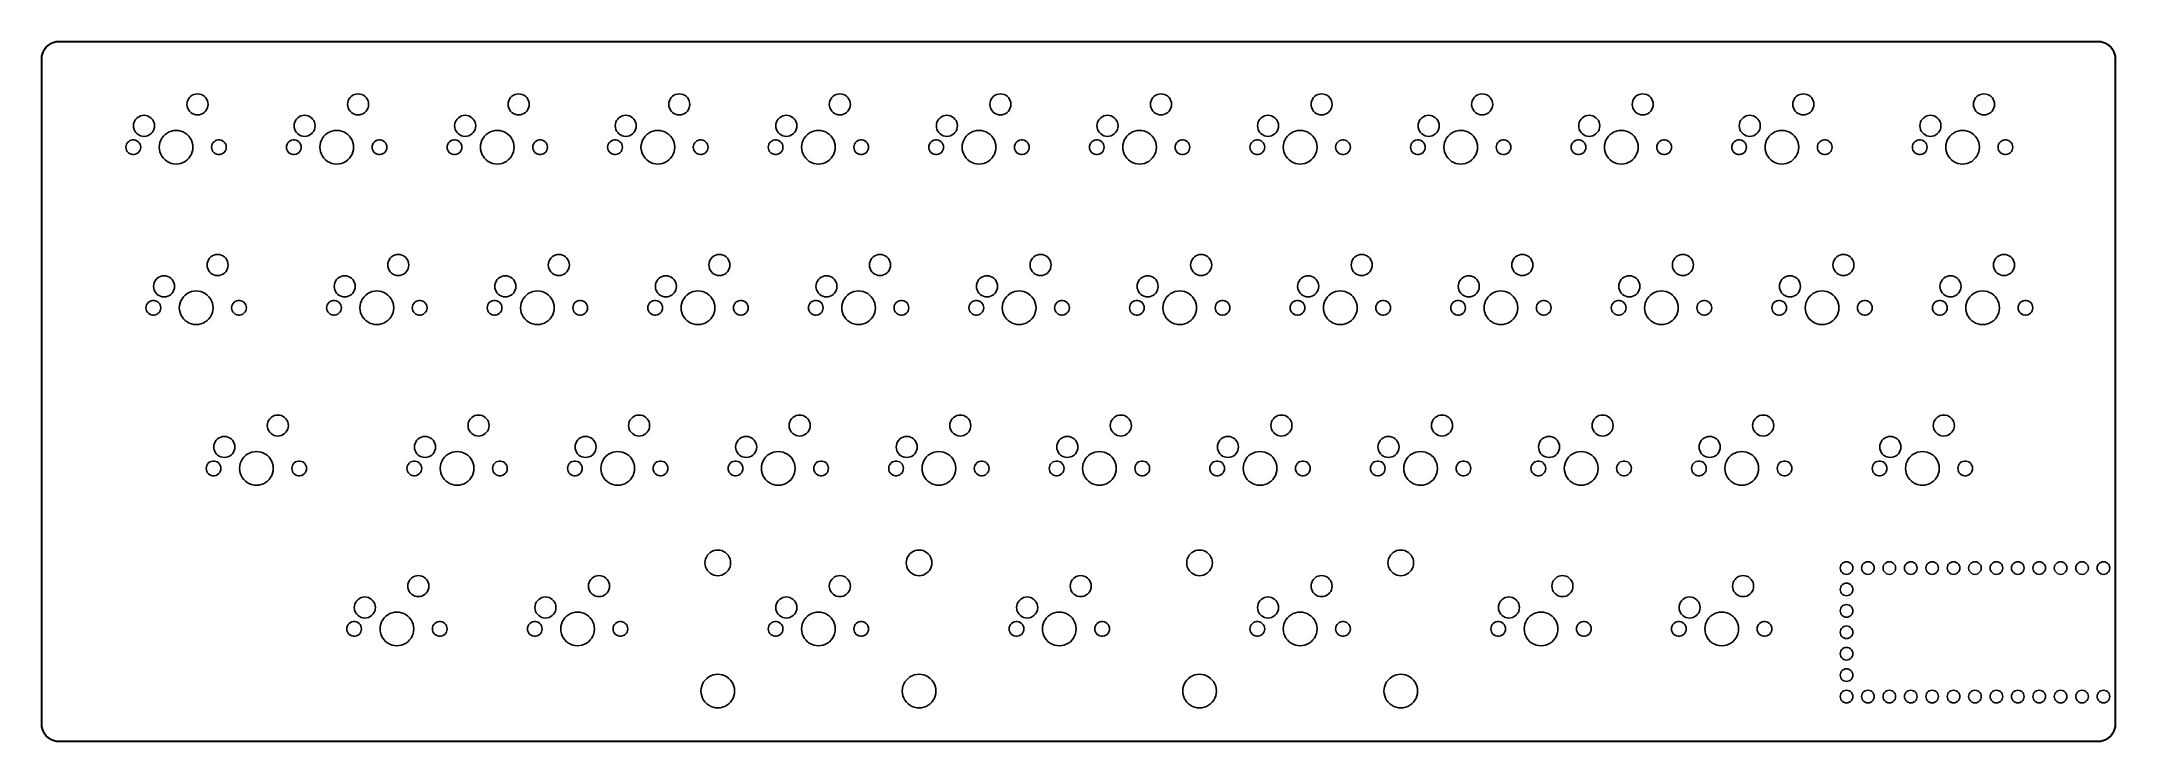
# Model space of a CAD drawing. Extents: x 24 to 270, y -104 to -21.
import ezdxf

# ---------------------------------------------------------------- set-up
doc = ezdxf.new("R2010")
doc.units = 0
doc.layers.add('BLACK', color=7, linetype='CONTINUOUS')

msp = doc.modelspace()

# ---------------------------------------------------------------- linework, layer by layer
at = {"layer": 'BLACK', "linetype": 'CONTINUOUS'}
for p, q in [((23.827549, -22.3625), (23.974709, -22.142258)), ((24.09318, -22.069998), (23.935574, -22.275394)), ((23.974709, -22.142258), (24.149359, -21.943109)), ((24.276248, -21.88693), (24.09318, -22.069998)), ((24.149359, -21.943109), (24.348508, -21.768459)), ((24.481644, -21.729324), (24.276248, -21.88693)), ((24.348508, -21.768459), (24.56875, -21.621299)), ((24.705855, -21.599875), (24.481644, -21.729324)), ((24.56875, -21.621299), (24.806316, -21.504144)), ((24.945045, -21.5008), (24.705855, -21.599875)), ((24.806316, -21.504144), (25.057141, -21.419)), ((25.19512, -21.433793), (24.945045, -21.5008)), ((25.057141, -21.419), (25.316934, -21.367324)), ((25.451802, -21.4), (25.19512, -21.433793)), ((25.316934, -21.367324), (25.58125, -21.35)), ((25.58125, -21.4), (25.451802, -21.4)), ((25.58125, -21.35), (267.58125, -21.35)), ((267.58125, -21.4), (25.58125, -21.4)), ((267.58125, -21.35), (267.84557, -21.367318)), ((267.581251, -21.4), (267.58125, -21.399999)), ((267.58125, -21.399999), (267.58125, -21.4)), ((267.710701, -21.399997), (267.581251, -21.4)), ((267.967388, -21.433784), (267.710701, -21.399997)), ((267.84557, -21.367318), (268.105368, -21.418989)), ((268.217468, -21.500787), (267.967388, -21.433784)), ((268.105368, -21.418989), (268.356199, -21.504129)), ((268.456663, -21.59986), (268.217468, -21.500787)), ((268.356199, -21.504129), (268.593771, -21.621282)), ((268.68088, -21.729307), (268.456663, -21.59986)), ((268.593771, -21.621282), (268.814018, -21.768442)), ((268.886282, -21.886912), (268.68088, -21.729307)), ((268.814018, -21.768442), (269.013173, -21.943091)), ((269.069355, -22.069981), (268.886282, -21.886912)), ((269.013173, -21.943091), (269.187828, -22.142241)), ((269.226966, -22.275379), (269.069355, -22.069981)), ((269.187828, -22.142241), (269.334993, -22.362485)), ((23.55625, -23.375), (23.573574, -23.110684)), ((23.55625, -102.375), (23.55625, -23.375)), ((23.573574, -23.110684), (23.62525, -22.850891)), ((23.640043, -22.98887), (23.60625, -23.245552)), ((23.60625, -23.245552), (23.60625, -23.375)), ((23.60625, -23.375), (23.60625, -102.375)), ((23.62525, -22.850891), (23.710394, -22.600066)), ((23.70705, -22.738795), (23.640043, -22.98887)), ((23.806125, -22.499605), (23.70705, -22.738795)), ((23.710394, -22.600066), (23.827549, -22.3625)), ((23.935574, -22.275394), (23.806125, -22.499605)), ((269.356418, -22.499592), (269.226966, -22.275379)), ((269.334993, -22.362485), (269.452151, -22.600054)), ((269.455497, -22.738785), (269.356418, -22.499592)), ((269.452151, -22.600054), (269.537298, -22.850883)), ((269.522506, -22.988864), (269.455497, -22.738785)), ((269.5563, -23.24555), (269.522506, -22.988864)), ((269.537298, -22.850883), (269.588975, -23.11068)), ((269.55625, -23.375), (269.5563, -23.374748)), ((269.55625, -102.375), (269.55625, -23.375)), ((269.5563, -23.374748), (269.5563, -23.24555)), ((269.588975, -23.11068), (269.6063, -23.375)), ((269.6063, -23.375), (269.60625, -23.375)), ((269.60625, -23.375), (269.60625, -102.375)), ((40.81875, -28.813125), (40.83774, -28.596065)), ((40.83774, -29.030185), (40.81875, -28.813125)), ((40.83774, -28.596065), (40.894134, -28.3856)), ((40.894134, -29.24065), (40.83774, -29.030185)), ((40.894134, -28.3856), (40.986218, -28.188125)), ((40.986218, -29.438125), (40.894134, -29.24065)), ((40.986218, -28.188125), (41.111194, -28.00964)), ((41.111194, -29.61661), (40.986218, -29.438125)), ((41.111194, -28.00964), (41.265265, -27.855569)), ((41.265265, -27.855569), (41.44375, -27.730593)), ((41.44375, -27.730593), (41.641225, -27.638509)), ((41.641225, -27.638509), (41.85169, -27.582115)), ((41.85169, -27.582115), (42.06875, -27.563125)), ((42.06875, -27.563125), (42.28581, -27.582115)), ((42.28581, -27.582115), (42.496275, -27.638509)), ((42.496275, -27.638509), (42.69375, -27.730593)), ((42.69375, -27.730593), (42.872235, -27.855569)), ((42.872235, -27.855569), (43.026306, -28.00964)), ((43.026306, -28.00964), (43.151282, -28.188125)), ((43.151282, -29.438125), (43.026306, -29.61661)), ((43.151282, -28.188125), (43.243366, -28.3856)), ((43.243366, -29.24065), (43.151282, -29.438125)), ((43.243366, -28.3856), (43.29976, -28.596065)), ((43.29976, -29.030185), (43.243366, -29.24065)), ((43.29976, -28.596065), (43.31875, -28.813125)), ((43.31875, -28.813125), (43.29976, -29.030185)), ((59.86875, -28.813125), (59.88774, -28.596065)), ((59.88774, -29.030185), (59.86875, -28.813125)), ((59.88774, -28.596065), (59.944134, -28.3856)), ((59.944134, -29.24065), (59.88774, -29.030185)), ((59.944134, -28.3856), (60.036218, -28.188125)), ((60.036218, -29.438125), (59.944134, -29.24065)), ((60.036218, -28.188125), (60.161194, -28.00964)), ((60.161194, -29.61661), (60.036218, -29.438125)), ((60.161194, -28.00964), (60.315265, -27.855569)), ((60.315265, -27.855569), (60.49375, -27.730593)), ((60.49375, -27.730593), (60.691225, -27.638509)), ((60.691225, -27.638509), (60.90169, -27.582115)), ((60.90169, -27.582115), (61.11875, -27.563125)), ((61.11875, -27.563125), (61.33581, -27.582115)), ((61.33581, -27.582115), (61.546275, -27.638509)), ((61.546275, -27.638509), (61.74375, -27.730593)), ((61.74375, -27.730593), (61.922235, -27.855569)), ((61.922235, -27.855569), (62.076306, -28.00964)), ((62.076306, -28.00964), (62.201282, -28.188125)), ((62.201282, -29.438125), (62.076306, -29.61661)), ((62.201282, -28.188125), (62.293366, -28.3856)), ((62.293366, -29.24065), (62.201282, -29.438125)), ((62.293366, -28.3856), (62.34976, -28.596065)), ((62.34976, -29.030185), (62.293366, -29.24065)), ((62.34976, -28.596065), (62.36875, -28.813125)), ((62.36875, -28.813125), (62.34976, -29.030185)), ((78.91875, -28.813125), (78.93774, -28.596065)), ((78.93774, -29.030185), (78.91875, -28.813125)), ((78.93774, -28.596065), (78.994134, -28.3856)), ((78.994134, -29.24065), (78.93774, -29.030185)), ((78.994134, -28.3856), (79.086218, -28.188125)), ((79.086218, -29.438125), (78.994134, -29.24065)), ((79.086218, -28.188125), (79.211194, -28.00964)), ((79.211194, -29.61661), (79.086218, -29.438125)), ((79.211194, -28.00964), (79.365265, -27.855569)), ((79.365265, -27.855569), (79.54375, -27.730593)), ((79.54375, -27.730593), (79.741225, -27.638509)), ((79.741225, -27.638509), (79.95169, -27.582115)), ((79.95169, -27.582115), (80.16875, -27.563125)), ((80.16875, -27.563125), (80.38581, -27.582115)), ((80.38581, -27.582115), (80.596275, -27.638509)), ((80.596275, -27.638509), (80.79375, -27.730593)), ((80.79375, -27.730593), (80.972235, -27.855569)), ((80.972235, -27.855569), (81.126306, -28.00964)), ((81.126306, -28.00964), (81.251282, -28.188125)), ((81.251282, -29.438125), (81.126306, -29.61661)), ((81.251282, -28.188125), (81.343366, -28.3856)), ((81.343366, -29.24065), (81.251282, -29.438125)), ((81.343366, -28.3856), (81.39976, -28.596065)), ((81.39976, -29.030185), (81.343366, -29.24065)), ((81.39976, -28.596065), (81.41875, -28.813125)), ((81.41875, -28.813125), (81.39976, -29.030185)), ((97.96875, -28.813125), (97.98774, -28.596065)), ((97.98774, -29.030185), (97.96875, -28.813125)), ((97.98774, -28.596065), (98.044134, -28.3856)), ((98.044134, -29.24065), (97.98774, -29.030185)), ((98.044134, -28.3856), (98.136218, -28.188125)), ((98.136218, -29.438125), (98.044134, -29.24065)), ((98.136218, -28.188125), (98.261194, -28.00964)), ((98.261194, -29.61661), (98.136218, -29.438125)), ((98.261194, -28.00964), (98.415265, -27.855569)), ((98.415265, -27.855569), (98.59375, -27.730593)), ((98.59375, -27.730593), (98.791225, -27.638509)), ((98.791225, -27.638509), (99.00169, -27.582115)), ((99.00169, -27.582115), (99.21875, -27.563125)), ((99.21875, -27.563125), (99.43581, -27.582115)), ((99.43581, -27.582115), (99.646275, -27.638509)), ((99.646275, -27.638509), (99.84375, -27.730593)), ((99.84375, -27.730593), (100.022235, -27.855569)), ((100.022235, -27.855569), (100.176306, -28.00964)), ((100.176306, -28.00964), (100.301282, -28.188125)), ((100.301282, -29.438125), (100.176306, -29.61661)), ((100.301282, -28.188125), (100.393366, -28.3856)), ((100.393366, -29.24065), (100.301282, -29.438125)), ((100.393366, -28.3856), (100.44976, -28.596065)), ((100.44976, -29.030185), (100.393366, -29.24065)), ((100.44976, -28.596065), (100.46875, -28.813125)), ((100.46875, -28.813125), (100.44976, -29.030185)), ((117.01875, -28.813125), (117.03774, -28.596065)), ((117.03774, -29.030185), (117.01875, -28.813125)), ((117.03774, -28.596065), (117.094134, -28.3856)), ((117.094134, -29.24065), (117.03774, -29.030185)), ((117.094134, -28.3856), (117.186218, -28.188125)), ((117.186218, -29.438125), (117.094134, -29.24065)), ((117.186218, -28.188125), (117.311194, -28.00964)), ((117.311194, -29.61661), (117.186218, -29.438125)), ((117.311194, -28.00964), (117.465265, -27.855569)), ((117.465265, -27.855569), (117.64375, -27.730593)), ((117.64375, -27.730593), (117.841225, -27.638509)), ((117.841225, -27.638509), (118.05169, -27.582115)), ((118.05169, -27.582115), (118.26875, -27.563125)), ((118.26875, -27.563125), (118.48581, -27.582115)), ((118.48581, -27.582115), (118.696275, -27.638509)), ((118.696275, -27.638509), (118.89375, -27.730593)), ((118.89375, -27.730593), (119.072235, -27.855569)), ((119.072235, -27.855569), (119.226306, -28.00964)), ((119.226306, -28.00964), (119.351282, -28.188125)), ((119.351282, -29.438125), (119.226306, -29.61661)), ((119.351282, -28.188125), (119.443366, -28.3856)), ((119.443366, -29.24065), (119.351282, -29.438125)), ((119.443366, -28.3856), (119.49976, -28.596065)), ((119.49976, -29.030185), (119.443366, -29.24065)), ((119.49976, -28.596065), (119.51875, -28.813125)), ((119.51875, -28.813125), (119.49976, -29.030185)), ((136.06875, -28.813125), (136.08774, -28.596065)), ((136.08774, -29.030185), (136.06875, -28.813125)), ((136.08774, -28.596065), (136.144134, -28.3856)), ((136.144134, -29.24065), (136.08774, -29.030185)), ((136.144134, -28.3856), (136.236218, -28.188125)), ((136.236218, -29.438125), (136.144134, -29.24065)), ((136.236218, -28.188125), (136.361194, -28.00964)), ((136.361194, -29.61661), (136.236218, -29.438125)), ((136.361194, -28.00964), (136.515265, -27.855569)), ((136.515265, -27.855569), (136.69375, -27.730593)), ((136.69375, -27.730593), (136.891225, -27.638509)), ((136.891225, -27.638509), (137.10169, -27.582115)), ((137.10169, -27.582115), (137.31875, -27.563125)), ((137.31875, -27.563125), (137.53581, -27.582115)), ((137.53581, -27.582115), (137.746275, -27.638509)), ((137.746275, -27.638509), (137.94375, -27.730593)), ((137.94375, -27.730593), (138.122235, -27.855569)), ((138.122235, -27.855569), (138.276306, -28.00964)), ((138.276306, -28.00964), (138.401282, -28.188125)), ((138.401282, -29.438125), (138.276306, -29.61661)), ((138.401282, -28.188125), (138.493366, -28.3856)), ((138.493366, -29.24065), (138.401282, -29.438125)), ((138.493366, -28.3856), (138.54976, -28.596065)), ((138.54976, -29.030185), (138.493366, -29.24065)), ((138.54976, -28.596065), (138.56875, -28.813125)), ((138.56875, -28.813125), (138.54976, -29.030185)), ((155.11875, -28.813125), (155.13774, -28.596065)), ((155.13774, -29.030185), (155.11875, -28.813125)), ((155.13774, -28.596065), (155.194134, -28.3856)), ((155.194134, -29.24065), (155.13774, -29.030185)), ((155.194134, -28.3856), (155.286218, -28.188125)), ((155.286218, -29.438125), (155.194134, -29.24065)), ((155.286218, -28.188125), (155.411194, -28.00964)), ((155.411194, -29.61661), (155.286218, -29.438125)), ((155.411194, -28.00964), (155.565265, -27.855569)), ((155.565265, -27.855569), (155.74375, -27.730593)), ((155.74375, -27.730593), (155.941225, -27.638509)), ((155.941225, -27.638509), (156.15169, -27.582115)), ((156.15169, -27.582115), (156.36875, -27.563125)), ((156.36875, -27.563125), (156.58581, -27.582115)), ((156.58581, -27.582115), (156.796275, -27.638509)), ((156.796275, -27.638509), (156.99375, -27.730593)), ((156.99375, -27.730593), (157.172235, -27.855569)), ((157.172235, -27.855569), (157.326306, -28.00964)), ((157.326306, -28.00964), (157.451282, -28.188125)), ((157.451282, -29.438125), (157.326306, -29.61661)), ((157.451282, -28.188125), (157.543366, -28.3856)), ((157.543366, -29.24065), (157.451282, -29.438125)), ((157.543366, -28.3856), (157.59976, -28.596065)), ((157.59976, -29.030185), (157.543366, -29.24065)), ((157.59976, -28.596065), (157.61875, -28.813125)), ((157.61875, -28.813125), (157.59976, -29.030185)), ((174.16875, -28.813125), (174.18774, -28.596065)), ((174.18774, -29.030185), (174.16875, -28.813125)), ((174.18774, -28.596065), (174.244134, -28.3856)), ((174.244134, -29.24065), (174.18774, -29.030185)), ((174.244134, -28.3856), (174.336218, -28.188125)), ((174.336218, -29.438125), (174.244134, -29.24065)), ((174.336218, -28.188125), (174.461194, -28.00964)), ((174.461194, -29.61661), (174.336218, -29.438125)), ((174.461194, -28.00964), (174.615265, -27.855569)), ((174.615265, -27.855569), (174.79375, -27.730593)), ((174.79375, -27.730593), (174.991225, -27.638509)), ((174.991225, -27.638509), (175.20169, -27.582115)), ((175.20169, -27.582115), (175.41875, -27.563125)), ((175.41875, -27.563125), (175.63581, -27.582115)), ((175.63581, -27.582115), (175.846275, -27.638509)), ((175.846275, -27.638509), (176.04375, -27.730593)), ((176.04375, -27.730593), (176.222235, -27.855569)), ((176.222235, -27.855569), (176.376306, -28.00964)), ((176.376306, -28.00964), (176.501282, -28.188125)), ((176.501282, -29.438125), (176.376306, -29.61661)), ((176.501282, -28.188125), (176.593366, -28.3856)), ((176.593366, -29.24065), (176.501282, -29.438125)), ((176.593366, -28.3856), (176.64976, -28.596065)), ((176.64976, -29.030185), (176.593366, -29.24065)), ((176.64976, -28.596065), (176.66875, -28.813125)), ((176.66875, -28.813125), (176.64976, -29.030185)), ((193.21875, -28.813125), (193.23774, -28.596065)), ((193.23774, -29.030185), (193.21875, -28.813125)), ((193.23774, -28.596065), (193.294134, -28.3856)), ((193.294134, -29.24065), (193.23774, -29.030185)), ((193.294134, -28.3856), (193.386218, -28.188125)), ((193.386218, -29.438125), (193.294134, -29.24065)), ((193.386218, -28.188125), (193.511194, -28.00964)), ((193.511194, -29.61661), (193.386218, -29.438125)), ((193.511194, -28.00964), (193.665265, -27.855569)), ((193.665265, -27.855569), (193.84375, -27.730593)), ((193.84375, -27.730593), (194.041225, -27.638509)), ((194.041225, -27.638509), (194.25169, -27.582115)), ((194.25169, -27.582115), (194.46875, -27.563125)), ((194.46875, -27.563125), (194.68581, -27.582115)), ((194.68581, -27.582115), (194.896275, -27.638509)), ((194.896275, -27.638509), (195.09375, -27.730593)), ((195.09375, -27.730593), (195.272235, -27.855569)), ((195.272235, -27.855569), (195.426306, -28.00964)), ((195.426306, -28.00964), (195.551282, -28.188125)), ((195.551282, -29.438125), (195.426306, -29.61661)), ((195.551282, -28.188125), (195.643366, -28.3856)), ((195.643366, -29.24065), (195.551282, -29.438125)), ((195.643366, -28.3856), (195.69976, -28.596065)), ((195.69976, -29.030185), (195.643366, -29.24065)), ((195.69976, -28.596065), (195.71875, -28.813125)), ((195.71875, -28.813125), (195.69976, -29.030185)), ((212.26875, -28.813125), (212.28774, -28.596065)), ((212.28774, -29.030185), (212.26875, -28.813125)), ((212.28774, -28.596065), (212.344134, -28.3856)), ((212.344134, -29.24065), (212.28774, -29.030185)), ((212.344134, -28.3856), (212.436218, -28.188125)), ((212.436218, -29.438125), (212.344134, -29.24065)), ((212.436218, -28.188125), (212.561194, -28.00964)), ((212.561194, -29.61661), (212.436218, -29.438125)), ((212.561194, -28.00964), (212.715265, -27.855569)), ((212.715265, -27.855569), (212.89375, -27.730593)), ((212.89375, -27.730593), (213.091225, -27.638509)), ((213.091225, -27.638509), (213.30169, -27.582115)), ((213.30169, -27.582115), (213.51875, -27.563125)), ((213.51875, -27.563125), (213.73581, -27.582115)), ((213.73581, -27.582115), (213.946275, -27.638509)), ((213.946275, -27.638509), (214.14375, -27.730593)), ((214.14375, -27.730593), (214.322235, -27.855569)), ((214.322235, -27.855569), (214.476306, -28.00964)), ((214.476306, -28.00964), (214.601282, -28.188125)), ((214.601282, -29.438125), (214.476306, -29.61661)), ((214.601282, -28.188125), (214.693366, -28.3856)), ((214.693366, -29.24065), (214.601282, -29.438125)), ((214.693366, -28.3856), (214.74976, -28.596065)), ((214.74976, -29.030185), (214.693366, -29.24065)), ((214.74976, -28.596065), (214.76875, -28.813125)), ((214.76875, -28.813125), (214.74976, -29.030185)), ((231.31875, -28.813125), (231.33774, -28.596065)), ((231.33774, -29.030185), (231.31875, -28.813125)), ((231.33774, -28.596065), (231.394134, -28.3856)), ((231.394134, -29.24065), (231.33774, -29.030185)), ((231.394134, -28.3856), (231.486218, -28.188125)), ((231.486218, -29.438125), (231.394134, -29.24065)), ((231.486218, -28.188125), (231.611194, -28.00964)), ((231.611194, -29.61661), (231.486218, -29.438125)), ((231.611194, -28.00964), (231.765265, -27.855569)), ((231.765265, -27.855569), (231.94375, -27.730593)), ((231.94375, -27.730593), (232.141225, -27.638509)), ((232.141225, -27.638509), (232.35169, -27.582115)), ((232.35169, -27.582115), (232.56875, -27.563125)), ((232.56875, -27.563125), (232.78581, -27.582115)), ((232.78581, -27.582115), (232.996275, -27.638509)), ((232.996275, -27.638509), (233.19375, -27.730593)), ((233.19375, -27.730593), (233.372235, -27.855569)), ((233.372235, -27.855569), (233.526306, -28.00964)), ((233.526306, -28.00964), (233.651282, -28.188125)), ((233.651282, -29.438125), (233.526306, -29.61661)), ((233.651282, -28.188125), (233.743366, -28.3856)), ((233.743366, -29.24065), (233.651282, -29.438125)), ((233.743366, -28.3856), (233.79976, -28.596065)), ((233.79976, -29.030185), (233.743366, -29.24065)), ((233.79976, -28.596065), (233.81875, -28.813125)), ((233.81875, -28.813125), (233.79976, -29.030185)), ((252.75, -28.813125), (252.76899, -28.596065)), ((252.76899, -29.030185), (252.75, -28.813125)), ((252.76899, -28.596065), (252.825384, -28.3856)), ((252.825384, -29.24065), (252.76899, -29.030185)), ((252.825384, -28.3856), (252.917468, -28.188125)), ((252.917468, -29.438125), (252.825384, -29.24065)), ((252.917468, -28.188125), (253.042444, -28.00964)), ((253.042444, -29.61661), (252.917468, -29.438125)), ((253.042444, -28.00964), (253.196515, -27.855569)), ((253.196515, -27.855569), (253.375, -27.730593)), ((253.375, -27.730593), (253.572475, -27.638509)), ((253.572475, -27.638509), (253.78294, -27.582115)), ((253.78294, -27.582115), (254, -27.563125)), ((254, -27.563125), (254.21706, -27.582115)), ((254.21706, -27.582115), (254.427525, -27.638509)), ((254.427525, -27.638509), (254.625, -27.730593)), ((254.625, -27.730593), (254.803485, -27.855569)), ((254.803485, -27.855569), (254.957556, -28.00964)), ((254.957556, -28.00964), (255.082532, -28.188125)), ((255.082532, -29.438125), (254.957556, -29.61661)), ((255.082532, -28.188125), (255.174616, -28.3856)), ((255.174616, -29.24065), (255.082532, -29.438125)), ((255.174616, -28.3856), (255.23101, -28.596065)), ((255.23101, -29.030185), (255.174616, -29.24065)), ((255.23101, -28.596065), (255.25, -28.813125)), ((255.25, -28.813125), (255.23101, -29.030185)), ((34.46875, -31.353125), (34.48774, -31.136065)), ((34.48774, -31.570185), (34.46875, -31.353125)), ((34.48774, -31.136065), (34.544134, -30.9256)), ((34.544134, -31.78065), (34.48774, -31.570185)), ((34.544134, -30.9256), (34.636218, -30.728125)), ((34.636218, -31.978125), (34.544134, -31.78065)), ((34.636218, -30.728125), (34.761194, -30.54964)), ((34.761194, -32.15661), (34.636218, -31.978125)), ((34.761194, -30.54964), (34.915265, -30.395569)), ((34.915265, -30.395569), (35.09375, -30.270593)), ((35.09375, -30.270593), (35.291225, -30.178509)), ((35.291225, -30.178509), (35.50169, -30.122115)), ((35.50169, -30.122115), (35.71875, -30.103125)), ((35.71875, -30.103125), (35.93581, -30.122115)), ((35.93581, -30.122115), (36.146275, -30.178509)), ((36.146275, -30.178509), (36.34375, -30.270593)), ((36.34375, -30.270593), (36.522235, -30.395569)), ((36.522235, -30.395569), (36.676306, -30.54964)), ((36.676306, -30.54964), (36.801282, -30.728125)), ((36.801282, -31.978125), (36.676306, -32.15661)), ((36.801282, -30.728125), (36.893366, -30.9256)), ((36.893366, -31.78065), (36.801282, -31.978125)), ((36.893366, -30.9256), (36.94976, -31.136065)), ((36.94976, -31.570185), (36.893366, -31.78065)), ((36.94976, -31.136065), (36.96875, -31.353125)), ((36.96875, -31.353125), (36.94976, -31.570185)), ((38.69792, -32.073861), (38.965285, -31.974139)), ((38.965285, -31.974139), (39.24412, -31.913482)), ((39.24412, -31.913482), (39.52875, -31.893125)), ((39.52875, -31.893125), (39.81338, -31.913482)), ((39.81338, -31.913482), (40.092215, -31.974139)), ((40.092215, -31.974139), (40.35958, -32.073861)), ((41.265265, -29.770681), (41.111194, -29.61661)), ((41.44375, -29.895657), (41.265265, -29.770681)), ((41.641225, -29.987741), (41.44375, -29.895657)), ((41.85169, -30.044135), (41.641225, -29.987741)), ((42.06875, -30.063125), (41.85169, -30.044135)), ((42.28581, -30.044135), (42.06875, -30.063125)), ((42.496275, -29.987741), (42.28581, -30.044135)), ((42.69375, -29.895657), (42.496275, -29.987741)), ((42.872235, -29.770681), (42.69375, -29.895657)), ((43.026306, -29.61661), (42.872235, -29.770681)), ((53.51875, -31.353125), (53.53774, -31.136065)), ((53.53774, -31.570185), (53.51875, -31.353125)), ((53.53774, -31.136065), (53.594134, -30.9256)), ((53.594134, -31.78065), (53.53774, -31.570185)), ((53.594134, -30.9256), (53.686218, -30.728125)), ((53.686218, -31.978125), (53.594134, -31.78065)), ((53.686218, -30.728125), (53.811194, -30.54964)), ((53.811194, -32.15661), (53.686218, -31.978125)), ((53.811194, -30.54964), (53.965265, -30.395569)), ((53.965265, -30.395569), (54.14375, -30.270593)), ((54.14375, -30.270593), (54.341225, -30.178509)), ((54.341225, -30.178509), (54.55169, -30.122115)), ((54.55169, -30.122115), (54.76875, -30.103125)), ((54.76875, -30.103125), (54.98581, -30.122115)), ((54.98581, -30.122115), (55.196275, -30.178509)), ((55.196275, -30.178509), (55.39375, -30.270593)), ((55.39375, -30.270593), (55.572235, -30.395569)), ((55.572235, -30.395569), (55.726306, -30.54964)), ((55.726306, -30.54964), (55.851282, -30.728125)), ((55.851282, -31.978125), (55.726306, -32.15661)), ((55.851282, -30.728125), (55.943366, -30.9256)), ((55.943366, -31.78065), (55.851282, -31.978125)), ((55.943366, -30.9256), (55.99976, -31.136065)), ((55.99976, -31.570185), (55.943366, -31.78065)), ((55.99976, -31.136065), (56.01875, -31.353125)), ((56.01875, -31.353125), (55.99976, -31.570185)), ((57.74792, -32.073861), (58.015285, -31.974139)), ((58.015285, -31.974139), (58.29412, -31.913482)), ((58.29412, -31.913482), (58.57875, -31.893125)), ((58.57875, -31.893125), (58.86338, -31.913482)), ((58.86338, -31.913482), (59.142215, -31.974139)), ((59.142215, -31.974139), (59.40958, -32.073861)), ((60.315265, -29.770681), (60.161194, -29.61661)), ((60.49375, -29.895657), (60.315265, -29.770681)), ((60.691225, -29.987741), (60.49375, -29.895657)), ((60.90169, -30.044135), (60.691225, -29.987741)), ((61.11875, -30.063125), (60.90169, -30.044135)), ((61.33581, -30.044135), (61.11875, -30.063125)), ((61.546275, -29.987741), (61.33581, -30.044135)), ((61.74375, -29.895657), (61.546275, -29.987741)), ((61.922235, -29.770681), (61.74375, -29.895657)), ((62.076306, -29.61661), (61.922235, -29.770681)), ((72.56875, -31.353125), (72.58774, -31.136065)), ((72.58774, -31.570185), (72.56875, -31.353125)), ((72.58774, -31.136065), (72.644134, -30.9256)), ((72.644134, -31.78065), (72.58774, -31.570185)), ((72.644134, -30.9256), (72.736218, -30.728125)), ((72.736218, -31.978125), (72.644134, -31.78065)), ((72.736218, -30.728125), (72.861194, -30.54964)), ((72.861194, -32.15661), (72.736218, -31.978125)), ((72.861194, -30.54964), (73.015265, -30.395569)), ((73.015265, -30.395569), (73.19375, -30.270593)), ((73.19375, -30.270593), (73.391225, -30.178509)), ((73.391225, -30.178509), (73.60169, -30.122115)), ((73.60169, -30.122115), (73.81875, -30.103125)), ((73.81875, -30.103125), (74.03581, -30.122115)), ((74.03581, -30.122115), (74.246275, -30.178509)), ((74.246275, -30.178509), (74.44375, -30.270593)), ((74.44375, -30.270593), (74.622235, -30.395569)), ((74.622235, -30.395569), (74.776306, -30.54964)), ((74.776306, -30.54964), (74.901282, -30.728125)), ((74.901282, -31.978125), (74.776306, -32.15661)), ((74.901282, -30.728125), (74.993366, -30.9256)), ((74.993366, -31.78065), (74.901282, -31.978125)), ((74.993366, -30.9256), (75.04976, -31.136065)), ((75.04976, -31.570185), (74.993366, -31.78065)), ((75.04976, -31.136065), (75.06875, -31.353125)), ((75.06875, -31.353125), (75.04976, -31.570185)), ((76.79792, -32.073861), (77.065285, -31.974139)), ((77.065285, -31.974139), (77.34412, -31.913482)), ((77.34412, -31.913482), (77.62875, -31.893125)), ((77.62875, -31.893125), (77.91338, -31.913482)), ((77.91338, -31.913482), (78.192215, -31.974139)), ((78.192215, -31.974139), (78.45958, -32.073861)), ((79.365265, -29.770681), (79.211194, -29.61661)), ((79.54375, -29.895657), (79.365265, -29.770681)), ((79.741225, -29.987741), (79.54375, -29.895657)), ((79.95169, -30.044135), (79.741225, -29.987741)), ((80.16875, -30.063125), (79.95169, -30.044135)), ((80.38581, -30.044135), (80.16875, -30.063125)), ((80.596275, -29.987741), (80.38581, -30.044135)), ((80.79375, -29.895657), (80.596275, -29.987741)), ((80.972235, -29.770681), (80.79375, -29.895657)), ((81.126306, -29.61661), (80.972235, -29.770681)), ((91.61875, -31.353125), (91.63774, -31.136065)), ((91.63774, -31.570185), (91.61875, -31.353125)), ((91.63774, -31.136065), (91.694134, -30.9256)), ((91.694134, -31.78065), (91.63774, -31.570185)), ((91.694134, -30.9256), (91.786218, -30.728125)), ((91.786218, -31.978125), (91.694134, -31.78065)), ((91.786218, -30.728125), (91.911194, -30.54964)), ((91.911194, -32.15661), (91.786218, -31.978125)), ((91.911194, -30.54964), (92.065265, -30.395569)), ((92.065265, -30.395569), (92.24375, -30.270593)), ((92.24375, -30.270593), (92.441225, -30.178509)), ((92.441225, -30.178509), (92.65169, -30.122115)), ((92.65169, -30.122115), (92.86875, -30.103125)), ((92.86875, -30.103125), (93.08581, -30.122115)), ((93.08581, -30.122115), (93.296275, -30.178509)), ((93.296275, -30.178509), (93.49375, -30.270593)), ((93.49375, -30.270593), (93.672235, -30.395569)), ((93.672235, -30.395569), (93.826306, -30.54964)), ((93.826306, -30.54964), (93.951282, -30.728125)), ((93.951282, -31.978125), (93.826306, -32.15661)), ((93.951282, -30.728125), (94.043366, -30.9256)), ((94.043366, -31.78065), (93.951282, -31.978125)), ((94.043366, -30.9256), (94.09976, -31.136065)), ((94.09976, -31.570185), (94.043366, -31.78065)), ((94.09976, -31.136065), (94.11875, -31.353125)), ((94.11875, -31.353125), (94.09976, -31.570185)), ((95.84792, -32.073861), (96.115285, -31.974139)), ((96.115285, -31.974139), (96.39412, -31.913482)), ((96.39412, -31.913482), (96.67875, -31.893125)), ((96.67875, -31.893125), (96.96338, -31.913482)), ((96.96338, -31.913482), (97.242215, -31.974139)), ((97.242215, -31.974139), (97.50958, -32.073861)), ((98.415265, -29.770681), (98.261194, -29.61661)), ((98.59375, -29.895657), (98.415265, -29.770681)), ((98.791225, -29.987741), (98.59375, -29.895657)), ((99.00169, -30.044135), (98.791225, -29.987741)), ((99.21875, -30.063125), (99.00169, -30.044135)), ((99.43581, -30.044135), (99.21875, -30.063125)), ((99.646275, -29.987741), (99.43581, -30.044135)), ((99.84375, -29.895657), (99.646275, -29.987741)), ((100.022235, -29.770681), (99.84375, -29.895657)), ((100.176306, -29.61661), (100.022235, -29.770681)), ((110.66875, -31.353125), (110.68774, -31.136065)), ((110.68774, -31.570185), (110.66875, -31.353125)), ((110.68774, -31.136065), (110.744134, -30.9256)), ((110.744134, -31.78065), (110.68774, -31.570185)), ((110.744134, -30.9256), (110.836218, -30.728125)), ((110.836218, -31.978125), (110.744134, -31.78065)), ((110.836218, -30.728125), (110.961194, -30.54964)), ((110.961194, -32.15661), (110.836218, -31.978125)), ((110.961194, -30.54964), (111.115265, -30.395569)), ((111.115265, -30.395569), (111.29375, -30.270593)), ((111.29375, -30.270593), (111.491225, -30.178509)), ((111.491225, -30.178509), (111.70169, -30.122115)), ((111.70169, -30.122115), (111.91875, -30.103125)), ((111.91875, -30.103125), (112.13581, -30.122115)), ((112.13581, -30.122115), (112.346275, -30.178509)), ((112.346275, -30.178509), (112.54375, -30.270593)), ((112.54375, -30.270593), (112.722235, -30.395569)), ((112.722235, -30.395569), (112.876306, -30.54964)), ((112.876306, -30.54964), (113.001282, -30.728125)), ((113.001282, -31.978125), (112.876306, -32.15661)), ((113.001282, -30.728125), (113.093366, -30.9256)), ((113.093366, -31.78065), (113.001282, -31.978125)), ((113.093366, -30.9256), (113.14976, -31.136065)), ((113.14976, -31.570185), (113.093366, -31.78065)), ((113.14976, -31.136065), (113.16875, -31.353125)), ((113.16875, -31.353125), (113.14976, -31.570185)), ((114.89792, -32.073861), (115.165285, -31.974139)), ((115.165285, -31.974139), (115.44412, -31.913482)), ((115.44412, -31.913482), (115.72875, -31.893125)), ((115.72875, -31.893125), (116.01338, -31.913482)), ((116.01338, -31.913482), (116.292215, -31.974139)), ((116.292215, -31.974139), (116.55958, -32.073861)), ((117.465265, -29.770681), (117.311194, -29.61661)), ((117.64375, -29.895657), (117.465265, -29.770681)), ((117.841225, -29.987741), (117.64375, -29.895657)), ((118.05169, -30.044135), (117.841225, -29.987741)), ((118.26875, -30.063125), (118.05169, -30.044135)), ((118.48581, -30.044135), (118.26875, -30.063125)), ((118.696275, -29.987741), (118.48581, -30.044135)), ((118.89375, -29.895657), (118.696275, -29.987741)), ((119.072235, -29.770681), (118.89375, -29.895657)), ((119.226306, -29.61661), (119.072235, -29.770681)), ((129.71875, -31.353125), (129.73774, -31.136065)), ((129.73774, -31.570185), (129.71875, -31.353125)), ((129.73774, -31.136065), (129.794134, -30.9256)), ((129.794134, -31.78065), (129.73774, -31.570185)), ((129.794134, -30.9256), (129.886218, -30.728125)), ((129.886218, -31.978125), (129.794134, -31.78065)), ((129.886218, -30.728125), (130.011194, -30.54964)), ((130.011194, -32.15661), (129.886218, -31.978125)), ((130.011194, -30.54964), (130.165265, -30.395569)), ((130.165265, -30.395569), (130.34375, -30.270593)), ((130.34375, -30.270593), (130.541225, -30.178509)), ((130.541225, -30.178509), (130.75169, -30.122115)), ((130.75169, -30.122115), (130.96875, -30.103125)), ((130.96875, -30.103125), (131.18581, -30.122115)), ((131.18581, -30.122115), (131.396275, -30.178509)), ((131.396275, -30.178509), (131.59375, -30.270593)), ((131.59375, -30.270593), (131.772235, -30.395569)), ((131.772235, -30.395569), (131.926306, -30.54964)), ((131.926306, -30.54964), (132.051282, -30.728125)), ((132.051282, -31.978125), (131.926306, -32.15661)), ((132.051282, -30.728125), (132.143366, -30.9256)), ((132.143366, -31.78065), (132.051282, -31.978125)), ((132.143366, -30.9256), (132.19976, -31.136065)), ((132.19976, -31.570185), (132.143366, -31.78065)), ((132.19976, -31.136065), (132.21875, -31.353125)), ((132.21875, -31.353125), (132.19976, -31.570185)), ((133.94792, -32.073861), (134.215285, -31.974139)), ((134.215285, -31.974139), (134.49412, -31.913482)), ((134.49412, -31.913482), (134.77875, -31.893125)), ((134.77875, -31.893125), (135.06338, -31.913482)), ((135.06338, -31.913482), (135.342215, -31.974139)), ((135.342215, -31.974139), (135.60958, -32.073861)), ((136.515265, -29.770681), (136.361194, -29.61661)), ((136.69375, -29.895657), (136.515265, -29.770681)), ((136.891225, -29.987741), (136.69375, -29.895657)), ((137.10169, -30.044135), (136.891225, -29.987741)), ((137.31875, -30.063125), (137.10169, -30.044135)), ((137.53581, -30.044135), (137.31875, -30.063125)), ((137.746275, -29.987741), (137.53581, -30.044135)), ((137.94375, -29.895657), (137.746275, -29.987741)), ((138.122235, -29.770681), (137.94375, -29.895657)), ((138.276306, -29.61661), (138.122235, -29.770681)), ((148.76875, -31.353125), (148.78774, -31.136065)), ((148.78774, -31.570185), (148.76875, -31.353125)), ((148.78774, -31.136065), (148.844134, -30.9256)), ((148.844134, -31.78065), (148.78774, -31.570185)), ((148.844134, -30.9256), (148.936218, -30.728125)), ((148.936218, -31.978125), (148.844134, -31.78065)), ((148.936218, -30.728125), (149.061194, -30.54964)), ((149.061194, -32.15661), (148.936218, -31.978125)), ((149.061194, -30.54964), (149.215265, -30.395569)), ((149.215265, -30.395569), (149.39375, -30.270593)), ((149.39375, -30.270593), (149.591225, -30.178509)), ((149.591225, -30.178509), (149.80169, -30.122115)), ((149.80169, -30.122115), (150.01875, -30.103125)), ((150.01875, -30.103125), (150.23581, -30.122115)), ((150.23581, -30.122115), (150.446275, -30.178509)), ((150.446275, -30.178509), (150.64375, -30.270593)), ((150.64375, -30.270593), (150.822235, -30.395569)), ((150.822235, -30.395569), (150.976306, -30.54964)), ((150.976306, -30.54964), (151.101282, -30.728125)), ((151.101282, -31.978125), (150.976306, -32.15661)), ((151.101282, -30.728125), (151.193366, -30.9256)), ((151.193366, -31.78065), (151.101282, -31.978125)), ((151.193366, -30.9256), (151.24976, -31.136065)), ((151.24976, -31.570185), (151.193366, -31.78065)), ((151.24976, -31.136065), (151.26875, -31.353125)), ((151.26875, -31.353125), (151.24976, -31.570185)), ((152.99792, -32.073861), (153.265285, -31.974139)), ((153.265285, -31.974139), (153.54412, -31.913482)), ((153.54412, -31.913482), (153.82875, -31.893125)), ((153.82875, -31.893125), (154.11338, -31.913482)), ((154.11338, -31.913482), (154.392215, -31.974139)), ((154.392215, -31.974139), (154.65958, -32.073861)), ((155.565265, -29.770681), (155.411194, -29.61661)), ((155.74375, -29.895657), (155.565265, -29.770681)), ((155.941225, -29.987741), (155.74375, -29.895657)), ((156.15169, -30.044135), (155.941225, -29.987741)), ((156.36875, -30.063125), (156.15169, -30.044135)), ((156.58581, -30.044135), (156.36875, -30.063125)), ((156.796275, -29.987741), (156.58581, -30.044135)), ((156.99375, -29.895657), (156.796275, -29.987741)), ((157.172235, -29.770681), (156.99375, -29.895657)), ((157.326306, -29.61661), (157.172235, -29.770681)), ((167.81875, -31.353125), (167.83774, -31.136065)), ((167.83774, -31.570185), (167.81875, -31.353125)), ((167.83774, -31.136065), (167.894134, -30.9256)), ((167.894134, -31.78065), (167.83774, -31.570185)), ((167.894134, -30.9256), (167.986218, -30.728125)), ((167.986218, -31.978125), (167.894134, -31.78065)), ((167.986218, -30.728125), (168.111194, -30.54964)), ((168.111194, -32.15661), (167.986218, -31.978125)), ((168.111194, -30.54964), (168.265265, -30.395569)), ((168.265265, -30.395569), (168.44375, -30.270593)), ((168.44375, -30.270593), (168.641225, -30.178509)), ((168.641225, -30.178509), (168.85169, -30.122115)), ((168.85169, -30.122115), (169.06875, -30.103125)), ((169.06875, -30.103125), (169.28581, -30.122115)), ((169.28581, -30.122115), (169.496275, -30.178509)), ((169.496275, -30.178509), (169.69375, -30.270593)), ((169.69375, -30.270593), (169.872235, -30.395569)), ((169.872235, -30.395569), (170.026306, -30.54964)), ((170.026306, -30.54964), (170.151282, -30.728125)), ((170.151282, -31.978125), (170.026306, -32.15661)), ((170.151282, -30.728125), (170.243366, -30.9256)), ((170.243366, -31.78065), (170.151282, -31.978125)), ((170.243366, -30.9256), (170.29976, -31.136065)), ((170.29976, -31.570185), (170.243366, -31.78065)), ((170.29976, -31.136065), (170.31875, -31.353125)), ((170.31875, -31.353125), (170.29976, -31.570185)), ((172.04792, -32.073861), (172.315285, -31.974139)), ((172.315285, -31.974139), (172.59412, -31.913482)), ((172.59412, -31.913482), (172.87875, -31.893125)), ((172.87875, -31.893125), (173.16338, -31.913482)), ((173.16338, -31.913482), (173.442215, -31.974139)), ((173.442215, -31.974139), (173.70958, -32.073861)), ((174.615265, -29.770681), (174.461194, -29.61661)), ((174.79375, -29.895657), (174.615265, -29.770681)), ((174.991225, -29.987741), (174.79375, -29.895657)), ((175.20169, -30.044135), (174.991225, -29.987741)), ((175.41875, -30.063125), (175.20169, -30.044135)), ((175.63581, -30.044135), (175.41875, -30.063125)), ((175.846275, -29.987741), (175.63581, -30.044135)), ((176.04375, -29.895657), (175.846275, -29.987741)), ((176.222235, -29.770681), (176.04375, -29.895657)), ((176.376306, -29.61661), (176.222235, -29.770681)), ((186.86875, -31.353125), (186.88774, -31.136065)), ((186.88774, -31.570185), (186.86875, -31.353125)), ((186.88774, -31.136065), (186.944134, -30.9256)), ((186.944134, -31.78065), (186.88774, -31.570185)), ((186.944134, -30.9256), (187.036218, -30.728125)), ((187.036218, -31.978125), (186.944134, -31.78065)), ((187.036218, -30.728125), (187.161194, -30.54964)), ((187.161194, -32.15661), (187.036218, -31.978125)), ((187.161194, -30.54964), (187.315265, -30.395569)), ((187.315265, -30.395569), (187.49375, -30.270593)), ((187.49375, -30.270593), (187.691225, -30.178509)), ((187.691225, -30.178509), (187.90169, -30.122115)), ((187.90169, -30.122115), (188.11875, -30.103125)), ((188.11875, -30.103125), (188.33581, -30.122115)), ((188.33581, -30.122115), (188.546275, -30.178509)), ((188.546275, -30.178509), (188.74375, -30.270593)), ((188.74375, -30.270593), (188.922235, -30.395569)), ((188.922235, -30.395569), (189.076306, -30.54964)), ((189.076306, -30.54964), (189.201282, -30.728125)), ((189.201282, -31.978125), (189.076306, -32.15661)), ((189.201282, -30.728125), (189.293366, -30.9256)), ((189.293366, -31.78065), (189.201282, -31.978125)), ((189.293366, -30.9256), (189.34976, -31.136065)), ((189.34976, -31.570185), (189.293366, -31.78065)), ((189.34976, -31.136065), (189.36875, -31.353125)), ((189.36875, -31.353125), (189.34976, -31.570185)), ((191.09792, -32.073861), (191.365285, -31.974139)), ((191.365285, -31.974139), (191.64412, -31.913482)), ((191.64412, -31.913482), (191.92875, -31.893125)), ((191.92875, -31.893125), (192.21338, -31.913482)), ((192.21338, -31.913482), (192.492215, -31.974139)), ((192.492215, -31.974139), (192.75958, -32.073861)), ((193.665265, -29.770681), (193.511194, -29.61661)), ((193.84375, -29.895657), (193.665265, -29.770681)), ((194.041225, -29.987741), (193.84375, -29.895657)), ((194.25169, -30.044135), (194.041225, -29.987741)), ((194.46875, -30.063125), (194.25169, -30.044135)), ((194.68581, -30.044135), (194.46875, -30.063125)), ((194.896275, -29.987741), (194.68581, -30.044135)), ((195.09375, -29.895657), (194.896275, -29.987741)), ((195.272235, -29.770681), (195.09375, -29.895657)), ((195.426306, -29.61661), (195.272235, -29.770681)), ((205.91875, -31.353125), (205.93774, -31.136065)), ((205.93774, -31.570185), (205.91875, -31.353125)), ((205.93774, -31.136065), (205.994134, -30.9256)), ((205.994134, -31.78065), (205.93774, -31.570185)), ((205.994134, -30.9256), (206.086218, -30.728125)), ((206.086218, -31.978125), (205.994134, -31.78065)), ((206.086218, -30.728125), (206.211194, -30.54964)), ((206.211194, -32.15661), (206.086218, -31.978125)), ((206.211194, -30.54964), (206.365265, -30.395569)), ((206.365265, -30.395569), (206.54375, -30.270593)), ((206.54375, -30.270593), (206.741225, -30.178509)), ((206.741225, -30.178509), (206.95169, -30.122115)), ((206.95169, -30.122115), (207.16875, -30.103125)), ((207.16875, -30.103125), (207.38581, -30.122115)), ((207.38581, -30.122115), (207.596275, -30.178509)), ((207.596275, -30.178509), (207.79375, -30.270593)), ((207.79375, -30.270593), (207.972235, -30.395569)), ((207.972235, -30.395569), (208.126306, -30.54964)), ((208.126306, -30.54964), (208.251282, -30.728125)), ((208.251282, -31.978125), (208.126306, -32.15661)), ((208.251282, -30.728125), (208.343366, -30.9256)), ((208.343366, -31.78065), (208.251282, -31.978125)), ((208.343366, -30.9256), (208.39976, -31.136065)), ((208.39976, -31.570185), (208.343366, -31.78065)), ((208.39976, -31.136065), (208.41875, -31.353125)), ((208.41875, -31.353125), (208.39976, -31.570185)), ((210.14792, -32.073861), (210.415285, -31.974139)), ((210.415285, -31.974139), (210.69412, -31.913482)), ((210.69412, -31.913482), (210.97875, -31.893125)), ((210.97875, -31.893125), (211.26338, -31.913482)), ((211.26338, -31.913482), (211.542215, -31.974139)), ((211.542215, -31.974139), (211.80958, -32.073861)), ((212.715265, -29.770681), (212.561194, -29.61661)), ((212.89375, -29.895657), (212.715265, -29.770681)), ((213.091225, -29.987741), (212.89375, -29.895657)), ((213.30169, -30.044135), (213.091225, -29.987741)), ((213.51875, -30.063125), (213.30169, -30.044135)), ((213.73581, -30.044135), (213.51875, -30.063125)), ((213.946275, -29.987741), (213.73581, -30.044135)), ((214.14375, -29.895657), (213.946275, -29.987741)), ((214.322235, -29.770681), (214.14375, -29.895657)), ((214.476306, -29.61661), (214.322235, -29.770681)), ((224.96875, -31.353125), (224.98774, -31.136065)), ((224.98774, -31.570185), (224.96875, -31.353125)), ((224.98774, -31.136065), (225.044134, -30.9256)), ((225.044134, -31.78065), (224.98774, -31.570185)), ((225.044134, -30.9256), (225.136218, -30.728125)), ((225.136218, -31.978125), (225.044134, -31.78065)), ((225.136218, -30.728125), (225.261194, -30.54964)), ((225.261194, -32.15661), (225.136218, -31.978125)), ((225.261194, -30.54964), (225.415265, -30.395569)), ((225.415265, -30.395569), (225.59375, -30.270593)), ((225.59375, -30.270593), (225.791225, -30.178509)), ((225.791225, -30.178509), (226.00169, -30.122115)), ((226.00169, -30.122115), (226.21875, -30.103125)), ((226.21875, -30.103125), (226.43581, -30.122115)), ((226.43581, -30.122115), (226.646275, -30.178509)), ((226.646275, -30.178509), (226.84375, -30.270593)), ((226.84375, -30.270593), (227.022235, -30.395569)), ((227.022235, -30.395569), (227.176306, -30.54964)), ((227.176306, -30.54964), (227.301282, -30.728125)), ((227.301282, -31.978125), (227.176306, -32.15661)), ((227.301282, -30.728125), (227.393366, -30.9256)), ((227.393366, -31.78065), (227.301282, -31.978125)), ((227.393366, -30.9256), (227.44976, -31.136065)), ((227.44976, -31.570185), (227.393366, -31.78065)), ((227.44976, -31.136065), (227.46875, -31.353125)), ((227.46875, -31.353125), (227.44976, -31.570185)), ((229.19792, -32.073861), (229.465285, -31.974139)), ((229.465285, -31.974139), (229.74412, -31.913482)), ((229.74412, -31.913482), (230.02875, -31.893125)), ((230.02875, -31.893125), (230.31338, -31.913482)), ((230.31338, -31.913482), (230.592215, -31.974139)), ((230.592215, -31.974139), (230.85958, -32.073861)), ((231.765265, -29.770681), (231.611194, -29.61661)), ((231.94375, -29.895657), (231.765265, -29.770681)), ((232.141225, -29.987741), (231.94375, -29.895657)), ((232.35169, -30.044135), (232.141225, -29.987741)), ((232.56875, -30.063125), (232.35169, -30.044135)), ((232.78581, -30.044135), (232.56875, -30.063125)), ((232.996275, -29.987741), (232.78581, -30.044135)), ((233.19375, -29.895657), (232.996275, -29.987741)), ((233.372235, -29.770681), (233.19375, -29.895657)), ((233.526306, -29.61661), (233.372235, -29.770681)), ((246.4, -31.353125), (246.41899, -31.136065)), ((246.41899, -31.570185), (246.4, -31.353125)), ((246.41899, -31.136065), (246.475384, -30.9256)), ((246.475384, -31.78065), (246.41899, -31.570185)), ((246.475384, -30.9256), (246.567468, -30.728125)), ((246.567468, -31.978125), (246.475384, -31.78065)), ((246.567468, -30.728125), (246.692444, -30.54964)), ((246.692444, -32.15661), (246.567468, -31.978125)), ((246.692444, -30.54964), (246.846515, -30.395569)), ((246.846515, -30.395569), (247.025, -30.270593)), ((247.025, -30.270593), (247.222475, -30.178509)), ((247.222475, -30.178509), (247.43294, -30.122115)), ((247.43294, -30.122115), (247.65, -30.103125)), ((247.65, -30.103125), (247.86706, -30.122115)), ((247.86706, -30.122115), (248.077525, -30.178509)), ((248.077525, -30.178509), (248.275, -30.270593)), ((248.275, -30.270593), (248.453485, -30.395569)), ((248.453485, -30.395569), (248.607556, -30.54964)), ((248.607556, -30.54964), (248.732532, -30.728125)), ((248.732532, -31.978125), (248.607556, -32.15661)), ((248.732532, -30.728125), (248.824616, -30.9256)), ((248.824616, -31.78065), (248.732532, -31.978125)), ((248.824616, -30.9256), (248.88101, -31.136065)), ((248.88101, -31.570185), (248.824616, -31.78065)), ((248.88101, -31.136065), (248.9, -31.353125)), ((248.9, -31.353125), (248.88101, -31.570185)), ((250.62917, -32.073861), (250.896535, -31.974139)), ((250.896535, -31.974139), (251.17537, -31.913482)), ((251.17537, -31.913482), (251.46, -31.893125)), ((251.46, -31.893125), (251.74463, -31.913482)), ((251.74463, -31.913482), (252.023465, -31.974139)), ((252.023465, -31.974139), (252.29083, -32.073861)), ((253.196515, -29.770681), (253.042444, -29.61661)), ((253.375, -29.895657), (253.196515, -29.770681)), ((253.572475, -29.987741), (253.375, -29.895657)), ((253.78294, -30.044135), (253.572475, -29.987741)), ((254, -30.063125), (253.78294, -30.044135)), ((254.21706, -30.044135), (254, -30.063125)), ((254.427525, -29.987741), (254.21706, -30.044135)), ((254.625, -29.895657), (254.427525, -29.987741)), ((254.803485, -29.770681), (254.625, -29.895657)), ((254.957556, -29.61661), (254.803485, -29.770681)), ((33.57375, -33.893125), (33.592871, -33.711202)), ((33.592871, -34.075048), (33.57375, -33.893125)), ((33.592871, -33.711202), (33.649398, -33.53723)), ((33.649398, -34.24902), (33.592871, -34.075048)), ((33.649398, -33.53723), (33.74086, -33.378813)), ((33.74086, -34.407437), (33.649398, -34.24902)), ((33.74086, -33.378813), (33.863261, -33.242873)), ((33.863261, -34.543377), (33.74086, -34.407437)), ((33.863261, -33.242873), (34.01125, -33.135353)), ((34.01125, -33.135353), (34.17836, -33.060951)), ((34.17836, -33.060951), (34.357288, -33.022918)), ((34.357288, -33.022918), (34.540212, -33.022918)), ((34.540212, -33.022918), (34.71914, -33.060951)), ((34.71914, -33.060951), (34.88625, -33.135353)), ((34.915265, -32.310681), (34.761194, -32.15661)), ((34.88625, -33.135353), (35.034239, -33.242873)), ((35.09375, -32.435657), (34.915265, -32.310681)), ((35.034239, -33.242873), (35.15664, -33.378813)), ((35.15664, -34.407437), (35.034239, -34.543377)), ((35.291225, -32.527741), (35.09375, -32.435657)), ((35.15664, -33.378813), (35.248102, -33.53723)), ((35.248102, -34.24902), (35.15664, -34.407437)), ((35.248102, -33.53723), (35.304629, -33.711202)), ((35.304629, -34.075048), (35.248102, -34.24902)), ((35.50169, -32.584135), (35.291225, -32.527741)), ((35.304629, -33.711202), (35.32375, -33.893125)), ((35.32375, -33.893125), (35.304629, -34.075048)), ((35.71875, -32.603125), (35.50169, -32.584135)), ((35.93581, -32.584135), (35.71875, -32.603125)), ((36.146275, -32.527741), (35.93581, -32.584135)), ((36.34375, -32.435657), (36.146275, -32.527741)), ((36.522235, -32.310681), (36.34375, -32.435657)), ((36.676306, -32.15661), (36.522235, -32.310681)), ((37.52875, -33.893125), (37.549107, -33.608495)), ((37.549107, -34.177755), (37.52875, -33.893125)), ((37.549107, -33.608495), (37.609764, -33.32966)), ((37.609764, -34.45659), (37.549107, -34.177755)), ((37.609764, -33.32966), (37.709486, -33.062295)), ((37.709486, -33.062295), (37.846243, -32.811843)), ((37.846243, -32.811843), (38.017251, -32.583404)), ((38.017251, -32.583404), (38.219029, -32.381626)), ((38.219029, -32.381626), (38.447468, -32.210618)), ((38.447468, -32.210618), (38.69792, -32.073861)), ((40.35958, -32.073861), (40.610032, -32.210618)), ((40.610032, -32.210618), (40.838471, -32.381626)), ((40.838471, -32.381626), (41.040249, -32.583404)), ((41.040249, -32.583404), (41.211257, -32.811843)), ((41.211257, -32.811843), (41.348014, -33.062295)), ((41.348014, -33.062295), (41.447736, -33.32966)), ((41.447736, -33.32966), (41.508393, -33.608495)), ((41.508393, -34.177755), (41.447736, -34.45659)), ((41.508393, -33.608495), (41.52875, -33.893125)), ((41.52875, -33.893125), (41.508393, -34.177755)), ((43.73375, -33.893125), (43.752871, -33.711202)), ((43.752871, -34.075048), (43.73375, -33.893125)), ((43.752871, -33.711202), (43.809398, -33.53723)), ((43.809398, -34.24902), (43.752871, -34.075048)), ((43.809398, -33.53723), (43.90086, -33.378813)), ((43.90086, -34.407437), (43.809398, -34.24902)), ((43.90086, -33.378813), (44.023261, -33.242873)), ((44.023261, -34.543377), (43.90086, -34.407437)), ((44.023261, -33.242873), (44.17125, -33.135353)), ((44.17125, -33.135353), (44.33836, -33.060951)), ((44.33836, -33.060951), (44.517288, -33.022918)), ((44.517288, -33.022918), (44.700212, -33.022918)), ((44.700212, -33.022918), (44.87914, -33.060951)), ((44.87914, -33.060951), (45.04625, -33.135353)), ((45.04625, -33.135353), (45.194239, -33.242873)), ((45.194239, -33.242873), (45.31664, -33.378813)), ((45.31664, -34.407437), (45.194239, -34.543377)), ((45.31664, -33.378813), (45.408102, -33.53723)), ((45.408102, -34.24902), (45.31664, -34.407437)), ((45.408102, -33.53723), (45.464629, -33.711202)), ((45.464629, -34.075048), (45.408102, -34.24902)), ((45.464629, -33.711202), (45.48375, -33.893125)), ((45.48375, -33.893125), (45.464629, -34.075048)), ((52.62375, -33.893125), (52.642871, -33.711202)), ((52.642871, -34.075048), (52.62375, -33.893125)), ((52.642871, -33.711202), (52.699398, -33.53723)), ((52.699398, -34.24902), (52.642871, -34.075048)), ((52.699398, -33.53723), (52.79086, -33.378813)), ((52.79086, -34.407437), (52.699398, -34.24902)), ((52.79086, -33.378813), (52.913261, -33.242873)), ((52.913261, -34.543377), (52.79086, -34.407437)), ((52.913261, -33.242873), (53.06125, -33.135353)), ((53.06125, -33.135353), (53.22836, -33.060951)), ((53.22836, -33.060951), (53.407288, -33.022918)), ((53.407288, -33.022918), (53.590212, -33.022918)), ((53.590212, -33.022918), (53.76914, -33.060951)), ((53.76914, -33.060951), (53.93625, -33.135353)), ((53.965265, -32.310681), (53.811194, -32.15661)), ((53.93625, -33.135353), (54.084239, -33.242873)), ((54.14375, -32.435657), (53.965265, -32.310681)), ((54.084239, -33.242873), (54.20664, -33.378813)), ((54.20664, -34.407437), (54.084239, -34.543377)), ((54.341225, -32.527741), (54.14375, -32.435657)), ((54.20664, -33.378813), (54.298102, -33.53723)), ((54.298102, -34.24902), (54.20664, -34.407437)), ((54.298102, -33.53723), (54.354629, -33.711202)), ((54.354629, -34.075048), (54.298102, -34.24902)), ((54.55169, -32.584135), (54.341225, -32.527741)), ((54.354629, -33.711202), (54.37375, -33.893125)), ((54.37375, -33.893125), (54.354629, -34.075048)), ((54.76875, -32.603125), (54.55169, -32.584135)), ((54.98581, -32.584135), (54.76875, -32.603125)), ((55.196275, -32.527741), (54.98581, -32.584135)), ((55.39375, -32.435657), (55.196275, -32.527741)), ((55.572235, -32.310681), (55.39375, -32.435657)), ((55.726306, -32.15661), (55.572235, -32.310681)), ((56.57875, -33.893125), (56.599107, -33.608495)), ((56.599107, -34.177755), (56.57875, -33.893125)), ((56.599107, -33.608495), (56.659764, -33.32966)), ((56.659764, -34.45659), (56.599107, -34.177755)), ((56.659764, -33.32966), (56.759486, -33.062295)), ((56.759486, -33.062295), (56.896243, -32.811843)), ((56.896243, -32.811843), (57.067251, -32.583404)), ((57.067251, -32.583404), (57.269029, -32.381626)), ((57.269029, -32.381626), (57.497468, -32.210618)), ((57.497468, -32.210618), (57.74792, -32.073861)), ((59.40958, -32.073861), (59.660032, -32.210618)), ((59.660032, -32.210618), (59.888471, -32.381626)), ((59.888471, -32.381626), (60.090249, -32.583404)), ((60.090249, -32.583404), (60.261257, -32.811843)), ((60.261257, -32.811843), (60.398014, -33.062295)), ((60.398014, -33.062295), (60.497736, -33.32966)), ((60.497736, -33.32966), (60.558393, -33.608495)), ((60.558393, -34.177755), (60.497736, -34.45659)), ((60.558393, -33.608495), (60.57875, -33.893125)), ((60.57875, -33.893125), (60.558393, -34.177755)), ((62.78375, -33.893125), (62.802871, -33.711202)), ((62.802871, -34.075048), (62.78375, -33.893125)), ((62.802871, -33.711202), (62.859398, -33.53723)), ((62.859398, -34.24902), (62.802871, -34.075048)), ((62.859398, -33.53723), (62.95086, -33.378813)), ((62.95086, -34.407437), (62.859398, -34.24902)), ((62.95086, -33.378813), (63.073261, -33.242873)), ((63.073261, -34.543377), (62.95086, -34.407437)), ((63.073261, -33.242873), (63.22125, -33.135353)), ((63.22125, -33.135353), (63.38836, -33.060951)), ((63.38836, -33.060951), (63.567288, -33.022918)), ((63.567288, -33.022918), (63.750212, -33.022918)), ((63.750212, -33.022918), (63.92914, -33.060951)), ((63.92914, -33.060951), (64.09625, -33.135353)), ((64.09625, -33.135353), (64.244239, -33.242873)), ((64.244239, -33.242873), (64.36664, -33.378813)), ((64.36664, -34.407437), (64.244239, -34.543377)), ((64.36664, -33.378813), (64.458102, -33.53723)), ((64.458102, -34.24902), (64.36664, -34.407437)), ((64.458102, -33.53723), (64.514629, -33.711202)), ((64.514629, -34.075048), (64.458102, -34.24902)), ((64.514629, -33.711202), (64.53375, -33.893125)), ((64.53375, -33.893125), (64.514629, -34.075048)), ((71.67375, -33.893125), (71.692871, -33.711202)), ((71.692871, -34.075048), (71.67375, -33.893125)), ((71.692871, -33.711202), (71.749398, -33.53723)), ((71.749398, -34.24902), (71.692871, -34.075048)), ((71.749398, -33.53723), (71.84086, -33.378813)), ((71.84086, -34.407437), (71.749398, -34.24902)), ((71.84086, -33.378813), (71.963261, -33.242873)), ((71.963261, -34.543377), (71.84086, -34.407437)), ((71.963261, -33.242873), (72.11125, -33.135353)), ((72.11125, -33.135353), (72.27836, -33.060951)), ((72.27836, -33.060951), (72.457288, -33.022918)), ((72.457288, -33.022918), (72.640212, -33.022918)), ((72.640212, -33.022918), (72.81914, -33.060951)), ((72.81914, -33.060951), (72.98625, -33.135353)), ((73.015265, -32.310681), (72.861194, -32.15661)), ((72.98625, -33.135353), (73.134239, -33.242873)), ((73.19375, -32.435657), (73.015265, -32.310681)), ((73.134239, -33.242873), (73.25664, -33.378813)), ((73.25664, -34.407437), (73.134239, -34.543377)), ((73.391225, -32.527741), (73.19375, -32.435657)), ((73.25664, -33.378813), (73.348102, -33.53723)), ((73.348102, -34.24902), (73.25664, -34.407437)), ((73.348102, -33.53723), (73.404629, -33.711202)), ((73.404629, -34.075048), (73.348102, -34.24902)), ((73.60169, -32.584135), (73.391225, -32.527741)), ((73.404629, -33.711202), (73.42375, -33.893125)), ((73.42375, -33.893125), (73.404629, -34.075048)), ((73.81875, -32.603125), (73.60169, -32.584135)), ((74.03581, -32.584135), (73.81875, -32.603125)), ((74.246275, -32.527741), (74.03581, -32.584135)), ((74.44375, -32.435657), (74.246275, -32.527741)), ((74.622235, -32.310681), (74.44375, -32.435657)), ((74.776306, -32.15661), (74.622235, -32.310681)), ((75.62875, -33.893125), (75.649107, -33.608495)), ((75.649107, -34.177755), (75.62875, -33.893125)), ((75.649107, -33.608495), (75.709764, -33.32966)), ((75.709764, -34.45659), (75.649107, -34.177755)), ((75.709764, -33.32966), (75.809486, -33.062295)), ((75.809486, -33.062295), (75.946243, -32.811843)), ((75.946243, -32.811843), (76.117251, -32.583404)), ((76.117251, -32.583404), (76.319029, -32.381626)), ((76.319029, -32.381626), (76.547468, -32.210618)), ((76.547468, -32.210618), (76.79792, -32.073861)), ((78.45958, -32.073861), (78.710032, -32.210618)), ((78.710032, -32.210618), (78.938471, -32.381626)), ((78.938471, -32.381626), (79.140249, -32.583404)), ((79.140249, -32.583404), (79.311257, -32.811843)), ((79.311257, -32.811843), (79.448014, -33.062295)), ((79.448014, -33.062295), (79.547736, -33.32966)), ((79.547736, -33.32966), (79.608393, -33.608495)), ((79.608393, -34.177755), (79.547736, -34.45659)), ((79.608393, -33.608495), (79.62875, -33.893125)), ((79.62875, -33.893125), (79.608393, -34.177755)), ((81.83375, -33.893125), (81.852871, -33.711202)), ((81.852871, -34.075048), (81.83375, -33.893125)), ((81.852871, -33.711202), (81.909398, -33.53723)), ((81.909398, -34.24902), (81.852871, -34.075048)), ((81.909398, -33.53723), (82.00086, -33.378813)), ((82.00086, -34.407437), (81.909398, -34.24902)), ((82.00086, -33.378813), (82.123261, -33.242873)), ((82.123261, -34.543377), (82.00086, -34.407437)), ((82.123261, -33.242873), (82.27125, -33.135353)), ((82.27125, -33.135353), (82.43836, -33.060951)), ((82.43836, -33.060951), (82.617288, -33.022918)), ((82.617288, -33.022918), (82.800212, -33.022918)), ((82.800212, -33.022918), (82.97914, -33.060951)), ((82.97914, -33.060951), (83.14625, -33.135353)), ((83.14625, -33.135353), (83.294239, -33.242873)), ((83.294239, -33.242873), (83.41664, -33.378813)), ((83.41664, -34.407437), (83.294239, -34.543377)), ((83.41664, -33.378813), (83.508102, -33.53723)), ((83.508102, -34.24902), (83.41664, -34.407437)), ((83.508102, -33.53723), (83.564629, -33.711202)), ((83.564629, -34.075048), (83.508102, -34.24902)), ((83.564629, -33.711202), (83.58375, -33.893125)), ((83.58375, -33.893125), (83.564629, -34.075048)), ((90.72375, -33.893125), (90.742871, -33.711202)), ((90.742871, -34.075048), (90.72375, -33.893125)), ((90.742871, -33.711202), (90.799398, -33.53723)), ((90.799398, -34.24902), (90.742871, -34.075048)), ((90.799398, -33.53723), (90.89086, -33.378813)), ((90.89086, -34.407437), (90.799398, -34.24902)), ((90.89086, -33.378813), (91.013261, -33.242873)), ((91.013261, -34.543377), (90.89086, -34.407437)), ((91.013261, -33.242873), (91.16125, -33.135353)), ((91.16125, -33.135353), (91.32836, -33.060951)), ((91.32836, -33.060951), (91.507288, -33.022918)), ((91.507288, -33.022918), (91.690212, -33.022918)), ((91.690212, -33.022918), (91.86914, -33.060951)), ((91.86914, -33.060951), (92.03625, -33.135353)), ((92.065265, -32.310681), (91.911194, -32.15661)), ((92.03625, -33.135353), (92.184239, -33.242873)), ((92.24375, -32.435657), (92.065265, -32.310681)), ((92.184239, -33.242873), (92.30664, -33.378813)), ((92.30664, -34.407437), (92.184239, -34.543377)), ((92.441225, -32.527741), (92.24375, -32.435657)), ((92.30664, -33.378813), (92.398102, -33.53723)), ((92.398102, -34.24902), (92.30664, -34.407437)), ((92.398102, -33.53723), (92.454629, -33.711202)), ((92.454629, -34.075048), (92.398102, -34.24902)), ((92.65169, -32.584135), (92.441225, -32.527741)), ((92.454629, -33.711202), (92.47375, -33.893125)), ((92.47375, -33.893125), (92.454629, -34.075048)), ((92.86875, -32.603125), (92.65169, -32.584135)), ((93.08581, -32.584135), (92.86875, -32.603125)), ((93.296275, -32.527741), (93.08581, -32.584135)), ((93.49375, -32.435657), (93.296275, -32.527741)), ((93.672235, -32.310681), (93.49375, -32.435657)), ((93.826306, -32.15661), (93.672235, -32.310681)), ((94.67875, -33.893125), (94.699107, -33.608495)), ((94.699107, -34.177755), (94.67875, -33.893125)), ((94.699107, -33.608495), (94.759764, -33.32966)), ((94.759764, -34.45659), (94.699107, -34.177755)), ((94.759764, -33.32966), (94.859486, -33.062295)), ((94.859486, -33.062295), (94.996243, -32.811843)), ((94.996243, -32.811843), (95.167251, -32.583404)), ((95.167251, -32.583404), (95.369029, -32.381626)), ((95.369029, -32.381626), (95.597468, -32.210618)), ((95.597468, -32.210618), (95.84792, -32.073861)), ((97.50958, -32.073861), (97.760032, -32.210618)), ((97.760032, -32.210618), (97.988471, -32.381626)), ((97.988471, -32.381626), (98.190249, -32.583404)), ((98.190249, -32.583404), (98.361257, -32.811843)), ((98.361257, -32.811843), (98.498014, -33.062295)), ((98.498014, -33.062295), (98.597736, -33.32966)), ((98.597736, -33.32966), (98.658393, -33.608495)), ((98.658393, -34.177755), (98.597736, -34.45659)), ((98.658393, -33.608495), (98.67875, -33.893125)), ((98.67875, -33.893125), (98.658393, -34.177755)), ((100.88375, -33.893125), (100.902871, -33.711202)), ((100.902871, -34.075048), (100.88375, -33.893125)), ((100.902871, -33.711202), (100.959398, -33.53723)), ((100.959398, -34.24902), (100.902871, -34.075048)), ((100.959398, -33.53723), (101.05086, -33.378813)), ((101.05086, -34.407437), (100.959398, -34.24902)), ((101.05086, -33.378813), (101.173261, -33.242873)), ((101.173261, -34.543377), (101.05086, -34.407437)), ((101.173261, -33.242873), (101.32125, -33.135353)), ((101.32125, -33.135353), (101.48836, -33.060951)), ((101.48836, -33.060951), (101.667288, -33.022918)), ((101.667288, -33.022918), (101.850212, -33.022918)), ((101.850212, -33.022918), (102.02914, -33.060951)), ((102.02914, -33.060951), (102.19625, -33.135353)), ((102.19625, -33.135353), (102.344239, -33.242873)), ((102.344239, -33.242873), (102.46664, -33.378813)), ((102.46664, -34.407437), (102.344239, -34.543377)), ((102.46664, -33.378813), (102.558102, -33.53723)), ((102.558102, -34.24902), (102.46664, -34.407437)), ((102.558102, -33.53723), (102.614629, -33.711202)), ((102.614629, -34.075048), (102.558102, -34.24902)), ((102.614629, -33.711202), (102.63375, -33.893125)), ((102.63375, -33.893125), (102.614629, -34.075048)), ((109.77375, -33.893125), (109.792871, -33.711202)), ((109.792871, -34.075048), (109.77375, -33.893125)), ((109.792871, -33.711202), (109.849398, -33.53723)), ((109.849398, -34.24902), (109.792871, -34.075048)), ((109.849398, -33.53723), (109.94086, -33.378813)), ((109.94086, -34.407437), (109.849398, -34.24902)), ((109.94086, -33.378813), (110.063261, -33.242873)), ((110.063261, -34.543377), (109.94086, -34.407437)), ((110.063261, -33.242873), (110.21125, -33.135353)), ((110.21125, -33.135353), (110.37836, -33.060951)), ((110.37836, -33.060951), (110.557288, -33.022918)), ((110.557288, -33.022918), (110.740212, -33.022918)), ((110.740212, -33.022918), (110.91914, -33.060951)), ((110.91914, -33.060951), (111.08625, -33.135353)), ((111.115265, -32.310681), (110.961194, -32.15661)), ((111.08625, -33.135353), (111.234239, -33.242873)), ((111.29375, -32.435657), (111.115265, -32.310681)), ((111.234239, -33.242873), (111.35664, -33.378813)), ((111.35664, -34.407437), (111.234239, -34.543377)), ((111.491225, -32.527741), (111.29375, -32.435657)), ((111.35664, -33.378813), (111.448102, -33.53723)), ((111.448102, -34.24902), (111.35664, -34.407437)), ((111.448102, -33.53723), (111.504629, -33.711202)), ((111.504629, -34.075048), (111.448102, -34.24902)), ((111.70169, -32.584135), (111.491225, -32.527741)), ((111.504629, -33.711202), (111.52375, -33.893125)), ((111.52375, -33.893125), (111.504629, -34.075048)), ((111.91875, -32.603125), (111.70169, -32.584135)), ((112.13581, -32.584135), (111.91875, -32.603125)), ((112.346275, -32.527741), (112.13581, -32.584135)), ((112.54375, -32.435657), (112.346275, -32.527741)), ((112.722235, -32.310681), (112.54375, -32.435657)), ((112.876306, -32.15661), (112.722235, -32.310681)), ((113.72875, -33.893125), (113.749107, -33.608495)), ((113.749107, -34.177755), (113.72875, -33.893125)), ((113.749107, -33.608495), (113.809764, -33.32966)), ((113.809764, -34.45659), (113.749107, -34.177755)), ((113.809764, -33.32966), (113.909486, -33.062295)), ((113.909486, -33.062295), (114.046243, -32.811843)), ((114.046243, -32.811843), (114.217251, -32.583404)), ((114.217251, -32.583404), (114.419029, -32.381626)), ((114.419029, -32.381626), (114.647468, -32.210618)), ((114.647468, -32.210618), (114.89792, -32.073861)), ((116.55958, -32.073861), (116.810032, -32.210618)), ((116.810032, -32.210618), (117.038471, -32.381626)), ((117.038471, -32.381626), (117.240249, -32.583404)), ((117.240249, -32.583404), (117.411257, -32.811843)), ((117.411257, -32.811843), (117.548014, -33.062295)), ((117.548014, -33.062295), (117.647736, -33.32966)), ((117.647736, -33.32966), (117.708393, -33.608495)), ((117.708393, -34.177755), (117.647736, -34.45659)), ((117.708393, -33.608495), (117.72875, -33.893125)), ((117.72875, -33.893125), (117.708393, -34.177755)), ((119.93375, -33.893125), (119.952871, -33.711202)), ((119.952871, -34.075048), (119.93375, -33.893125)), ((119.952871, -33.711202), (120.009398, -33.53723)), ((120.009398, -34.24902), (119.952871, -34.075048)), ((120.009398, -33.53723), (120.10086, -33.378813)), ((120.10086, -34.407437), (120.009398, -34.24902)), ((120.10086, -33.378813), (120.223261, -33.242873)), ((120.223261, -34.543377), (120.10086, -34.407437)), ((120.223261, -33.242873), (120.37125, -33.135353)), ((120.37125, -33.135353), (120.53836, -33.060951)), ((120.53836, -33.060951), (120.717288, -33.022918)), ((120.717288, -33.022918), (120.900212, -33.022918)), ((120.900212, -33.022918), (121.07914, -33.060951)), ((121.07914, -33.060951), (121.24625, -33.135353)), ((121.24625, -33.135353), (121.394239, -33.242873)), ((121.394239, -33.242873), (121.51664, -33.378813)), ((121.51664, -34.407437), (121.394239, -34.543377)), ((121.51664, -33.378813), (121.608102, -33.53723)), ((121.608102, -34.24902), (121.51664, -34.407437)), ((121.608102, -33.53723), (121.664629, -33.711202)), ((121.664629, -34.075048), (121.608102, -34.24902)), ((121.664629, -33.711202), (121.68375, -33.893125)), ((121.68375, -33.893125), (121.664629, -34.075048)), ((128.82375, -33.893125), (128.842871, -33.711202)), ((128.842871, -34.075048), (128.82375, -33.893125)), ((128.842871, -33.711202), (128.899398, -33.53723)), ((128.899398, -34.24902), (128.842871, -34.075048)), ((128.899398, -33.53723), (128.99086, -33.378813)), ((128.99086, -34.407437), (128.899398, -34.24902)), ((128.99086, -33.378813), (129.113261, -33.242873)), ((129.113261, -34.543377), (128.99086, -34.407437)), ((129.113261, -33.242873), (129.26125, -33.135353)), ((129.26125, -33.135353), (129.42836, -33.060951)), ((129.42836, -33.060951), (129.607288, -33.022918)), ((129.607288, -33.022918), (129.790212, -33.022918)), ((129.790212, -33.022918), (129.96914, -33.060951)), ((129.96914, -33.060951), (130.13625, -33.135353)), ((130.165265, -32.310681), (130.011194, -32.15661)), ((130.13625, -33.135353), (130.284239, -33.242873)), ((130.34375, -32.435657), (130.165265, -32.310681)), ((130.284239, -33.242873), (130.40664, -33.378813)), ((130.40664, -34.407437), (130.284239, -34.543377)), ((130.541225, -32.527741), (130.34375, -32.435657)), ((130.40664, -33.378813), (130.498102, -33.53723)), ((130.498102, -34.24902), (130.40664, -34.407437)), ((130.498102, -33.53723), (130.554629, -33.711202)), ((130.554629, -34.075048), (130.498102, -34.24902)), ((130.75169, -32.584135), (130.541225, -32.527741)), ((130.554629, -33.711202), (130.57375, -33.893125)), ((130.57375, -33.893125), (130.554629, -34.075048)), ((130.96875, -32.603125), (130.75169, -32.584135)), ((131.18581, -32.584135), (130.96875, -32.603125)), ((131.396275, -32.527741), (131.18581, -32.584135)), ((131.59375, -32.435657), (131.396275, -32.527741)), ((131.772235, -32.310681), (131.59375, -32.435657)), ((131.926306, -32.15661), (131.772235, -32.310681)), ((132.77875, -33.893125), (132.799107, -33.608495)), ((132.799107, -34.177755), (132.77875, -33.893125)), ((132.799107, -33.608495), (132.859764, -33.32966)), ((132.859764, -34.45659), (132.799107, -34.177755)), ((132.859764, -33.32966), (132.959486, -33.062295)), ((132.959486, -33.062295), (133.096243, -32.811843)), ((133.096243, -32.811843), (133.267251, -32.583404)), ((133.267251, -32.583404), (133.469029, -32.381626)), ((133.469029, -32.381626), (133.697468, -32.210618)), ((133.697468, -32.210618), (133.94792, -32.073861)), ((135.60958, -32.073861), (135.860032, -32.210618)), ((135.860032, -32.210618), (136.088471, -32.381626)), ((136.088471, -32.381626), (136.290249, -32.583404)), ((136.290249, -32.583404), (136.461257, -32.811843)), ((136.461257, -32.811843), (136.598014, -33.062295)), ((136.598014, -33.062295), (136.697736, -33.32966)), ((136.697736, -33.32966), (136.758393, -33.608495)), ((136.758393, -34.177755), (136.697736, -34.45659)), ((136.758393, -33.608495), (136.77875, -33.893125)), ((136.77875, -33.893125), (136.758393, -34.177755)), ((138.98375, -33.893125), (139.002871, -33.711202)), ((139.002871, -34.075048), (138.98375, -33.893125)), ((139.002871, -33.711202), (139.059398, -33.53723)), ((139.059398, -34.24902), (139.002871, -34.075048)), ((139.059398, -33.53723), (139.15086, -33.378813)), ((139.15086, -34.407437), (139.059398, -34.24902)), ((139.15086, -33.378813), (139.273261, -33.242873)), ((139.273261, -34.543377), (139.15086, -34.407437)), ((139.273261, -33.242873), (139.42125, -33.135353)), ((139.42125, -33.135353), (139.58836, -33.060951)), ((139.58836, -33.060951), (139.767288, -33.022918)), ((139.767288, -33.022918), (139.950212, -33.022918)), ((139.950212, -33.022918), (140.12914, -33.060951)), ((140.12914, -33.060951), (140.29625, -33.135353)), ((140.29625, -33.135353), (140.444239, -33.242873)), ((140.444239, -33.242873), (140.56664, -33.378813)), ((140.56664, -34.407437), (140.444239, -34.543377)), ((140.56664, -33.378813), (140.658102, -33.53723)), ((140.658102, -34.24902), (140.56664, -34.407437)), ((140.658102, -33.53723), (140.714629, -33.711202)), ((140.714629, -34.075048), (140.658102, -34.24902)), ((140.714629, -33.711202), (140.73375, -33.893125)), ((140.73375, -33.893125), (140.714629, -34.075048)), ((147.87375, -33.893125), (147.892871, -33.711202)), ((147.892871, -34.075048), (147.87375, -33.893125)), ((147.892871, -33.711202), (147.949398, -33.53723)), ((147.949398, -34.24902), (147.892871, -34.075048)), ((147.949398, -33.53723), (148.04086, -33.378813)), ((148.04086, -34.407437), (147.949398, -34.24902)), ((148.04086, -33.378813), (148.163261, -33.242873)), ((148.163261, -34.543377), (148.04086, -34.407437)), ((148.163261, -33.242873), (148.31125, -33.135353)), ((148.31125, -33.135353), (148.47836, -33.060951)), ((148.47836, -33.060951), (148.657288, -33.022918)), ((148.657288, -33.022918), (148.840212, -33.022918)), ((148.840212, -33.022918), (149.01914, -33.060951)), ((149.01914, -33.060951), (149.18625, -33.135353)), ((149.215265, -32.310681), (149.061194, -32.15661)), ((149.18625, -33.135353), (149.334239, -33.242873)), ((149.39375, -32.435657), (149.215265, -32.310681)), ((149.334239, -33.242873), (149.45664, -33.378813)), ((149.45664, -34.407437), (149.334239, -34.543377)), ((149.591225, -32.527741), (149.39375, -32.435657)), ((149.45664, -33.378813), (149.548102, -33.53723)), ((149.548102, -34.24902), (149.45664, -34.407437)), ((149.548102, -33.53723), (149.604629, -33.711202)), ((149.604629, -34.075048), (149.548102, -34.24902)), ((149.80169, -32.584135), (149.591225, -32.527741)), ((149.604629, -33.711202), (149.62375, -33.893125)), ((149.62375, -33.893125), (149.604629, -34.075048)), ((150.01875, -32.603125), (149.80169, -32.584135)), ((150.23581, -32.584135), (150.01875, -32.603125)), ((150.446275, -32.527741), (150.23581, -32.584135)), ((150.64375, -32.435657), (150.446275, -32.527741)), ((150.822235, -32.310681), (150.64375, -32.435657)), ((150.976306, -32.15661), (150.822235, -32.310681)), ((151.82875, -33.893125), (151.849107, -33.608495)), ((151.849107, -34.177755), (151.82875, -33.893125)), ((151.849107, -33.608495), (151.909764, -33.32966)), ((151.909764, -34.45659), (151.849107, -34.177755)), ((151.909764, -33.32966), (152.009486, -33.062295)), ((152.009486, -33.062295), (152.146243, -32.811843)), ((152.146243, -32.811843), (152.317251, -32.583404)), ((152.317251, -32.583404), (152.519029, -32.381626)), ((152.519029, -32.381626), (152.747468, -32.210618)), ((152.747468, -32.210618), (152.99792, -32.073861)), ((154.65958, -32.073861), (154.910032, -32.210618)), ((154.910032, -32.210618), (155.138471, -32.381626)), ((155.138471, -32.381626), (155.340249, -32.583404)), ((155.340249, -32.583404), (155.511257, -32.811843)), ((155.511257, -32.811843), (155.648014, -33.062295)), ((155.648014, -33.062295), (155.747736, -33.32966)), ((155.747736, -33.32966), (155.808393, -33.608495)), ((155.808393, -34.177755), (155.747736, -34.45659)), ((155.808393, -33.608495), (155.82875, -33.893125)), ((155.82875, -33.893125), (155.808393, -34.177755)), ((158.03375, -33.893125), (158.052871, -33.711202)), ((158.052871, -34.075048), (158.03375, -33.893125)), ((158.052871, -33.711202), (158.109398, -33.53723)), ((158.109398, -34.24902), (158.052871, -34.075048)), ((158.109398, -33.53723), (158.20086, -33.378813)), ((158.20086, -34.407437), (158.109398, -34.24902)), ((158.20086, -33.378813), (158.323261, -33.242873)), ((158.323261, -34.543377), (158.20086, -34.407437)), ((158.323261, -33.242873), (158.47125, -33.135353)), ((158.47125, -33.135353), (158.63836, -33.060951)), ((158.63836, -33.060951), (158.817288, -33.022918)), ((158.817288, -33.022918), (159.000212, -33.022918)), ((159.000212, -33.022918), (159.17914, -33.060951)), ((159.17914, -33.060951), (159.34625, -33.135353)), ((159.34625, -33.135353), (159.494239, -33.242873)), ((159.494239, -33.242873), (159.61664, -33.378813)), ((159.61664, -34.407437), (159.494239, -34.543377)), ((159.61664, -33.378813), (159.708102, -33.53723)), ((159.708102, -34.24902), (159.61664, -34.407437)), ((159.708102, -33.53723), (159.764629, -33.711202)), ((159.764629, -34.075048), (159.708102, -34.24902)), ((159.764629, -33.711202), (159.78375, -33.893125)), ((159.78375, -33.893125), (159.764629, -34.075048)), ((166.92375, -33.893125), (166.942871, -33.711202)), ((166.942871, -34.075048), (166.92375, -33.893125)), ((166.942871, -33.711202), (166.999398, -33.53723)), ((166.999398, -34.24902), (166.942871, -34.075048)), ((166.999398, -33.53723), (167.09086, -33.378813)), ((167.09086, -34.407437), (166.999398, -34.24902)), ((167.09086, -33.378813), (167.213261, -33.242873)), ((167.213261, -34.543377), (167.09086, -34.407437)), ((167.213261, -33.242873), (167.36125, -33.135353)), ((167.36125, -33.135353), (167.52836, -33.060951)), ((167.52836, -33.060951), (167.707288, -33.022918)), ((167.707288, -33.022918), (167.890212, -33.022918)), ((167.890212, -33.022918), (168.06914, -33.060951)), ((168.06914, -33.060951), (168.23625, -33.135353)), ((168.265265, -32.310681), (168.111194, -32.15661)), ((168.23625, -33.135353), (168.384239, -33.242873)), ((168.44375, -32.435657), (168.265265, -32.310681)), ((168.384239, -33.242873), (168.50664, -33.378813)), ((168.50664, -34.407437), (168.384239, -34.543377)), ((168.641225, -32.527741), (168.44375, -32.435657)), ((168.50664, -33.378813), (168.598102, -33.53723)), ((168.598102, -34.24902), (168.50664, -34.407437)), ((168.598102, -33.53723), (168.654629, -33.711202)), ((168.654629, -34.075048), (168.598102, -34.24902)), ((168.85169, -32.584135), (168.641225, -32.527741)), ((168.654629, -33.711202), (168.67375, -33.893125)), ((168.67375, -33.893125), (168.654629, -34.075048)), ((169.06875, -32.603125), (168.85169, -32.584135)), ((169.28581, -32.584135), (169.06875, -32.603125)), ((169.496275, -32.527741), (169.28581, -32.584135)), ((169.69375, -32.435657), (169.496275, -32.527741)), ((169.872235, -32.310681), (169.69375, -32.435657)), ((170.026306, -32.15661), (169.872235, -32.310681)), ((170.87875, -33.893125), (170.899107, -33.608495)), ((170.899107, -34.177755), (170.87875, -33.893125)), ((170.899107, -33.608495), (170.959764, -33.32966)), ((170.959764, -34.45659), (170.899107, -34.177755)), ((170.959764, -33.32966), (171.059486, -33.062295)), ((171.059486, -33.062295), (171.196243, -32.811843)), ((171.196243, -32.811843), (171.367251, -32.583404)), ((171.367251, -32.583404), (171.569029, -32.381626)), ((171.569029, -32.381626), (171.797468, -32.210618)), ((171.797468, -32.210618), (172.04792, -32.073861)), ((173.70958, -32.073861), (173.960032, -32.210618)), ((173.960032, -32.210618), (174.188471, -32.381626)), ((174.188471, -32.381626), (174.390249, -32.583404)), ((174.390249, -32.583404), (174.561257, -32.811843)), ((174.561257, -32.811843), (174.698014, -33.062295)), ((174.698014, -33.062295), (174.797736, -33.32966)), ((174.797736, -33.32966), (174.858393, -33.608495)), ((174.858393, -34.177755), (174.797736, -34.45659)), ((174.858393, -33.608495), (174.87875, -33.893125)), ((174.87875, -33.893125), (174.858393, -34.177755)), ((177.08375, -33.893125), (177.102871, -33.711202)), ((177.102871, -34.075048), (177.08375, -33.893125)), ((177.102871, -33.711202), (177.159398, -33.53723)), ((177.159398, -34.24902), (177.102871, -34.075048)), ((177.159398, -33.53723), (177.25086, -33.378813)), ((177.25086, -34.407437), (177.159398, -34.24902)), ((177.25086, -33.378813), (177.373261, -33.242873)), ((177.373261, -34.543377), (177.25086, -34.407437)), ((177.373261, -33.242873), (177.52125, -33.135353)), ((177.52125, -33.135353), (177.68836, -33.060951)), ((177.68836, -33.060951), (177.867288, -33.022918)), ((177.867288, -33.022918), (178.050212, -33.022918)), ((178.050212, -33.022918), (178.22914, -33.060951)), ((178.22914, -33.060951), (178.39625, -33.135353)), ((178.39625, -33.135353), (178.544239, -33.242873)), ((178.544239, -33.242873), (178.66664, -33.378813)), ((178.66664, -34.407437), (178.544239, -34.543377)), ((178.66664, -33.378813), (178.758102, -33.53723)), ((178.758102, -34.24902), (178.66664, -34.407437)), ((178.758102, -33.53723), (178.814629, -33.711202)), ((178.814629, -34.075048), (178.758102, -34.24902)), ((178.814629, -33.711202), (178.83375, -33.893125)), ((178.83375, -33.893125), (178.814629, -34.075048)), ((185.97375, -33.893125), (185.992871, -33.711202)), ((185.992871, -34.075048), (185.97375, -33.893125)), ((185.992871, -33.711202), (186.049398, -33.53723)), ((186.049398, -34.24902), (185.992871, -34.075048)), ((186.049398, -33.53723), (186.14086, -33.378813)), ((186.14086, -34.407437), (186.049398, -34.24902)), ((186.14086, -33.378813), (186.263261, -33.242873)), ((186.263261, -34.543377), (186.14086, -34.407437)), ((186.263261, -33.242873), (186.41125, -33.135353)), ((186.41125, -33.135353), (186.57836, -33.060951)), ((186.57836, -33.060951), (186.757288, -33.022918)), ((186.757288, -33.022918), (186.940212, -33.022918)), ((186.940212, -33.022918), (187.11914, -33.060951)), ((187.11914, -33.060951), (187.28625, -33.135353)), ((187.315265, -32.310681), (187.161194, -32.15661)), ((187.28625, -33.135353), (187.434239, -33.242873)), ((187.49375, -32.435657), (187.315265, -32.310681)), ((187.434239, -33.242873), (187.55664, -33.378813)), ((187.55664, -34.407437), (187.434239, -34.543377)), ((187.691225, -32.527741), (187.49375, -32.435657)), ((187.55664, -33.378813), (187.648102, -33.53723)), ((187.648102, -34.24902), (187.55664, -34.407437)), ((187.648102, -33.53723), (187.704629, -33.711202)), ((187.704629, -34.075048), (187.648102, -34.24902)), ((187.90169, -32.584135), (187.691225, -32.527741)), ((187.704629, -33.711202), (187.72375, -33.893125)), ((187.72375, -33.893125), (187.704629, -34.075048)), ((188.11875, -32.603125), (187.90169, -32.584135)), ((188.33581, -32.584135), (188.11875, -32.603125)), ((188.546275, -32.527741), (188.33581, -32.584135)), ((188.74375, -32.435657), (188.546275, -32.527741)), ((188.922235, -32.310681), (188.74375, -32.435657)), ((189.076306, -32.15661), (188.922235, -32.310681)), ((189.92875, -33.893125), (189.949107, -33.608495)), ((189.949107, -34.177755), (189.92875, -33.893125)), ((189.949107, -33.608495), (190.009764, -33.32966)), ((190.009764, -34.45659), (189.949107, -34.177755)), ((190.009764, -33.32966), (190.109486, -33.062295)), ((190.109486, -33.062295), (190.246243, -32.811843)), ((190.246243, -32.811843), (190.417251, -32.583404)), ((190.417251, -32.583404), (190.619029, -32.381626)), ((190.619029, -32.381626), (190.847468, -32.210618)), ((190.847468, -32.210618), (191.09792, -32.073861)), ((192.75958, -32.073861), (193.010032, -32.210618)), ((193.010032, -32.210618), (193.238471, -32.381626)), ((193.238471, -32.381626), (193.440249, -32.583404)), ((193.440249, -32.583404), (193.611257, -32.811843)), ((193.611257, -32.811843), (193.748014, -33.062295)), ((193.748014, -33.062295), (193.847736, -33.32966)), ((193.847736, -33.32966), (193.908393, -33.608495)), ((193.908393, -34.177755), (193.847736, -34.45659)), ((193.908393, -33.608495), (193.92875, -33.893125)), ((193.92875, -33.893125), (193.908393, -34.177755)), ((196.13375, -33.893125), (196.152871, -33.711202)), ((196.152871, -34.075048), (196.13375, -33.893125)), ((196.152871, -33.711202), (196.209398, -33.53723)), ((196.209398, -34.24902), (196.152871, -34.075048)), ((196.209398, -33.53723), (196.30086, -33.378813)), ((196.30086, -34.407437), (196.209398, -34.24902)), ((196.30086, -33.378813), (196.423261, -33.242873)), ((196.423261, -34.543377), (196.30086, -34.407437)), ((196.423261, -33.242873), (196.57125, -33.135353)), ((196.57125, -33.135353), (196.73836, -33.060951)), ((196.73836, -33.060951), (196.917288, -33.022918)), ((196.917288, -33.022918), (197.100212, -33.022918)), ((197.100212, -33.022918), (197.27914, -33.060951)), ((197.27914, -33.060951), (197.44625, -33.135353)), ((197.44625, -33.135353), (197.594239, -33.242873)), ((197.594239, -33.242873), (197.71664, -33.378813)), ((197.71664, -34.407437), (197.594239, -34.543377)), ((197.71664, -33.378813), (197.808102, -33.53723)), ((197.808102, -34.24902), (197.71664, -34.407437)), ((197.808102, -33.53723), (197.864629, -33.711202)), ((197.864629, -34.075048), (197.808102, -34.24902)), ((197.864629, -33.711202), (197.88375, -33.893125)), ((197.88375, -33.893125), (197.864629, -34.075048)), ((205.02375, -33.893125), (205.042871, -33.711202)), ((205.042871, -34.075048), (205.02375, -33.893125)), ((205.042871, -33.711202), (205.099398, -33.53723)), ((205.099398, -34.24902), (205.042871, -34.075048)), ((205.099398, -33.53723), (205.19086, -33.378813)), ((205.19086, -34.407437), (205.099398, -34.24902)), ((205.19086, -33.378813), (205.313261, -33.242873)), ((205.313261, -34.543377), (205.19086, -34.407437)), ((205.313261, -33.242873), (205.46125, -33.135353)), ((205.46125, -33.135353), (205.62836, -33.060951)), ((205.62836, -33.060951), (205.807288, -33.022918)), ((205.807288, -33.022918), (205.990212, -33.022918)), ((205.990212, -33.022918), (206.16914, -33.060951)), ((206.16914, -33.060951), (206.33625, -33.135353)), ((206.365265, -32.310681), (206.211194, -32.15661)), ((206.33625, -33.135353), (206.484239, -33.242873)), ((206.54375, -32.435657), (206.365265, -32.310681)), ((206.484239, -33.242873), (206.60664, -33.378813)), ((206.60664, -34.407437), (206.484239, -34.543377)), ((206.741225, -32.527741), (206.54375, -32.435657)), ((206.60664, -33.378813), (206.698102, -33.53723)), ((206.698102, -34.24902), (206.60664, -34.407437)), ((206.698102, -33.53723), (206.754629, -33.711202)), ((206.754629, -34.075048), (206.698102, -34.24902)), ((206.95169, -32.584135), (206.741225, -32.527741)), ((206.754629, -33.711202), (206.77375, -33.893125)), ((206.77375, -33.893125), (206.754629, -34.075048)), ((207.16875, -32.603125), (206.95169, -32.584135)), ((207.38581, -32.584135), (207.16875, -32.603125)), ((207.596275, -32.527741), (207.38581, -32.584135)), ((207.79375, -32.435657), (207.596275, -32.527741)), ((207.972235, -32.310681), (207.79375, -32.435657)), ((208.126306, -32.15661), (207.972235, -32.310681)), ((208.97875, -33.893125), (208.999107, -33.608495)), ((208.999107, -34.177755), (208.97875, -33.893125)), ((208.999107, -33.608495), (209.059764, -33.32966)), ((209.059764, -34.45659), (208.999107, -34.177755)), ((209.059764, -33.32966), (209.159486, -33.062295)), ((209.159486, -33.062295), (209.296243, -32.811843)), ((209.296243, -32.811843), (209.467251, -32.583404)), ((209.467251, -32.583404), (209.669029, -32.381626)), ((209.669029, -32.381626), (209.897468, -32.210618)), ((209.897468, -32.210618), (210.14792, -32.073861)), ((211.80958, -32.073861), (212.060032, -32.210618)), ((212.060032, -32.210618), (212.288471, -32.381626)), ((212.288471, -32.381626), (212.490249, -32.583404)), ((212.490249, -32.583404), (212.661257, -32.811843)), ((212.661257, -32.811843), (212.798014, -33.062295)), ((212.798014, -33.062295), (212.897736, -33.32966)), ((212.897736, -33.32966), (212.958393, -33.608495)), ((212.958393, -34.177755), (212.897736, -34.45659)), ((212.958393, -33.608495), (212.97875, -33.893125)), ((212.97875, -33.893125), (212.958393, -34.177755)), ((215.18375, -33.893125), (215.202871, -33.711202)), ((215.202871, -34.075048), (215.18375, -33.893125)), ((215.202871, -33.711202), (215.259398, -33.53723)), ((215.259398, -34.24902), (215.202871, -34.075048)), ((215.259398, -33.53723), (215.35086, -33.378813)), ((215.35086, -34.407437), (215.259398, -34.24902)), ((215.35086, -33.378813), (215.473261, -33.242873)), ((215.473261, -34.543377), (215.35086, -34.407437)), ((215.473261, -33.242873), (215.62125, -33.135353)), ((215.62125, -33.135353), (215.78836, -33.060951)), ((215.78836, -33.060951), (215.967288, -33.022918)), ((215.967288, -33.022918), (216.150212, -33.022918)), ((216.150212, -33.022918), (216.32914, -33.060951)), ((216.32914, -33.060951), (216.49625, -33.135353)), ((216.49625, -33.135353), (216.644239, -33.242873)), ((216.644239, -33.242873), (216.76664, -33.378813)), ((216.76664, -34.407437), (216.644239, -34.543377)), ((216.76664, -33.378813), (216.858102, -33.53723)), ((216.858102, -34.24902), (216.76664, -34.407437)), ((216.858102, -33.53723), (216.914629, -33.711202)), ((216.914629, -34.075048), (216.858102, -34.24902)), ((216.914629, -33.711202), (216.93375, -33.893125)), ((216.93375, -33.893125), (216.914629, -34.075048)), ((224.07375, -33.893125), (224.092871, -33.711202)), ((224.092871, -34.075048), (224.07375, -33.893125)), ((224.092871, -33.711202), (224.149398, -33.53723)), ((224.149398, -34.24902), (224.092871, -34.075048)), ((224.149398, -33.53723), (224.24086, -33.378813)), ((224.24086, -34.407437), (224.149398, -34.24902)), ((224.24086, -33.378813), (224.363261, -33.242873)), ((224.363261, -34.543377), (224.24086, -34.407437)), ((224.363261, -33.242873), (224.51125, -33.135353)), ((224.51125, -33.135353), (224.67836, -33.060951)), ((224.67836, -33.060951), (224.857288, -33.022918)), ((224.857288, -33.022918), (225.040212, -33.022918)), ((225.040212, -33.022918), (225.21914, -33.060951)), ((225.21914, -33.060951), (225.38625, -33.135353)), ((225.415265, -32.310681), (225.261194, -32.15661)), ((225.38625, -33.135353), (225.534239, -33.242873)), ((225.59375, -32.435657), (225.415265, -32.310681)), ((225.534239, -33.242873), (225.65664, -33.378813)), ((225.65664, -34.407437), (225.534239, -34.543377)), ((225.791225, -32.527741), (225.59375, -32.435657)), ((225.65664, -33.378813), (225.748102, -33.53723)), ((225.748102, -34.24902), (225.65664, -34.407437)), ((225.748102, -33.53723), (225.804629, -33.711202)), ((225.804629, -34.075048), (225.748102, -34.24902)), ((226.00169, -32.584135), (225.791225, -32.527741)), ((225.804629, -33.711202), (225.82375, -33.893125)), ((225.82375, -33.893125), (225.804629, -34.075048)), ((226.21875, -32.603125), (226.00169, -32.584135)), ((226.43581, -32.584135), (226.21875, -32.603125)), ((226.646275, -32.527741), (226.43581, -32.584135)), ((226.84375, -32.435657), (226.646275, -32.527741)), ((227.022235, -32.310681), (226.84375, -32.435657)), ((227.176306, -32.15661), (227.022235, -32.310681)), ((228.02875, -33.893125), (228.049107, -33.608495)), ((228.049107, -34.177755), (228.02875, -33.893125)), ((228.049107, -33.608495), (228.109764, -33.32966)), ((228.109764, -34.45659), (228.049107, -34.177755)), ((228.109764, -33.32966), (228.209486, -33.062295)), ((228.209486, -33.062295), (228.346243, -32.811843)), ((228.346243, -32.811843), (228.517251, -32.583404)), ((228.517251, -32.583404), (228.719029, -32.381626)), ((228.719029, -32.381626), (228.947468, -32.210618)), ((228.947468, -32.210618), (229.19792, -32.073861)), ((230.85958, -32.073861), (231.110032, -32.210618)), ((231.110032, -32.210618), (231.338471, -32.381626)), ((231.338471, -32.381626), (231.540249, -32.583404)), ((231.540249, -32.583404), (231.711257, -32.811843)), ((231.711257, -32.811843), (231.848014, -33.062295)), ((231.848014, -33.062295), (231.947736, -33.32966)), ((231.947736, -33.32966), (232.008393, -33.608495)), ((232.008393, -34.177755), (231.947736, -34.45659)), ((232.008393, -33.608495), (232.02875, -33.893125)), ((232.02875, -33.893125), (232.008393, -34.177755)), ((234.23375, -33.893125), (234.252871, -33.711202)), ((234.252871, -34.075048), (234.23375, -33.893125)), ((234.252871, -33.711202), (234.309398, -33.53723)), ((234.309398, -34.24902), (234.252871, -34.075048)), ((234.309398, -33.53723), (234.40086, -33.378813)), ((234.40086, -34.407437), (234.309398, -34.24902)), ((234.40086, -33.378813), (234.523261, -33.242873)), ((234.523261, -34.543377), (234.40086, -34.407437)), ((234.523261, -33.242873), (234.67125, -33.135353)), ((234.67125, -33.135353), (234.83836, -33.060951)), ((234.83836, -33.060951), (235.017288, -33.022918)), ((235.017288, -33.022918), (235.200212, -33.022918)), ((235.200212, -33.022918), (235.37914, -33.060951)), ((235.37914, -33.060951), (235.54625, -33.135353)), ((235.54625, -33.135353), (235.694239, -33.242873)), ((235.694239, -33.242873), (235.81664, -33.378813)), ((235.81664, -34.407437), (235.694239, -34.543377)), ((235.81664, -33.378813), (235.908102, -33.53723)), ((235.908102, -34.24902), (235.81664, -34.407437)), ((235.908102, -33.53723), (235.964629, -33.711202)), ((235.964629, -34.075048), (235.908102, -34.24902)), ((235.964629, -33.711202), (235.98375, -33.893125)), ((235.98375, -33.893125), (235.964629, -34.075048)), ((245.505, -33.893125), (245.524121, -33.711202)), ((245.524121, -34.075048), (245.505, -33.893125)), ((245.524121, -33.711202), (245.580648, -33.53723)), ((245.580648, -34.24902), (245.524121, -34.075048)), ((245.580648, -33.53723), (245.67211, -33.378813)), ((245.67211, -34.407437), (245.580648, -34.24902)), ((245.67211, -33.378813), (245.794511, -33.242873)), ((245.794511, -34.543377), (245.67211, -34.407437)), ((245.794511, -33.242873), (245.9425, -33.135353)), ((245.9425, -33.135353), (246.10961, -33.060951)), ((246.10961, -33.060951), (246.288538, -33.022918)), ((246.288538, -33.022918), (246.471462, -33.022918)), ((246.471462, -33.022918), (246.65039, -33.060951)), ((246.65039, -33.060951), (246.8175, -33.135353)), ((246.846515, -32.310681), (246.692444, -32.15661)), ((246.8175, -33.135353), (246.965489, -33.242873)), ((247.025, -32.435657), (246.846515, -32.310681)), ((246.965489, -33.242873), (247.08789, -33.378813)), ((247.08789, -34.407437), (246.965489, -34.543377)), ((247.222475, -32.527741), (247.025, -32.435657)), ((247.08789, -33.378813), (247.179352, -33.53723)), ((247.179352, -34.24902), (247.08789, -34.407437)), ((247.179352, -33.53723), (247.235879, -33.711202)), ((247.235879, -34.075048), (247.179352, -34.24902)), ((247.43294, -32.584135), (247.222475, -32.527741)), ((247.235879, -33.711202), (247.255, -33.893125)), ((247.255, -33.893125), (247.235879, -34.075048)), ((247.65, -32.603125), (247.43294, -32.584135)), ((247.86706, -32.584135), (247.65, -32.603125)), ((248.077525, -32.527741), (247.86706, -32.584135)), ((248.275, -32.435657), (248.077525, -32.527741)), ((248.453485, -32.310681), (248.275, -32.435657)), ((248.607556, -32.15661), (248.453485, -32.310681)), ((249.46, -33.893125), (249.480357, -33.608495)), ((249.480357, -34.177755), (249.46, -33.893125)), ((249.480357, -33.608495), (249.541014, -33.32966)), ((249.541014, -34.45659), (249.480357, -34.177755)), ((249.541014, -33.32966), (249.640736, -33.062295)), ((249.640736, -33.062295), (249.777493, -32.811843)), ((249.777493, -32.811843), (249.948501, -32.583404)), ((249.948501, -32.583404), (250.150279, -32.381626)), ((250.150279, -32.381626), (250.378718, -32.210618)), ((250.378718, -32.210618), (250.62917, -32.073861)), ((252.29083, -32.073861), (252.541282, -32.210618)), ((252.541282, -32.210618), (252.769721, -32.381626)), ((252.769721, -32.381626), (252.971499, -32.583404)), ((252.971499, -32.583404), (253.142507, -32.811843)), ((253.142507, -32.811843), (253.279264, -33.062295)), ((253.279264, -33.062295), (253.378986, -33.32966)), ((253.378986, -33.32966), (253.439643, -33.608495)), ((253.439643, -34.177755), (253.378986, -34.45659)), ((253.439643, -33.608495), (253.46, -33.893125)), ((253.46, -33.893125), (253.439643, -34.177755)), ((255.665, -33.893125), (255.684121, -33.711202)), ((255.684121, -34.075048), (255.665, -33.893125)), ((255.684121, -33.711202), (255.740648, -33.53723)), ((255.740648, -34.24902), (255.684121, -34.075048)), ((255.740648, -33.53723), (255.83211, -33.378813)), ((255.83211, -34.407437), (255.740648, -34.24902)), ((255.83211, -33.378813), (255.954511, -33.242873)), ((255.954511, -34.543377), (255.83211, -34.407437)), ((255.954511, -33.242873), (256.1025, -33.135353)), ((256.1025, -33.135353), (256.26961, -33.060951)), ((256.26961, -33.060951), (256.448538, -33.022918)), ((256.448538, -33.022918), (256.631462, -33.022918)), ((256.631462, -33.022918), (256.81039, -33.060951)), ((256.81039, -33.060951), (256.9775, -33.135353)), ((256.9775, -33.135353), (257.125489, -33.242873)), ((257.125489, -33.242873), (257.24789, -33.378813)), ((257.24789, -34.407437), (257.125489, -34.543377)), ((257.24789, -33.378813), (257.339352, -33.53723)), ((257.339352, -34.24902), (257.24789, -34.407437)), ((257.339352, -33.53723), (257.395879, -33.711202)), ((257.395879, -34.075048), (257.339352, -34.24902)), ((257.395879, -33.711202), (257.415, -33.893125)), ((257.415, -33.893125), (257.395879, -34.075048)), ((34.01125, -34.650897), (33.863261, -34.543377)), ((34.17836, -34.725299), (34.01125, -34.650897)), ((34.357288, -34.763332), (34.17836, -34.725299)), ((34.540212, -34.763332), (34.357288, -34.763332)), ((34.71914, -34.725299), (34.540212, -34.763332)), ((34.88625, -34.650897), (34.71914, -34.725299)), ((35.034239, -34.543377), (34.88625, -34.650897)), ((37.709486, -34.723955), (37.609764, -34.45659)), ((37.846243, -34.974407), (37.709486, -34.723955)), ((38.017251, -35.202846), (37.846243, -34.974407)), ((38.219029, -35.404624), (38.017251, -35.202846)), ((38.447468, -35.575632), (38.219029, -35.404624)), ((38.69792, -35.712389), (38.447468, -35.575632)), ((38.965285, -35.812111), (38.69792, -35.712389)), ((39.24412, -35.872768), (38.965285, -35.812111)), ((39.52875, -35.893125), (39.24412, -35.872768)), ((39.81338, -35.872768), (39.52875, -35.893125)), ((40.092215, -35.812111), (39.81338, -35.872768)), ((40.35958, -35.712389), (40.092215, -35.812111)), ((40.610032, -35.575632), (40.35958, -35.712389)), ((40.838471, -35.404624), (40.610032, -35.575632)), ((41.040249, -35.202846), (40.838471, -35.404624)), ((41.211257, -34.974407), (41.040249, -35.202846)), ((41.348014, -34.723955), (41.211257, -34.974407)), ((41.447736, -34.45659), (41.348014, -34.723955)), ((44.17125, -34.650897), (44.023261, -34.543377)), ((44.33836, -34.725299), (44.17125, -34.650897)), ((44.517288, -34.763332), (44.33836, -34.725299)), ((44.700212, -34.763332), (44.517288, -34.763332)), ((44.87914, -34.725299), (44.700212, -34.763332)), ((45.04625, -34.650897), (44.87914, -34.725299)), ((45.194239, -34.543377), (45.04625, -34.650897)), ((53.06125, -34.650897), (52.913261, -34.543377)), ((53.22836, -34.725299), (53.06125, -34.650897)), ((53.407288, -34.763332), (53.22836, -34.725299)), ((53.590212, -34.763332), (53.407288, -34.763332)), ((53.76914, -34.725299), (53.590212, -34.763332)), ((53.93625, -34.650897), (53.76914, -34.725299)), ((54.084239, -34.543377), (53.93625, -34.650897)), ((56.759486, -34.723955), (56.659764, -34.45659)), ((56.896243, -34.974407), (56.759486, -34.723955)), ((57.067251, -35.202846), (56.896243, -34.974407)), ((57.269029, -35.404624), (57.067251, -35.202846)), ((57.497468, -35.575632), (57.269029, -35.404624)), ((57.74792, -35.712389), (57.497468, -35.575632)), ((58.015285, -35.812111), (57.74792, -35.712389)), ((58.29412, -35.872768), (58.015285, -35.812111)), ((58.57875, -35.893125), (58.29412, -35.872768)), ((58.86338, -35.872768), (58.57875, -35.893125)), ((59.142215, -35.812111), (58.86338, -35.872768)), ((59.40958, -35.712389), (59.142215, -35.812111)), ((59.660032, -35.575632), (59.40958, -35.712389)), ((59.888471, -35.404624), (59.660032, -35.575632)), ((60.090249, -35.202846), (59.888471, -35.404624)), ((60.261257, -34.974407), (60.090249, -35.202846)), ((60.398014, -34.723955), (60.261257, -34.974407)), ((60.497736, -34.45659), (60.398014, -34.723955)), ((63.22125, -34.650897), (63.073261, -34.543377)), ((63.38836, -34.725299), (63.22125, -34.650897)), ((63.567288, -34.763332), (63.38836, -34.725299)), ((63.750212, -34.763332), (63.567288, -34.763332)), ((63.92914, -34.725299), (63.750212, -34.763332)), ((64.09625, -34.650897), (63.92914, -34.725299)), ((64.244239, -34.543377), (64.09625, -34.650897)), ((72.11125, -34.650897), (71.963261, -34.543377)), ((72.27836, -34.725299), (72.11125, -34.650897)), ((72.457288, -34.763332), (72.27836, -34.725299)), ((72.640212, -34.763332), (72.457288, -34.763332)), ((72.81914, -34.725299), (72.640212, -34.763332)), ((72.98625, -34.650897), (72.81914, -34.725299)), ((73.134239, -34.543377), (72.98625, -34.650897)), ((75.809486, -34.723955), (75.709764, -34.45659)), ((75.946243, -34.974407), (75.809486, -34.723955)), ((76.117251, -35.202846), (75.946243, -34.974407)), ((76.319029, -35.404624), (76.117251, -35.202846)), ((76.547468, -35.575632), (76.319029, -35.404624)), ((76.79792, -35.712389), (76.547468, -35.575632)), ((77.065285, -35.812111), (76.79792, -35.712389)), ((77.34412, -35.872768), (77.065285, -35.812111)), ((77.62875, -35.893125), (77.34412, -35.872768)), ((77.91338, -35.872768), (77.62875, -35.893125)), ((78.192215, -35.812111), (77.91338, -35.872768)), ((78.45958, -35.712389), (78.192215, -35.812111)), ((78.710032, -35.575632), (78.45958, -35.712389)), ((78.938471, -35.404624), (78.710032, -35.575632)), ((79.140249, -35.202846), (78.938471, -35.404624)), ((79.311257, -34.974407), (79.140249, -35.202846)), ((79.448014, -34.723955), (79.311257, -34.974407)), ((79.547736, -34.45659), (79.448014, -34.723955)), ((82.27125, -34.650897), (82.123261, -34.543377)), ((82.43836, -34.725299), (82.27125, -34.650897)), ((82.617288, -34.763332), (82.43836, -34.725299)), ((82.800212, -34.763332), (82.617288, -34.763332)), ((82.97914, -34.725299), (82.800212, -34.763332)), ((83.14625, -34.650897), (82.97914, -34.725299)), ((83.294239, -34.543377), (83.14625, -34.650897)), ((91.16125, -34.650897), (91.013261, -34.543377)), ((91.32836, -34.725299), (91.16125, -34.650897)), ((91.507288, -34.763332), (91.32836, -34.725299)), ((91.690212, -34.763332), (91.507288, -34.763332)), ((91.86914, -34.725299), (91.690212, -34.763332)), ((92.03625, -34.650897), (91.86914, -34.725299)), ((92.184239, -34.543377), (92.03625, -34.650897)), ((94.859486, -34.723955), (94.759764, -34.45659)), ((94.996243, -34.974407), (94.859486, -34.723955)), ((95.167251, -35.202846), (94.996243, -34.974407)), ((95.369029, -35.404624), (95.167251, -35.202846)), ((95.597468, -35.575632), (95.369029, -35.404624)), ((95.84792, -35.712389), (95.597468, -35.575632)), ((96.115285, -35.812111), (95.84792, -35.712389)), ((96.39412, -35.872768), (96.115285, -35.812111)), ((96.67875, -35.893125), (96.39412, -35.872768)), ((96.96338, -35.872768), (96.67875, -35.893125)), ((97.242215, -35.812111), (96.96338, -35.872768)), ((97.50958, -35.712389), (97.242215, -35.812111)), ((97.760032, -35.575632), (97.50958, -35.712389)), ((97.988471, -35.404624), (97.760032, -35.575632)), ((98.190249, -35.202846), (97.988471, -35.404624)), ((98.361257, -34.974407), (98.190249, -35.202846)), ((98.498014, -34.723955), (98.361257, -34.974407)), ((98.597736, -34.45659), (98.498014, -34.723955)), ((101.32125, -34.650897), (101.173261, -34.543377)), ((101.48836, -34.725299), (101.32125, -34.650897)), ((101.667288, -34.763332), (101.48836, -34.725299)), ((101.850212, -34.763332), (101.667288, -34.763332)), ((102.02914, -34.725299), (101.850212, -34.763332)), ((102.19625, -34.650897), (102.02914, -34.725299)), ((102.344239, -34.543377), (102.19625, -34.650897)), ((110.21125, -34.650897), (110.063261, -34.543377)), ((110.37836, -34.725299), (110.21125, -34.650897)), ((110.557288, -34.763332), (110.37836, -34.725299)), ((110.740212, -34.763332), (110.557288, -34.763332)), ((110.91914, -34.725299), (110.740212, -34.763332)), ((111.08625, -34.650897), (110.91914, -34.725299)), ((111.234239, -34.543377), (111.08625, -34.650897)), ((113.909486, -34.723955), (113.809764, -34.45659)), ((114.046243, -34.974407), (113.909486, -34.723955)), ((114.217251, -35.202846), (114.046243, -34.974407)), ((114.419029, -35.404624), (114.217251, -35.202846)), ((114.647468, -35.575632), (114.419029, -35.404624)), ((114.89792, -35.712389), (114.647468, -35.575632)), ((115.165285, -35.812111), (114.89792, -35.712389)), ((115.44412, -35.872768), (115.165285, -35.812111)), ((115.72875, -35.893125), (115.44412, -35.872768)), ((116.01338, -35.872768), (115.72875, -35.893125)), ((116.292215, -35.812111), (116.01338, -35.872768)), ((116.55958, -35.712389), (116.292215, -35.812111)), ((116.810032, -35.575632), (116.55958, -35.712389)), ((117.038471, -35.404624), (116.810032, -35.575632)), ((117.240249, -35.202846), (117.038471, -35.404624)), ((117.411257, -34.974407), (117.240249, -35.202846)), ((117.548014, -34.723955), (117.411257, -34.974407)), ((117.647736, -34.45659), (117.548014, -34.723955)), ((120.37125, -34.650897), (120.223261, -34.543377)), ((120.53836, -34.725299), (120.37125, -34.650897)), ((120.717288, -34.763332), (120.53836, -34.725299)), ((120.900212, -34.763332), (120.717288, -34.763332)), ((121.07914, -34.725299), (120.900212, -34.763332)), ((121.24625, -34.650897), (121.07914, -34.725299)), ((121.394239, -34.543377), (121.24625, -34.650897)), ((129.26125, -34.650897), (129.113261, -34.543377)), ((129.42836, -34.725299), (129.26125, -34.650897)), ((129.607288, -34.763332), (129.42836, -34.725299)), ((129.790212, -34.763332), (129.607288, -34.763332)), ((129.96914, -34.725299), (129.790212, -34.763332)), ((130.13625, -34.650897), (129.96914, -34.725299)), ((130.284239, -34.543377), (130.13625, -34.650897)), ((132.959486, -34.723955), (132.859764, -34.45659)), ((133.096243, -34.974407), (132.959486, -34.723955)), ((133.267251, -35.202846), (133.096243, -34.974407)), ((133.469029, -35.404624), (133.267251, -35.202846)), ((133.697468, -35.575632), (133.469029, -35.404624)), ((133.94792, -35.712389), (133.697468, -35.575632)), ((134.215285, -35.812111), (133.94792, -35.712389)), ((134.49412, -35.872768), (134.215285, -35.812111)), ((134.77875, -35.893125), (134.49412, -35.872768)), ((135.06338, -35.872768), (134.77875, -35.893125)), ((135.342215, -35.812111), (135.06338, -35.872768)), ((135.60958, -35.712389), (135.342215, -35.812111)), ((135.860032, -35.575632), (135.60958, -35.712389)), ((136.088471, -35.404624), (135.860032, -35.575632)), ((136.290249, -35.202846), (136.088471, -35.404624)), ((136.461257, -34.974407), (136.290249, -35.202846)), ((136.598014, -34.723955), (136.461257, -34.974407)), ((136.697736, -34.45659), (136.598014, -34.723955)), ((139.42125, -34.650897), (139.273261, -34.543377)), ((139.58836, -34.725299), (139.42125, -34.650897)), ((139.767288, -34.763332), (139.58836, -34.725299)), ((139.950212, -34.763332), (139.767288, -34.763332)), ((140.12914, -34.725299), (139.950212, -34.763332)), ((140.29625, -34.650897), (140.12914, -34.725299)), ((140.444239, -34.543377), (140.29625, -34.650897)), ((148.31125, -34.650897), (148.163261, -34.543377)), ((148.47836, -34.725299), (148.31125, -34.650897)), ((148.657288, -34.763332), (148.47836, -34.725299)), ((148.840212, -34.763332), (148.657288, -34.763332)), ((149.01914, -34.725299), (148.840212, -34.763332)), ((149.18625, -34.650897), (149.01914, -34.725299)), ((149.334239, -34.543377), (149.18625, -34.650897)), ((152.009486, -34.723955), (151.909764, -34.45659)), ((152.146243, -34.974407), (152.009486, -34.723955)), ((152.317251, -35.202846), (152.146243, -34.974407)), ((152.519029, -35.404624), (152.317251, -35.202846)), ((152.747468, -35.575632), (152.519029, -35.404624)), ((152.99792, -35.712389), (152.747468, -35.575632)), ((153.265285, -35.812111), (152.99792, -35.712389)), ((153.54412, -35.872768), (153.265285, -35.812111)), ((153.82875, -35.893125), (153.54412, -35.872768)), ((154.11338, -35.872768), (153.82875, -35.893125)), ((154.392215, -35.812111), (154.11338, -35.872768)), ((154.65958, -35.712389), (154.392215, -35.812111)), ((154.910032, -35.575632), (154.65958, -35.712389)), ((155.138471, -35.404624), (154.910032, -35.575632)), ((155.340249, -35.202846), (155.138471, -35.404624)), ((155.511257, -34.974407), (155.340249, -35.202846)), ((155.648014, -34.723955), (155.511257, -34.974407)), ((155.747736, -34.45659), (155.648014, -34.723955)), ((158.47125, -34.650897), (158.323261, -34.543377)), ((158.63836, -34.725299), (158.47125, -34.650897)), ((158.817288, -34.763332), (158.63836, -34.725299)), ((159.000212, -34.763332), (158.817288, -34.763332)), ((159.17914, -34.725299), (159.000212, -34.763332)), ((159.34625, -34.650897), (159.17914, -34.725299)), ((159.494239, -34.543377), (159.34625, -34.650897)), ((167.36125, -34.650897), (167.213261, -34.543377)), ((167.52836, -34.725299), (167.36125, -34.650897)), ((167.707288, -34.763332), (167.52836, -34.725299)), ((167.890212, -34.763332), (167.707288, -34.763332)), ((168.06914, -34.725299), (167.890212, -34.763332)), ((168.23625, -34.650897), (168.06914, -34.725299)), ((168.384239, -34.543377), (168.23625, -34.650897)), ((171.059486, -34.723955), (170.959764, -34.45659)), ((171.196243, -34.974407), (171.059486, -34.723955)), ((171.367251, -35.202846), (171.196243, -34.974407)), ((171.569029, -35.404624), (171.367251, -35.202846)), ((171.797468, -35.575632), (171.569029, -35.404624)), ((172.04792, -35.712389), (171.797468, -35.575632)), ((172.315285, -35.812111), (172.04792, -35.712389)), ((172.59412, -35.872768), (172.315285, -35.812111)), ((172.87875, -35.893125), (172.59412, -35.872768)), ((173.16338, -35.872768), (172.87875, -35.893125)), ((173.442215, -35.812111), (173.16338, -35.872768)), ((173.70958, -35.712389), (173.442215, -35.812111)), ((173.960032, -35.575632), (173.70958, -35.712389)), ((174.188471, -35.404624), (173.960032, -35.575632)), ((174.390249, -35.202846), (174.188471, -35.404624)), ((174.561257, -34.974407), (174.390249, -35.202846)), ((174.698014, -34.723955), (174.561257, -34.974407)), ((174.797736, -34.45659), (174.698014, -34.723955)), ((177.52125, -34.650897), (177.373261, -34.543377)), ((177.68836, -34.725299), (177.52125, -34.650897)), ((177.867288, -34.763332), (177.68836, -34.725299)), ((178.050212, -34.763332), (177.867288, -34.763332)), ((178.22914, -34.725299), (178.050212, -34.763332)), ((178.39625, -34.650897), (178.22914, -34.725299)), ((178.544239, -34.543377), (178.39625, -34.650897)), ((186.41125, -34.650897), (186.263261, -34.543377)), ((186.57836, -34.725299), (186.41125, -34.650897)), ((186.757288, -34.763332), (186.57836, -34.725299)), ((186.940212, -34.763332), (186.757288, -34.763332)), ((187.11914, -34.725299), (186.940212, -34.763332)), ((187.28625, -34.650897), (187.11914, -34.725299)), ((187.434239, -34.543377), (187.28625, -34.650897)), ((190.109486, -34.723955), (190.009764, -34.45659)), ((190.246243, -34.974407), (190.109486, -34.723955)), ((190.417251, -35.202846), (190.246243, -34.974407)), ((190.619029, -35.404624), (190.417251, -35.202846)), ((190.847468, -35.575632), (190.619029, -35.404624)), ((191.09792, -35.712389), (190.847468, -35.575632)), ((191.365285, -35.812111), (191.09792, -35.712389)), ((191.64412, -35.872768), (191.365285, -35.812111)), ((191.92875, -35.893125), (191.64412, -35.872768)), ((192.21338, -35.872768), (191.92875, -35.893125)), ((192.492215, -35.812111), (192.21338, -35.872768)), ((192.75958, -35.712389), (192.492215, -35.812111)), ((193.010032, -35.575632), (192.75958, -35.712389)), ((193.238471, -35.404624), (193.010032, -35.575632)), ((193.440249, -35.202846), (193.238471, -35.404624)), ((193.611257, -34.974407), (193.440249, -35.202846)), ((193.748014, -34.723955), (193.611257, -34.974407)), ((193.847736, -34.45659), (193.748014, -34.723955)), ((196.57125, -34.650897), (196.423261, -34.543377)), ((196.73836, -34.725299), (196.57125, -34.650897)), ((196.917288, -34.763332), (196.73836, -34.725299)), ((197.100212, -34.763332), (196.917288, -34.763332)), ((197.27914, -34.725299), (197.100212, -34.763332)), ((197.44625, -34.650897), (197.27914, -34.725299)), ((197.594239, -34.543377), (197.44625, -34.650897)), ((205.46125, -34.650897), (205.313261, -34.543377)), ((205.62836, -34.725299), (205.46125, -34.650897)), ((205.807288, -34.763332), (205.62836, -34.725299)), ((205.990212, -34.763332), (205.807288, -34.763332)), ((206.16914, -34.725299), (205.990212, -34.763332)), ((206.33625, -34.650897), (206.16914, -34.725299)), ((206.484239, -34.543377), (206.33625, -34.650897)), ((209.159486, -34.723955), (209.059764, -34.45659)), ((209.296243, -34.974407), (209.159486, -34.723955)), ((209.467251, -35.202846), (209.296243, -34.974407)), ((209.669029, -35.404624), (209.467251, -35.202846)), ((209.897468, -35.575632), (209.669029, -35.404624)), ((210.14792, -35.712389), (209.897468, -35.575632)), ((210.415285, -35.812111), (210.14792, -35.712389)), ((210.69412, -35.872768), (210.415285, -35.812111)), ((210.97875, -35.893125), (210.69412, -35.872768)), ((211.26338, -35.872768), (210.97875, -35.893125)), ((211.542215, -35.812111), (211.26338, -35.872768)), ((211.80958, -35.712389), (211.542215, -35.812111)), ((212.060032, -35.575632), (211.80958, -35.712389)), ((212.288471, -35.404624), (212.060032, -35.575632)), ((212.490249, -35.202846), (212.288471, -35.404624)), ((212.661257, -34.974407), (212.490249, -35.202846)), ((212.798014, -34.723955), (212.661257, -34.974407)), ((212.897736, -34.45659), (212.798014, -34.723955)), ((215.62125, -34.650897), (215.473261, -34.543377)), ((215.78836, -34.725299), (215.62125, -34.650897)), ((215.967288, -34.763332), (215.78836, -34.725299)), ((216.150212, -34.763332), (215.967288, -34.763332)), ((216.32914, -34.725299), (216.150212, -34.763332)), ((216.49625, -34.650897), (216.32914, -34.725299)), ((216.644239, -34.543377), (216.49625, -34.650897)), ((224.51125, -34.650897), (224.363261, -34.543377)), ((224.67836, -34.725299), (224.51125, -34.650897)), ((224.857288, -34.763332), (224.67836, -34.725299)), ((225.040212, -34.763332), (224.857288, -34.763332)), ((225.21914, -34.725299), (225.040212, -34.763332)), ((225.38625, -34.650897), (225.21914, -34.725299)), ((225.534239, -34.543377), (225.38625, -34.650897)), ((228.209486, -34.723955), (228.109764, -34.45659)), ((228.346243, -34.974407), (228.209486, -34.723955)), ((228.517251, -35.202846), (228.346243, -34.974407)), ((228.719029, -35.404624), (228.517251, -35.202846)), ((228.947468, -35.575632), (228.719029, -35.404624)), ((229.19792, -35.712389), (228.947468, -35.575632)), ((229.465285, -35.812111), (229.19792, -35.712389)), ((229.74412, -35.872768), (229.465285, -35.812111)), ((230.02875, -35.893125), (229.74412, -35.872768)), ((230.31338, -35.872768), (230.02875, -35.893125)), ((230.592215, -35.812111), (230.31338, -35.872768)), ((230.85958, -35.712389), (230.592215, -35.812111)), ((231.110032, -35.575632), (230.85958, -35.712389)), ((231.338471, -35.404624), (231.110032, -35.575632)), ((231.540249, -35.202846), (231.338471, -35.404624)), ((231.711257, -34.974407), (231.540249, -35.202846)), ((231.848014, -34.723955), (231.711257, -34.974407)), ((231.947736, -34.45659), (231.848014, -34.723955)), ((234.67125, -34.650897), (234.523261, -34.543377)), ((234.83836, -34.725299), (234.67125, -34.650897)), ((235.017288, -34.763332), (234.83836, -34.725299)), ((235.200212, -34.763332), (235.017288, -34.763332)), ((235.37914, -34.725299), (235.200212, -34.763332)), ((235.54625, -34.650897), (235.37914, -34.725299)), ((235.694239, -34.543377), (235.54625, -34.650897)), ((245.9425, -34.650897), (245.794511, -34.543377)), ((246.10961, -34.725299), (245.9425, -34.650897)), ((246.288538, -34.763332), (246.10961, -34.725299)), ((246.471462, -34.763332), (246.288538, -34.763332)), ((246.65039, -34.725299), (246.471462, -34.763332)), ((246.8175, -34.650897), (246.65039, -34.725299)), ((246.965489, -34.543377), (246.8175, -34.650897)), ((249.640736, -34.723955), (249.541014, -34.45659)), ((249.777493, -34.974407), (249.640736, -34.723955)), ((249.948501, -35.202846), (249.777493, -34.974407)), ((250.150279, -35.404624), (249.948501, -35.202846)), ((250.378718, -35.575632), (250.150279, -35.404624)), ((250.62917, -35.712389), (250.378718, -35.575632)), ((250.896535, -35.812111), (250.62917, -35.712389)), ((251.17537, -35.872768), (250.896535, -35.812111)), ((251.46, -35.893125), (251.17537, -35.872768)), ((251.74463, -35.872768), (251.46, -35.893125)), ((252.023465, -35.812111), (251.74463, -35.872768)), ((252.29083, -35.712389), (252.023465, -35.812111)), ((252.541282, -35.575632), (252.29083, -35.712389)), ((252.769721, -35.404624), (252.541282, -35.575632)), ((252.971499, -35.202846), (252.769721, -35.404624)), ((253.142507, -34.974407), (252.971499, -35.202846)), ((253.279264, -34.723955), (253.142507, -34.974407)), ((253.378986, -34.45659), (253.279264, -34.723955)), ((256.1025, -34.650897), (255.954511, -34.543377)), ((256.26961, -34.725299), (256.1025, -34.650897)), ((256.448538, -34.763332), (256.26961, -34.725299)), ((256.631462, -34.763332), (256.448538, -34.763332)), ((256.81039, -34.725299), (256.631462, -34.763332)), ((256.9775, -34.650897), (256.81039, -34.725299)), ((257.125489, -34.543377), (256.9775, -34.650897)), ((43.825, -46.780593), (44.022475, -46.688509)), ((44.022475, -46.688509), (44.23294, -46.632115)), ((44.23294, -46.632115), (44.45, -46.613125)), ((44.45, -46.613125), (44.66706, -46.632115)), ((44.66706, -46.632115), (44.877525, -46.688509)), ((44.877525, -46.688509), (45.075, -46.780593)), ((65.25625, -46.780593), (65.453725, -46.688509)), ((65.453725, -46.688509), (65.66419, -46.632115)), ((65.66419, -46.632115), (65.88125, -46.613125)), ((65.88125, -46.613125), (66.09831, -46.632115)), ((66.09831, -46.632115), (66.308775, -46.688509)), ((66.308775, -46.688509), (66.50625, -46.780593)), ((84.30625, -46.780593), (84.503725, -46.688509)), ((84.503725, -46.688509), (84.71419, -46.632115)), ((84.71419, -46.632115), (84.93125, -46.613125)), ((84.93125, -46.613125), (85.14831, -46.632115)), ((85.14831, -46.632115), (85.358775, -46.688509)), ((85.358775, -46.688509), (85.55625, -46.780593)), ((103.35625, -46.780593), (103.553725, -46.688509)), ((103.553725, -46.688509), (103.76419, -46.632115)), ((103.76419, -46.632115), (103.98125, -46.613125)), ((103.98125, -46.613125), (104.19831, -46.632115)), ((104.19831, -46.632115), (104.408775, -46.688509)), ((104.408775, -46.688509), (104.60625, -46.780593)), ((122.40625, -46.780593), (122.603725, -46.688509)), ((122.603725, -46.688509), (122.81419, -46.632115)), ((122.81419, -46.632115), (123.03125, -46.613125)), ((123.03125, -46.613125), (123.24831, -46.632115)), ((123.24831, -46.632115), (123.458775, -46.688509)), ((123.458775, -46.688509), (123.65625, -46.780593)), ((141.45625, -46.780593), (141.653725, -46.688509)), ((141.653725, -46.688509), (141.86419, -46.632115)), ((141.86419, -46.632115), (142.08125, -46.613125)), ((142.08125, -46.613125), (142.29831, -46.632115)), ((142.29831, -46.632115), (142.508775, -46.688509)), ((142.508775, -46.688509), (142.70625, -46.780593)), ((160.50625, -46.780593), (160.703725, -46.688509)), ((160.703725, -46.688509), (160.91419, -46.632115)), ((160.91419, -46.632115), (161.13125, -46.613125)), ((161.13125, -46.613125), (161.34831, -46.632115)), ((161.34831, -46.632115), (161.558775, -46.688509)), ((161.558775, -46.688509), (161.75625, -46.780593)), ((179.55625, -46.780593), (179.753725, -46.688509)), ((179.753725, -46.688509), (179.96419, -46.632115)), ((179.96419, -46.632115), (180.18125, -46.613125)), ((180.18125, -46.613125), (180.39831, -46.632115)), ((180.39831, -46.632115), (180.608775, -46.688509)), ((180.608775, -46.688509), (180.80625, -46.780593)), ((198.60625, -46.780593), (198.803725, -46.688509)), ((198.803725, -46.688509), (199.01419, -46.632115)), ((199.01419, -46.632115), (199.23125, -46.613125)), ((199.23125, -46.613125), (199.44831, -46.632115)), ((199.44831, -46.632115), (199.658775, -46.688509)), ((199.658775, -46.688509), (199.85625, -46.780593)), ((217.65625, -46.780593), (217.853725, -46.688509)), ((217.853725, -46.688509), (218.06419, -46.632115)), ((218.06419, -46.632115), (218.28125, -46.613125)), ((218.28125, -46.613125), (218.49831, -46.632115)), ((218.49831, -46.632115), (218.708775, -46.688509)), ((218.708775, -46.688509), (218.90625, -46.780593)), ((236.70625, -46.780593), (236.903725, -46.688509)), ((236.903725, -46.688509), (237.11419, -46.632115)), ((237.11419, -46.632115), (237.33125, -46.613125)), ((237.33125, -46.613125), (237.54831, -46.632115)), ((237.54831, -46.632115), (237.758775, -46.688509)), ((237.758775, -46.688509), (237.95625, -46.780593)), ((255.75625, -46.780593), (255.953725, -46.688509)), ((255.953725, -46.688509), (256.16419, -46.632115)), ((256.16419, -46.632115), (256.38125, -46.613125)), ((256.38125, -46.613125), (256.59831, -46.632115)), ((256.59831, -46.632115), (256.808775, -46.688509)), ((256.808775, -46.688509), (257.00625, -46.780593)), ((37.672475, -49.228509), (37.88294, -49.172115)), ((37.88294, -49.172115), (38.1, -49.153125)), ((38.1, -49.153125), (38.31706, -49.172115)), ((38.31706, -49.172115), (38.527525, -49.228509)), ((43.2, -47.863125), (43.21899, -47.646065)), ((43.21899, -48.080185), (43.2, -47.863125)), ((43.21899, -47.646065), (43.275384, -47.4356)), ((43.275384, -48.29065), (43.21899, -48.080185)), ((43.275384, -47.4356), (43.367468, -47.238125)), ((43.367468, -48.488125), (43.275384, -48.29065)), ((43.367468, -47.238125), (43.492444, -47.05964)), ((43.492444, -48.66661), (43.367468, -48.488125)), ((43.492444, -47.05964), (43.646515, -46.905569)), ((43.646515, -48.820681), (43.492444, -48.66661)), ((43.646515, -46.905569), (43.825, -46.780593)), ((43.825, -48.945657), (43.646515, -48.820681)), ((44.022475, -49.037741), (43.825, -48.945657)), ((44.23294, -49.094135), (44.022475, -49.037741)), ((44.45, -49.113125), (44.23294, -49.094135)), ((44.66706, -49.094135), (44.45, -49.113125)), ((44.877525, -49.037741), (44.66706, -49.094135)), ((45.075, -48.945657), (44.877525, -49.037741)), ((45.075, -46.780593), (45.253485, -46.905569)), ((45.253485, -48.820681), (45.075, -48.945657)), ((45.253485, -46.905569), (45.407556, -47.05964)), ((45.407556, -48.66661), (45.253485, -48.820681)), ((45.407556, -47.05964), (45.532532, -47.238125)), ((45.532532, -48.488125), (45.407556, -48.66661)), ((45.532532, -47.238125), (45.624616, -47.4356)), ((45.624616, -48.29065), (45.532532, -48.488125)), ((45.624616, -47.4356), (45.68101, -47.646065)), ((45.68101, -48.080185), (45.624616, -48.29065)), ((45.68101, -47.646065), (45.7, -47.863125)), ((45.7, -47.863125), (45.68101, -48.080185)), ((59.103725, -49.228509), (59.31419, -49.172115)), ((59.31419, -49.172115), (59.53125, -49.153125)), ((59.53125, -49.153125), (59.74831, -49.172115)), ((59.74831, -49.172115), (59.958775, -49.228509)), ((64.63125, -47.863125), (64.65024, -47.646065)), ((64.65024, -48.080185), (64.63125, -47.863125)), ((64.65024, -47.646065), (64.706634, -47.4356)), ((64.706634, -48.29065), (64.65024, -48.080185)), ((64.706634, -47.4356), (64.798718, -47.238125)), ((64.798718, -48.488125), (64.706634, -48.29065)), ((64.798718, -47.238125), (64.923694, -47.05964)), ((64.923694, -48.66661), (64.798718, -48.488125)), ((64.923694, -47.05964), (65.077765, -46.905569)), ((65.077765, -48.820681), (64.923694, -48.66661)), ((65.077765, -46.905569), (65.25625, -46.780593)), ((65.25625, -48.945657), (65.077765, -48.820681)), ((65.453725, -49.037741), (65.25625, -48.945657)), ((65.66419, -49.094135), (65.453725, -49.037741)), ((65.88125, -49.113125), (65.66419, -49.094135)), ((66.09831, -49.094135), (65.88125, -49.113125)), ((66.308775, -49.037741), (66.09831, -49.094135)), ((66.50625, -48.945657), (66.308775, -49.037741)), ((66.50625, -46.780593), (66.684735, -46.905569)), ((66.684735, -48.820681), (66.50625, -48.945657)), ((66.684735, -46.905569), (66.838806, -47.05964)), ((66.838806, -48.66661), (66.684735, -48.820681)), ((66.838806, -47.05964), (66.963782, -47.238125)), ((66.963782, -48.488125), (66.838806, -48.66661)), ((66.963782, -47.238125), (67.055866, -47.4356)), ((67.055866, -48.29065), (66.963782, -48.488125)), ((67.055866, -47.4356), (67.11226, -47.646065)), ((67.11226, -48.080185), (67.055866, -48.29065)), ((67.11226, -47.646065), (67.13125, -47.863125)), ((67.13125, -47.863125), (67.11226, -48.080185)), ((78.153725, -49.228509), (78.36419, -49.172115)), ((78.36419, -49.172115), (78.58125, -49.153125)), ((78.58125, -49.153125), (78.79831, -49.172115)), ((78.79831, -49.172115), (79.008775, -49.228509)), ((83.68125, -47.863125), (83.70024, -47.646065)), ((83.70024, -48.080185), (83.68125, -47.863125)), ((83.70024, -47.646065), (83.756634, -47.4356)), ((83.756634, -48.29065), (83.70024, -48.080185)), ((83.756634, -47.4356), (83.848718, -47.238125)), ((83.848718, -48.488125), (83.756634, -48.29065)), ((83.848718, -47.238125), (83.973694, -47.05964)), ((83.973694, -48.66661), (83.848718, -48.488125)), ((83.973694, -47.05964), (84.127765, -46.905569)), ((84.127765, -48.820681), (83.973694, -48.66661)), ((84.127765, -46.905569), (84.30625, -46.780593)), ((84.30625, -48.945657), (84.127765, -48.820681)), ((84.503725, -49.037741), (84.30625, -48.945657)), ((84.71419, -49.094135), (84.503725, -49.037741)), ((84.93125, -49.113125), (84.71419, -49.094135)), ((85.14831, -49.094135), (84.93125, -49.113125)), ((85.358775, -49.037741), (85.14831, -49.094135)), ((85.55625, -48.945657), (85.358775, -49.037741)), ((85.55625, -46.780593), (85.734735, -46.905569)), ((85.734735, -48.820681), (85.55625, -48.945657)), ((85.734735, -46.905569), (85.888806, -47.05964)), ((85.888806, -48.66661), (85.734735, -48.820681)), ((85.888806, -47.05964), (86.013782, -47.238125)), ((86.013782, -48.488125), (85.888806, -48.66661)), ((86.013782, -47.238125), (86.105866, -47.4356)), ((86.105866, -48.29065), (86.013782, -48.488125)), ((86.105866, -47.4356), (86.16226, -47.646065)), ((86.16226, -48.080185), (86.105866, -48.29065)), ((86.16226, -47.646065), (86.18125, -47.863125)), ((86.18125, -47.863125), (86.16226, -48.080185)), ((97.203725, -49.228509), (97.41419, -49.172115)), ((97.41419, -49.172115), (97.63125, -49.153125)), ((97.63125, -49.153125), (97.84831, -49.172115)), ((97.84831, -49.172115), (98.058775, -49.228509)), ((102.73125, -47.863125), (102.75024, -47.646065)), ((102.75024, -48.080185), (102.73125, -47.863125)), ((102.75024, -47.646065), (102.806634, -47.4356)), ((102.806634, -48.29065), (102.75024, -48.080185)), ((102.806634, -47.4356), (102.898718, -47.238125)), ((102.898718, -48.488125), (102.806634, -48.29065)), ((102.898718, -47.238125), (103.023694, -47.05964)), ((103.023694, -48.66661), (102.898718, -48.488125)), ((103.023694, -47.05964), (103.177765, -46.905569)), ((103.177765, -48.820681), (103.023694, -48.66661)), ((103.177765, -46.905569), (103.35625, -46.780593)), ((103.35625, -48.945657), (103.177765, -48.820681)), ((103.553725, -49.037741), (103.35625, -48.945657)), ((103.76419, -49.094135), (103.553725, -49.037741)), ((103.98125, -49.113125), (103.76419, -49.094135)), ((104.19831, -49.094135), (103.98125, -49.113125)), ((104.408775, -49.037741), (104.19831, -49.094135)), ((104.60625, -48.945657), (104.408775, -49.037741)), ((104.60625, -46.780593), (104.784735, -46.905569)), ((104.784735, -48.820681), (104.60625, -48.945657)), ((104.784735, -46.905569), (104.938806, -47.05964)), ((104.938806, -48.66661), (104.784735, -48.820681)), ((104.938806, -47.05964), (105.063782, -47.238125)), ((105.063782, -48.488125), (104.938806, -48.66661)), ((105.063782, -47.238125), (105.155866, -47.4356)), ((105.155866, -48.29065), (105.063782, -48.488125)), ((105.155866, -47.4356), (105.21226, -47.646065)), ((105.21226, -48.080185), (105.155866, -48.29065)), ((105.21226, -47.646065), (105.23125, -47.863125)), ((105.23125, -47.863125), (105.21226, -48.080185)), ((116.253725, -49.228509), (116.46419, -49.172115)), ((116.46419, -49.172115), (116.68125, -49.153125)), ((116.68125, -49.153125), (116.89831, -49.172115)), ((116.89831, -49.172115), (117.108775, -49.228509)), ((121.78125, -47.863125), (121.80024, -47.646065)), ((121.80024, -48.080185), (121.78125, -47.863125)), ((121.80024, -47.646065), (121.856634, -47.4356)), ((121.856634, -48.29065), (121.80024, -48.080185)), ((121.856634, -47.4356), (121.948718, -47.238125)), ((121.948718, -48.488125), (121.856634, -48.29065)), ((121.948718, -47.238125), (122.073694, -47.05964)), ((122.073694, -48.66661), (121.948718, -48.488125)), ((122.073694, -47.05964), (122.227765, -46.905569)), ((122.227765, -48.820681), (122.073694, -48.66661)), ((122.227765, -46.905569), (122.40625, -46.780593)), ((122.40625, -48.945657), (122.227765, -48.820681)), ((122.603725, -49.037741), (122.40625, -48.945657)), ((122.81419, -49.094135), (122.603725, -49.037741)), ((123.03125, -49.113125), (122.81419, -49.094135)), ((123.24831, -49.094135), (123.03125, -49.113125)), ((123.458775, -49.037741), (123.24831, -49.094135)), ((123.65625, -48.945657), (123.458775, -49.037741)), ((123.65625, -46.780593), (123.834735, -46.905569)), ((123.834735, -48.820681), (123.65625, -48.945657)), ((123.834735, -46.905569), (123.988806, -47.05964)), ((123.988806, -48.66661), (123.834735, -48.820681)), ((123.988806, -47.05964), (124.113782, -47.238125)), ((124.113782, -48.488125), (123.988806, -48.66661)), ((124.113782, -47.238125), (124.205866, -47.4356)), ((124.205866, -48.29065), (124.113782, -48.488125)), ((124.205866, -47.4356), (124.26226, -47.646065)), ((124.26226, -48.080185), (124.205866, -48.29065)), ((124.26226, -47.646065), (124.28125, -47.863125)), ((124.28125, -47.863125), (124.26226, -48.080185)), ((135.303725, -49.228509), (135.51419, -49.172115)), ((135.51419, -49.172115), (135.73125, -49.153125)), ((135.73125, -49.153125), (135.94831, -49.172115)), ((135.94831, -49.172115), (136.158775, -49.228509)), ((140.83125, -47.863125), (140.85024, -47.646065)), ((140.85024, -48.080185), (140.83125, -47.863125)), ((140.85024, -47.646065), (140.906634, -47.4356)), ((140.906634, -48.29065), (140.85024, -48.080185)), ((140.906634, -47.4356), (140.998718, -47.238125)), ((140.998718, -48.488125), (140.906634, -48.29065)), ((140.998718, -47.238125), (141.123694, -47.05964)), ((141.123694, -48.66661), (140.998718, -48.488125)), ((141.123694, -47.05964), (141.277765, -46.905569)), ((141.277765, -48.820681), (141.123694, -48.66661)), ((141.277765, -46.905569), (141.45625, -46.780593)), ((141.45625, -48.945657), (141.277765, -48.820681)), ((141.653725, -49.037741), (141.45625, -48.945657)), ((141.86419, -49.094135), (141.653725, -49.037741)), ((142.08125, -49.113125), (141.86419, -49.094135)), ((142.29831, -49.094135), (142.08125, -49.113125)), ((142.508775, -49.037741), (142.29831, -49.094135)), ((142.70625, -48.945657), (142.508775, -49.037741)), ((142.70625, -46.780593), (142.884735, -46.905569)), ((142.884735, -48.820681), (142.70625, -48.945657)), ((142.884735, -46.905569), (143.038806, -47.05964)), ((143.038806, -48.66661), (142.884735, -48.820681)), ((143.038806, -47.05964), (143.163782, -47.238125)), ((143.163782, -48.488125), (143.038806, -48.66661)), ((143.163782, -47.238125), (143.255866, -47.4356)), ((143.255866, -48.29065), (143.163782, -48.488125)), ((143.255866, -47.4356), (143.31226, -47.646065)), ((143.31226, -48.080185), (143.255866, -48.29065)), ((143.31226, -47.646065), (143.33125, -47.863125)), ((143.33125, -47.863125), (143.31226, -48.080185)), ((154.353725, -49.228509), (154.56419, -49.172115)), ((154.56419, -49.172115), (154.78125, -49.153125)), ((154.78125, -49.153125), (154.99831, -49.172115)), ((154.99831, -49.172115), (155.208775, -49.228509)), ((159.88125, -47.863125), (159.90024, -47.646065)), ((159.90024, -48.080185), (159.88125, -47.863125)), ((159.90024, -47.646065), (159.956634, -47.4356)), ((159.956634, -48.29065), (159.90024, -48.080185)), ((159.956634, -47.4356), (160.048718, -47.238125)), ((160.048718, -48.488125), (159.956634, -48.29065)), ((160.048718, -47.238125), (160.173694, -47.05964)), ((160.173694, -48.66661), (160.048718, -48.488125)), ((160.173694, -47.05964), (160.327765, -46.905569)), ((160.327765, -48.820681), (160.173694, -48.66661)), ((160.327765, -46.905569), (160.50625, -46.780593)), ((160.50625, -48.945657), (160.327765, -48.820681)), ((160.703725, -49.037741), (160.50625, -48.945657)), ((160.91419, -49.094135), (160.703725, -49.037741)), ((161.13125, -49.113125), (160.91419, -49.094135)), ((161.34831, -49.094135), (161.13125, -49.113125)), ((161.558775, -49.037741), (161.34831, -49.094135)), ((161.75625, -48.945657), (161.558775, -49.037741)), ((161.75625, -46.780593), (161.934735, -46.905569)), ((161.934735, -48.820681), (161.75625, -48.945657)), ((161.934735, -46.905569), (162.088806, -47.05964)), ((162.088806, -48.66661), (161.934735, -48.820681)), ((162.088806, -47.05964), (162.213782, -47.238125)), ((162.213782, -48.488125), (162.088806, -48.66661)), ((162.213782, -47.238125), (162.305866, -47.4356)), ((162.305866, -48.29065), (162.213782, -48.488125)), ((162.305866, -47.4356), (162.36226, -47.646065)), ((162.36226, -48.080185), (162.305866, -48.29065)), ((162.36226, -47.646065), (162.38125, -47.863125)), ((162.38125, -47.863125), (162.36226, -48.080185)), ((173.403725, -49.228509), (173.61419, -49.172115)), ((173.61419, -49.172115), (173.83125, -49.153125)), ((173.83125, -49.153125), (174.04831, -49.172115)), ((174.04831, -49.172115), (174.258775, -49.228509)), ((178.93125, -47.863125), (178.95024, -47.646065)), ((178.95024, -48.080185), (178.93125, -47.863125)), ((178.95024, -47.646065), (179.006634, -47.4356)), ((179.006634, -48.29065), (178.95024, -48.080185)), ((179.006634, -47.4356), (179.098718, -47.238125)), ((179.098718, -48.488125), (179.006634, -48.29065)), ((179.098718, -47.238125), (179.223694, -47.05964)), ((179.223694, -48.66661), (179.098718, -48.488125)), ((179.223694, -47.05964), (179.377765, -46.905569)), ((179.377765, -48.820681), (179.223694, -48.66661)), ((179.377765, -46.905569), (179.55625, -46.780593)), ((179.55625, -48.945657), (179.377765, -48.820681)), ((179.753725, -49.037741), (179.55625, -48.945657)), ((179.96419, -49.094135), (179.753725, -49.037741)), ((180.18125, -49.113125), (179.96419, -49.094135)), ((180.39831, -49.094135), (180.18125, -49.113125)), ((180.608775, -49.037741), (180.39831, -49.094135)), ((180.80625, -48.945657), (180.608775, -49.037741)), ((180.80625, -46.780593), (180.984735, -46.905569)), ((180.984735, -48.820681), (180.80625, -48.945657)), ((180.984735, -46.905569), (181.138806, -47.05964)), ((181.138806, -48.66661), (180.984735, -48.820681)), ((181.138806, -47.05964), (181.263782, -47.238125)), ((181.263782, -48.488125), (181.138806, -48.66661)), ((181.263782, -47.238125), (181.355866, -47.4356)), ((181.355866, -48.29065), (181.263782, -48.488125)), ((181.355866, -47.4356), (181.41226, -47.646065)), ((181.41226, -48.080185), (181.355866, -48.29065)), ((181.41226, -47.646065), (181.43125, -47.863125)), ((181.43125, -47.863125), (181.41226, -48.080185)), ((192.453725, -49.228509), (192.66419, -49.172115)), ((192.66419, -49.172115), (192.88125, -49.153125)), ((192.88125, -49.153125), (193.09831, -49.172115)), ((193.09831, -49.172115), (193.308775, -49.228509)), ((197.98125, -47.863125), (198.00024, -47.646065)), ((198.00024, -48.080185), (197.98125, -47.863125)), ((198.00024, -47.646065), (198.056634, -47.4356)), ((198.056634, -48.29065), (198.00024, -48.080185)), ((198.056634, -47.4356), (198.148718, -47.238125)), ((198.148718, -48.488125), (198.056634, -48.29065)), ((198.148718, -47.238125), (198.273694, -47.05964)), ((198.273694, -48.66661), (198.148718, -48.488125)), ((198.273694, -47.05964), (198.427765, -46.905569)), ((198.427765, -48.820681), (198.273694, -48.66661)), ((198.427765, -46.905569), (198.60625, -46.780593)), ((198.60625, -48.945657), (198.427765, -48.820681)), ((198.803725, -49.037741), (198.60625, -48.945657)), ((199.01419, -49.094135), (198.803725, -49.037741)), ((199.23125, -49.113125), (199.01419, -49.094135)), ((199.44831, -49.094135), (199.23125, -49.113125)), ((199.658775, -49.037741), (199.44831, -49.094135)), ((199.85625, -48.945657), (199.658775, -49.037741)), ((199.85625, -46.780593), (200.034735, -46.905569)), ((200.034735, -48.820681), (199.85625, -48.945657)), ((200.034735, -46.905569), (200.188806, -47.05964)), ((200.188806, -48.66661), (200.034735, -48.820681)), ((200.188806, -47.05964), (200.313782, -47.238125)), ((200.313782, -48.488125), (200.188806, -48.66661)), ((200.313782, -47.238125), (200.405866, -47.4356)), ((200.405866, -48.29065), (200.313782, -48.488125)), ((200.405866, -47.4356), (200.46226, -47.646065)), ((200.46226, -48.080185), (200.405866, -48.29065)), ((200.46226, -47.646065), (200.48125, -47.863125)), ((200.48125, -47.863125), (200.46226, -48.080185)), ((211.503725, -49.228509), (211.71419, -49.172115)), ((211.71419, -49.172115), (211.93125, -49.153125)), ((211.93125, -49.153125), (212.14831, -49.172115)), ((212.14831, -49.172115), (212.358775, -49.228509)), ((217.03125, -47.863125), (217.05024, -47.646065)), ((217.05024, -48.080185), (217.03125, -47.863125)), ((217.05024, -47.646065), (217.106634, -47.4356)), ((217.106634, -48.29065), (217.05024, -48.080185)), ((217.106634, -47.4356), (217.198718, -47.238125)), ((217.198718, -48.488125), (217.106634, -48.29065)), ((217.198718, -47.238125), (217.323694, -47.05964)), ((217.323694, -48.66661), (217.198718, -48.488125)), ((217.323694, -47.05964), (217.477765, -46.905569)), ((217.477765, -48.820681), (217.323694, -48.66661)), ((217.477765, -46.905569), (217.65625, -46.780593)), ((217.65625, -48.945657), (217.477765, -48.820681)), ((217.853725, -49.037741), (217.65625, -48.945657)), ((218.06419, -49.094135), (217.853725, -49.037741)), ((218.28125, -49.113125), (218.06419, -49.094135)), ((218.49831, -49.094135), (218.28125, -49.113125)), ((218.708775, -49.037741), (218.49831, -49.094135)), ((218.90625, -48.945657), (218.708775, -49.037741)), ((218.90625, -46.780593), (219.084735, -46.905569)), ((219.084735, -48.820681), (218.90625, -48.945657)), ((219.084735, -46.905569), (219.238806, -47.05964)), ((219.238806, -48.66661), (219.084735, -48.820681)), ((219.238806, -47.05964), (219.363782, -47.238125)), ((219.363782, -48.488125), (219.238806, -48.66661)), ((219.363782, -47.238125), (219.455866, -47.4356)), ((219.455866, -48.29065), (219.363782, -48.488125)), ((219.455866, -47.4356), (219.51226, -47.646065)), ((219.51226, -48.080185), (219.455866, -48.29065)), ((219.51226, -47.646065), (219.53125, -47.863125)), ((219.53125, -47.863125), (219.51226, -48.080185)), ((230.553725, -49.228509), (230.76419, -49.172115)), ((230.76419, -49.172115), (230.98125, -49.153125)), ((230.98125, -49.153125), (231.19831, -49.172115)), ((231.19831, -49.172115), (231.408775, -49.228509)), ((236.08125, -47.863125), (236.10024, -47.646065)), ((236.10024, -48.080185), (236.08125, -47.863125)), ((236.10024, -47.646065), (236.156634, -47.4356)), ((236.156634, -48.29065), (236.10024, -48.080185)), ((236.156634, -47.4356), (236.248718, -47.238125)), ((236.248718, -48.488125), (236.156634, -48.29065)), ((236.248718, -47.238125), (236.373694, -47.05964)), ((236.373694, -48.66661), (236.248718, -48.488125)), ((236.373694, -47.05964), (236.527765, -46.905569)), ((236.527765, -48.820681), (236.373694, -48.66661)), ((236.527765, -46.905569), (236.70625, -46.780593)), ((236.70625, -48.945657), (236.527765, -48.820681)), ((236.903725, -49.037741), (236.70625, -48.945657)), ((237.11419, -49.094135), (236.903725, -49.037741)), ((237.33125, -49.113125), (237.11419, -49.094135)), ((237.54831, -49.094135), (237.33125, -49.113125)), ((237.758775, -49.037741), (237.54831, -49.094135)), ((237.95625, -48.945657), (237.758775, -49.037741)), ((237.95625, -46.780593), (238.134735, -46.905569)), ((238.134735, -48.820681), (237.95625, -48.945657)), ((238.134735, -46.905569), (238.288806, -47.05964)), ((238.288806, -48.66661), (238.134735, -48.820681)), ((238.288806, -47.05964), (238.413782, -47.238125)), ((238.413782, -48.488125), (238.288806, -48.66661)), ((238.413782, -47.238125), (238.505866, -47.4356)), ((238.505866, -48.29065), (238.413782, -48.488125)), ((238.505866, -47.4356), (238.56226, -47.646065)), ((238.56226, -48.080185), (238.505866, -48.29065)), ((238.56226, -47.646065), (238.58125, -47.863125)), ((238.58125, -47.863125), (238.56226, -48.080185)), ((249.603725, -49.228509), (249.81419, -49.172115)), ((249.81419, -49.172115), (250.03125, -49.153125)), ((250.03125, -49.153125), (250.24831, -49.172115)), ((250.24831, -49.172115), (250.458775, -49.228509)), ((255.13125, -47.863125), (255.15024, -47.646065)), ((255.15024, -48.080185), (255.13125, -47.863125)), ((255.15024, -47.646065), (255.206634, -47.4356)), ((255.206634, -48.29065), (255.15024, -48.080185)), ((255.206634, -47.4356), (255.298718, -47.238125)), ((255.298718, -48.488125), (255.206634, -48.29065)), ((255.298718, -47.238125), (255.423694, -47.05964)), ((255.423694, -48.66661), (255.298718, -48.488125)), ((255.423694, -47.05964), (255.577765, -46.905569)), ((255.577765, -48.820681), (255.423694, -48.66661)), ((255.577765, -46.905569), (255.75625, -46.780593)), ((255.75625, -48.945657), (255.577765, -48.820681)), ((255.953725, -49.037741), (255.75625, -48.945657)), ((256.16419, -49.094135), (255.953725, -49.037741)), ((256.38125, -49.113125), (256.16419, -49.094135)), ((256.59831, -49.094135), (256.38125, -49.113125)), ((256.808775, -49.037741), (256.59831, -49.094135)), ((257.00625, -48.945657), (256.808775, -49.037741)), ((257.00625, -46.780593), (257.184735, -46.905569)), ((257.184735, -48.820681), (257.00625, -48.945657)), ((257.184735, -46.905569), (257.338806, -47.05964)), ((257.338806, -48.66661), (257.184735, -48.820681)), ((257.338806, -47.05964), (257.463782, -47.238125)), ((257.463782, -48.488125), (257.338806, -48.66661)), ((257.463782, -47.238125), (257.555866, -47.4356)), ((257.555866, -48.29065), (257.463782, -48.488125)), ((257.555866, -47.4356), (257.61226, -47.646065)), ((257.61226, -48.080185), (257.555866, -48.29065)), ((257.61226, -47.646065), (257.63125, -47.863125)), ((257.63125, -47.863125), (257.61226, -48.080185)), ((36.85, -50.403125), (36.86899, -50.186065)), ((36.86899, -50.620185), (36.85, -50.403125)), ((36.86899, -50.186065), (36.925384, -49.9756)), ((36.925384, -50.83065), (36.86899, -50.620185)), ((36.925384, -49.9756), (37.017468, -49.778125)), ((37.017468, -51.028125), (36.925384, -50.83065)), ((37.017468, -49.778125), (37.142444, -49.59964)), ((37.142444, -51.20661), (37.017468, -51.028125)), ((37.142444, -49.59964), (37.296515, -49.445569)), ((37.296515, -51.360681), (37.142444, -51.20661)), ((37.296515, -49.445569), (37.475, -49.320593)), ((37.475, -51.485657), (37.296515, -51.360681)), ((37.475, -49.320593), (37.672475, -49.228509)), ((37.672475, -51.577741), (37.475, -51.485657)), ((37.88294, -51.634135), (37.672475, -51.577741)), ((38.1, -51.653125), (37.88294, -51.634135)), ((38.31706, -51.634135), (38.1, -51.653125)), ((38.527525, -51.577741), (38.31706, -51.634135)), ((38.527525, -49.228509), (38.725, -49.320593)), ((38.725, -51.485657), (38.527525, -51.577741)), ((38.725, -49.320593), (38.903485, -49.445569)), ((38.903485, -51.360681), (38.725, -51.485657)), ((38.903485, -49.445569), (39.057556, -49.59964)), ((39.057556, -51.20661), (38.903485, -51.360681)), ((39.057556, -49.59964), (39.182532, -49.778125)), ((39.182532, -51.028125), (39.057556, -51.20661)), ((39.182532, -49.778125), (39.274616, -49.9756)), ((39.274616, -50.83065), (39.182532, -51.028125)), ((39.274616, -49.9756), (39.33101, -50.186065)), ((39.33101, -50.620185), (39.274616, -50.83065)), ((39.33101, -50.186065), (39.35, -50.403125)), ((39.35, -50.403125), (39.33101, -50.620185)), ((40.227493, -51.861843), (40.398501, -51.633404)), ((40.398501, -51.633404), (40.600279, -51.431626)), ((40.600279, -51.431626), (40.828718, -51.260618)), ((40.828718, -51.260618), (41.07917, -51.123861)), ((41.07917, -51.123861), (41.346535, -51.024139)), ((41.346535, -51.024139), (41.62537, -50.963482)), ((41.62537, -50.963482), (41.91, -50.943125)), ((41.91, -50.943125), (42.19463, -50.963482)), ((42.19463, -50.963482), (42.473465, -51.024139)), ((42.473465, -51.024139), (42.74083, -51.123861)), ((42.74083, -51.123861), (42.991282, -51.260618)), ((42.991282, -51.260618), (43.219721, -51.431626)), ((43.219721, -51.431626), (43.421499, -51.633404)), ((43.421499, -51.633404), (43.592507, -51.861843)), ((58.28125, -50.403125), (58.30024, -50.186065)), ((58.30024, -50.620185), (58.28125, -50.403125)), ((58.30024, -50.186065), (58.356634, -49.9756)), ((58.356634, -50.83065), (58.30024, -50.620185)), ((58.356634, -49.9756), (58.448718, -49.778125)), ((58.448718, -51.028125), (58.356634, -50.83065)), ((58.448718, -49.778125), (58.573694, -49.59964)), ((58.573694, -51.20661), (58.448718, -51.028125)), ((58.573694, -49.59964), (58.727765, -49.445569)), ((58.727765, -51.360681), (58.573694, -51.20661)), ((58.727765, -49.445569), (58.90625, -49.320593)), ((58.90625, -51.485657), (58.727765, -51.360681)), ((58.90625, -49.320593), (59.103725, -49.228509)), ((59.103725, -51.577741), (58.90625, -51.485657)), ((59.31419, -51.634135), (59.103725, -51.577741)), ((59.53125, -51.653125), (59.31419, -51.634135)), ((59.74831, -51.634135), (59.53125, -51.653125)), ((59.958775, -51.577741), (59.74831, -51.634135)), ((59.958775, -49.228509), (60.15625, -49.320593)), ((60.15625, -51.485657), (59.958775, -51.577741)), ((60.15625, -49.320593), (60.334735, -49.445569)), ((60.334735, -51.360681), (60.15625, -51.485657)), ((60.334735, -49.445569), (60.488806, -49.59964)), ((60.488806, -51.20661), (60.334735, -51.360681)), ((60.488806, -49.59964), (60.613782, -49.778125)), ((60.613782, -51.028125), (60.488806, -51.20661)), ((60.613782, -49.778125), (60.705866, -49.9756)), ((60.705866, -50.83065), (60.613782, -51.028125)), ((60.705866, -49.9756), (60.76226, -50.186065)), ((60.76226, -50.620185), (60.705866, -50.83065)), ((60.76226, -50.186065), (60.78125, -50.403125)), ((60.78125, -50.403125), (60.76226, -50.620185)), ((61.658743, -51.861843), (61.829751, -51.633404)), ((61.829751, -51.633404), (62.031529, -51.431626)), ((62.031529, -51.431626), (62.259968, -51.260618)), ((62.259968, -51.260618), (62.51042, -51.123861)), ((62.51042, -51.123861), (62.777785, -51.024139)), ((62.777785, -51.024139), (63.05662, -50.963482)), ((63.05662, -50.963482), (63.34125, -50.943125)), ((63.34125, -50.943125), (63.62588, -50.963482)), ((63.62588, -50.963482), (63.904715, -51.024139)), ((63.904715, -51.024139), (64.17208, -51.123861)), ((64.17208, -51.123861), (64.422532, -51.260618)), ((64.422532, -51.260618), (64.650971, -51.431626)), ((64.650971, -51.431626), (64.852749, -51.633404)), ((64.852749, -51.633404), (65.023757, -51.861843)), ((77.33125, -50.403125), (77.35024, -50.186065)), ((77.35024, -50.620185), (77.33125, -50.403125)), ((77.35024, -50.186065), (77.406634, -49.9756)), ((77.406634, -50.83065), (77.35024, -50.620185)), ((77.406634, -49.9756), (77.498718, -49.778125)), ((77.498718, -51.028125), (77.406634, -50.83065)), ((77.498718, -49.778125), (77.623694, -49.59964)), ((77.623694, -51.20661), (77.498718, -51.028125)), ((77.623694, -49.59964), (77.777765, -49.445569)), ((77.777765, -51.360681), (77.623694, -51.20661)), ((77.777765, -49.445569), (77.95625, -49.320593)), ((77.95625, -51.485657), (77.777765, -51.360681)), ((77.95625, -49.320593), (78.153725, -49.228509)), ((78.153725, -51.577741), (77.95625, -51.485657)), ((78.36419, -51.634135), (78.153725, -51.577741)), ((78.58125, -51.653125), (78.36419, -51.634135)), ((78.79831, -51.634135), (78.58125, -51.653125)), ((79.008775, -51.577741), (78.79831, -51.634135)), ((79.008775, -49.228509), (79.20625, -49.320593)), ((79.20625, -51.485657), (79.008775, -51.577741)), ((79.20625, -49.320593), (79.384735, -49.445569)), ((79.384735, -51.360681), (79.20625, -51.485657)), ((79.384735, -49.445569), (79.538806, -49.59964)), ((79.538806, -51.20661), (79.384735, -51.360681)), ((79.538806, -49.59964), (79.663782, -49.778125)), ((79.663782, -51.028125), (79.538806, -51.20661)), ((79.663782, -49.778125), (79.755866, -49.9756)), ((79.755866, -50.83065), (79.663782, -51.028125)), ((79.755866, -49.9756), (79.81226, -50.186065)), ((79.81226, -50.620185), (79.755866, -50.83065)), ((79.81226, -50.186065), (79.83125, -50.403125)), ((79.83125, -50.403125), (79.81226, -50.620185)), ((80.708743, -51.861843), (80.879751, -51.633404)), ((80.879751, -51.633404), (81.081529, -51.431626)), ((81.081529, -51.431626), (81.309968, -51.260618)), ((81.309968, -51.260618), (81.56042, -51.123861)), ((81.56042, -51.123861), (81.827785, -51.024139)), ((81.827785, -51.024139), (82.10662, -50.963482)), ((82.10662, -50.963482), (82.39125, -50.943125)), ((82.39125, -50.943125), (82.67588, -50.963482)), ((82.67588, -50.963482), (82.954715, -51.024139)), ((82.954715, -51.024139), (83.22208, -51.123861)), ((83.22208, -51.123861), (83.472532, -51.260618)), ((83.472532, -51.260618), (83.700971, -51.431626)), ((83.700971, -51.431626), (83.902749, -51.633404)), ((83.902749, -51.633404), (84.073757, -51.861843)), ((96.38125, -50.403125), (96.40024, -50.186065)), ((96.40024, -50.620185), (96.38125, -50.403125)), ((96.40024, -50.186065), (96.456634, -49.9756)), ((96.456634, -50.83065), (96.40024, -50.620185)), ((96.456634, -49.9756), (96.548718, -49.778125)), ((96.548718, -51.028125), (96.456634, -50.83065)), ((96.548718, -49.778125), (96.673694, -49.59964)), ((96.673694, -51.20661), (96.548718, -51.028125)), ((96.673694, -49.59964), (96.827765, -49.445569)), ((96.827765, -51.360681), (96.673694, -51.20661)), ((96.827765, -49.445569), (97.00625, -49.320593)), ((97.00625, -51.485657), (96.827765, -51.360681)), ((97.00625, -49.320593), (97.203725, -49.228509)), ((97.203725, -51.577741), (97.00625, -51.485657)), ((97.41419, -51.634135), (97.203725, -51.577741)), ((97.63125, -51.653125), (97.41419, -51.634135)), ((97.84831, -51.634135), (97.63125, -51.653125)), ((98.058775, -51.577741), (97.84831, -51.634135)), ((98.058775, -49.228509), (98.25625, -49.320593)), ((98.25625, -51.485657), (98.058775, -51.577741)), ((98.25625, -49.320593), (98.434735, -49.445569)), ((98.434735, -51.360681), (98.25625, -51.485657)), ((98.434735, -49.445569), (98.588806, -49.59964)), ((98.588806, -51.20661), (98.434735, -51.360681)), ((98.588806, -49.59964), (98.713782, -49.778125)), ((98.713782, -51.028125), (98.588806, -51.20661)), ((98.713782, -49.778125), (98.805866, -49.9756)), ((98.805866, -50.83065), (98.713782, -51.028125)), ((98.805866, -49.9756), (98.86226, -50.186065)), ((98.86226, -50.620185), (98.805866, -50.83065)), ((98.86226, -50.186065), (98.88125, -50.403125)), ((98.88125, -50.403125), (98.86226, -50.620185)), ((99.758743, -51.861843), (99.929751, -51.633404)), ((99.929751, -51.633404), (100.131529, -51.431626)), ((100.131529, -51.431626), (100.359968, -51.260618)), ((100.359968, -51.260618), (100.61042, -51.123861)), ((100.61042, -51.123861), (100.877785, -51.024139)), ((100.877785, -51.024139), (101.15662, -50.963482)), ((101.15662, -50.963482), (101.44125, -50.943125)), ((101.44125, -50.943125), (101.72588, -50.963482)), ((101.72588, -50.963482), (102.004715, -51.024139)), ((102.004715, -51.024139), (102.27208, -51.123861)), ((102.27208, -51.123861), (102.522532, -51.260618)), ((102.522532, -51.260618), (102.750971, -51.431626)), ((102.750971, -51.431626), (102.952749, -51.633404)), ((102.952749, -51.633404), (103.123757, -51.861843)), ((115.43125, -50.403125), (115.45024, -50.186065)), ((115.45024, -50.620185), (115.43125, -50.403125)), ((115.45024, -50.186065), (115.506634, -49.9756)), ((115.506634, -50.83065), (115.45024, -50.620185)), ((115.506634, -49.9756), (115.598718, -49.778125)), ((115.598718, -51.028125), (115.506634, -50.83065)), ((115.598718, -49.778125), (115.723694, -49.59964)), ((115.723694, -51.20661), (115.598718, -51.028125)), ((115.723694, -49.59964), (115.877765, -49.445569)), ((115.877765, -51.360681), (115.723694, -51.20661)), ((115.877765, -49.445569), (116.05625, -49.320593)), ((116.05625, -51.485657), (115.877765, -51.360681)), ((116.05625, -49.320593), (116.253725, -49.228509)), ((116.253725, -51.577741), (116.05625, -51.485657)), ((116.46419, -51.634135), (116.253725, -51.577741)), ((116.68125, -51.653125), (116.46419, -51.634135)), ((116.89831, -51.634135), (116.68125, -51.653125)), ((117.108775, -51.577741), (116.89831, -51.634135)), ((117.108775, -49.228509), (117.30625, -49.320593)), ((117.30625, -51.485657), (117.108775, -51.577741)), ((117.30625, -49.320593), (117.484735, -49.445569)), ((117.484735, -51.360681), (117.30625, -51.485657)), ((117.484735, -49.445569), (117.638806, -49.59964)), ((117.638806, -51.20661), (117.484735, -51.360681)), ((117.638806, -49.59964), (117.763782, -49.778125)), ((117.763782, -51.028125), (117.638806, -51.20661)), ((117.763782, -49.778125), (117.855866, -49.9756)), ((117.855866, -50.83065), (117.763782, -51.028125)), ((117.855866, -49.9756), (117.91226, -50.186065)), ((117.91226, -50.620185), (117.855866, -50.83065)), ((117.91226, -50.186065), (117.93125, -50.403125)), ((117.93125, -50.403125), (117.91226, -50.620185)), ((118.808743, -51.861843), (118.979751, -51.633404)), ((118.979751, -51.633404), (119.181529, -51.431626)), ((119.181529, -51.431626), (119.409968, -51.260618)), ((119.409968, -51.260618), (119.66042, -51.123861)), ((119.66042, -51.123861), (119.927785, -51.024139)), ((119.927785, -51.024139), (120.20662, -50.963482)), ((120.20662, -50.963482), (120.49125, -50.943125)), ((120.49125, -50.943125), (120.77588, -50.963482)), ((120.77588, -50.963482), (121.054715, -51.024139)), ((121.054715, -51.024139), (121.32208, -51.123861)), ((121.32208, -51.123861), (121.572532, -51.260618)), ((121.572532, -51.260618), (121.800971, -51.431626)), ((121.800971, -51.431626), (122.002749, -51.633404)), ((122.002749, -51.633404), (122.173757, -51.861843)), ((134.48125, -50.403125), (134.50024, -50.186065)), ((134.50024, -50.620185), (134.48125, -50.403125)), ((134.50024, -50.186065), (134.556634, -49.9756)), ((134.556634, -50.83065), (134.50024, -50.620185)), ((134.556634, -49.9756), (134.648718, -49.778125)), ((134.648718, -51.028125), (134.556634, -50.83065)), ((134.648718, -49.778125), (134.773694, -49.59964)), ((134.773694, -51.20661), (134.648718, -51.028125)), ((134.773694, -49.59964), (134.927765, -49.445569)), ((134.927765, -51.360681), (134.773694, -51.20661)), ((134.927765, -49.445569), (135.10625, -49.320593)), ((135.10625, -51.485657), (134.927765, -51.360681)), ((135.10625, -49.320593), (135.303725, -49.228509)), ((135.303725, -51.577741), (135.10625, -51.485657)), ((135.51419, -51.634135), (135.303725, -51.577741)), ((135.73125, -51.653125), (135.51419, -51.634135)), ((135.94831, -51.634135), (135.73125, -51.653125)), ((136.158775, -51.577741), (135.94831, -51.634135)), ((136.158775, -49.228509), (136.35625, -49.320593)), ((136.35625, -51.485657), (136.158775, -51.577741)), ((136.35625, -49.320593), (136.534735, -49.445569)), ((136.534735, -51.360681), (136.35625, -51.485657)), ((136.534735, -49.445569), (136.688806, -49.59964)), ((136.688806, -51.20661), (136.534735, -51.360681)), ((136.688806, -49.59964), (136.813782, -49.778125)), ((136.813782, -51.028125), (136.688806, -51.20661)), ((136.813782, -49.778125), (136.905866, -49.9756)), ((136.905866, -50.83065), (136.813782, -51.028125)), ((136.905866, -49.9756), (136.96226, -50.186065)), ((136.96226, -50.620185), (136.905866, -50.83065)), ((136.96226, -50.186065), (136.98125, -50.403125)), ((136.98125, -50.403125), (136.96226, -50.620185)), ((137.858743, -51.861843), (138.029751, -51.633404)), ((138.029751, -51.633404), (138.231529, -51.431626)), ((138.231529, -51.431626), (138.459968, -51.260618)), ((138.459968, -51.260618), (138.71042, -51.123861)), ((138.71042, -51.123861), (138.977785, -51.024139)), ((138.977785, -51.024139), (139.25662, -50.963482)), ((139.25662, -50.963482), (139.54125, -50.943125)), ((139.54125, -50.943125), (139.82588, -50.963482)), ((139.82588, -50.963482), (140.104715, -51.024139)), ((140.104715, -51.024139), (140.37208, -51.123861)), ((140.37208, -51.123861), (140.622532, -51.260618)), ((140.622532, -51.260618), (140.850971, -51.431626)), ((140.850971, -51.431626), (141.052749, -51.633404)), ((141.052749, -51.633404), (141.223757, -51.861843)), ((153.53125, -50.403125), (153.55024, -50.186065)), ((153.55024, -50.620185), (153.53125, -50.403125)), ((153.55024, -50.186065), (153.606634, -49.9756)), ((153.606634, -50.83065), (153.55024, -50.620185)), ((153.606634, -49.9756), (153.698718, -49.778125)), ((153.698718, -51.028125), (153.606634, -50.83065)), ((153.698718, -49.778125), (153.823694, -49.59964)), ((153.823694, -51.20661), (153.698718, -51.028125)), ((153.823694, -49.59964), (153.977765, -49.445569)), ((153.977765, -51.360681), (153.823694, -51.20661)), ((153.977765, -49.445569), (154.15625, -49.320593)), ((154.15625, -51.485657), (153.977765, -51.360681)), ((154.15625, -49.320593), (154.353725, -49.228509)), ((154.353725, -51.577741), (154.15625, -51.485657)), ((154.56419, -51.634135), (154.353725, -51.577741)), ((154.78125, -51.653125), (154.56419, -51.634135)), ((154.99831, -51.634135), (154.78125, -51.653125)), ((155.208775, -51.577741), (154.99831, -51.634135)), ((155.208775, -49.228509), (155.40625, -49.320593)), ((155.40625, -51.485657), (155.208775, -51.577741)), ((155.40625, -49.320593), (155.584735, -49.445569)), ((155.584735, -51.360681), (155.40625, -51.485657)), ((155.584735, -49.445569), (155.738806, -49.59964)), ((155.738806, -51.20661), (155.584735, -51.360681)), ((155.738806, -49.59964), (155.863782, -49.778125)), ((155.863782, -51.028125), (155.738806, -51.20661)), ((155.863782, -49.778125), (155.955866, -49.9756)), ((155.955866, -50.83065), (155.863782, -51.028125)), ((155.955866, -49.9756), (156.01226, -50.186065)), ((156.01226, -50.620185), (155.955866, -50.83065)), ((156.01226, -50.186065), (156.03125, -50.403125)), ((156.03125, -50.403125), (156.01226, -50.620185)), ((156.908743, -51.861843), (157.079751, -51.633404)), ((157.079751, -51.633404), (157.281529, -51.431626)), ((157.281529, -51.431626), (157.509968, -51.260618)), ((157.509968, -51.260618), (157.76042, -51.123861)), ((157.76042, -51.123861), (158.027785, -51.024139)), ((158.027785, -51.024139), (158.30662, -50.963482)), ((158.30662, -50.963482), (158.59125, -50.943125)), ((158.59125, -50.943125), (158.87588, -50.963482)), ((158.87588, -50.963482), (159.154715, -51.024139)), ((159.154715, -51.024139), (159.42208, -51.123861)), ((159.42208, -51.123861), (159.672532, -51.260618)), ((159.672532, -51.260618), (159.900971, -51.431626)), ((159.900971, -51.431626), (160.102749, -51.633404)), ((160.102749, -51.633404), (160.273757, -51.861843)), ((172.58125, -50.403125), (172.60024, -50.186065)), ((172.60024, -50.620185), (172.58125, -50.403125)), ((172.60024, -50.186065), (172.656634, -49.9756)), ((172.656634, -50.83065), (172.60024, -50.620185)), ((172.656634, -49.9756), (172.748718, -49.778125)), ((172.748718, -51.028125), (172.656634, -50.83065)), ((172.748718, -49.778125), (172.873694, -49.59964)), ((172.873694, -51.20661), (172.748718, -51.028125)), ((172.873694, -49.59964), (173.027765, -49.445569)), ((173.027765, -51.360681), (172.873694, -51.20661)), ((173.027765, -49.445569), (173.20625, -49.320593)), ((173.20625, -51.485657), (173.027765, -51.360681)), ((173.20625, -49.320593), (173.403725, -49.228509)), ((173.403725, -51.577741), (173.20625, -51.485657)), ((173.61419, -51.634135), (173.403725, -51.577741)), ((173.83125, -51.653125), (173.61419, -51.634135)), ((174.04831, -51.634135), (173.83125, -51.653125)), ((174.258775, -51.577741), (174.04831, -51.634135)), ((174.258775, -49.228509), (174.45625, -49.320593)), ((174.45625, -51.485657), (174.258775, -51.577741)), ((174.45625, -49.320593), (174.634735, -49.445569)), ((174.634735, -51.360681), (174.45625, -51.485657)), ((174.634735, -49.445569), (174.788806, -49.59964)), ((174.788806, -51.20661), (174.634735, -51.360681)), ((174.788806, -49.59964), (174.913782, -49.778125)), ((174.913782, -51.028125), (174.788806, -51.20661)), ((174.913782, -49.778125), (175.005866, -49.9756)), ((175.005866, -50.83065), (174.913782, -51.028125)), ((175.005866, -49.9756), (175.06226, -50.186065)), ((175.06226, -50.620185), (175.005866, -50.83065)), ((175.06226, -50.186065), (175.08125, -50.403125)), ((175.08125, -50.403125), (175.06226, -50.620185)), ((175.958743, -51.861843), (176.129751, -51.633404)), ((176.129751, -51.633404), (176.331529, -51.431626)), ((176.331529, -51.431626), (176.559968, -51.260618)), ((176.559968, -51.260618), (176.81042, -51.123861)), ((176.81042, -51.123861), (177.077785, -51.024139)), ((177.077785, -51.024139), (177.35662, -50.963482)), ((177.35662, -50.963482), (177.64125, -50.943125)), ((177.64125, -50.943125), (177.92588, -50.963482)), ((177.92588, -50.963482), (178.204715, -51.024139)), ((178.204715, -51.024139), (178.47208, -51.123861)), ((178.47208, -51.123861), (178.722532, -51.260618)), ((178.722532, -51.260618), (178.950971, -51.431626)), ((178.950971, -51.431626), (179.152749, -51.633404)), ((179.152749, -51.633404), (179.323757, -51.861843)), ((191.63125, -50.403125), (191.65024, -50.186065)), ((191.65024, -50.620185), (191.63125, -50.403125)), ((191.65024, -50.186065), (191.706634, -49.9756)), ((191.706634, -50.83065), (191.65024, -50.620185)), ((191.706634, -49.9756), (191.798718, -49.778125)), ((191.798718, -51.028125), (191.706634, -50.83065)), ((191.798718, -49.778125), (191.923694, -49.59964)), ((191.923694, -51.20661), (191.798718, -51.028125)), ((191.923694, -49.59964), (192.077765, -49.445569)), ((192.077765, -51.360681), (191.923694, -51.20661)), ((192.077765, -49.445569), (192.25625, -49.320593)), ((192.25625, -51.485657), (192.077765, -51.360681)), ((192.25625, -49.320593), (192.453725, -49.228509)), ((192.453725, -51.577741), (192.25625, -51.485657)), ((192.66419, -51.634135), (192.453725, -51.577741)), ((192.88125, -51.653125), (192.66419, -51.634135)), ((193.09831, -51.634135), (192.88125, -51.653125)), ((193.308775, -51.577741), (193.09831, -51.634135)), ((193.308775, -49.228509), (193.50625, -49.320593)), ((193.50625, -51.485657), (193.308775, -51.577741)), ((193.50625, -49.320593), (193.684735, -49.445569)), ((193.684735, -51.360681), (193.50625, -51.485657)), ((193.684735, -49.445569), (193.838806, -49.59964)), ((193.838806, -51.20661), (193.684735, -51.360681)), ((193.838806, -49.59964), (193.963782, -49.778125)), ((193.963782, -51.028125), (193.838806, -51.20661)), ((193.963782, -49.778125), (194.055866, -49.9756)), ((194.055866, -50.83065), (193.963782, -51.028125)), ((194.055866, -49.9756), (194.11226, -50.186065)), ((194.11226, -50.620185), (194.055866, -50.83065)), ((194.11226, -50.186065), (194.13125, -50.403125)), ((194.13125, -50.403125), (194.11226, -50.620185)), ((195.008743, -51.861843), (195.179751, -51.633404)), ((195.179751, -51.633404), (195.381529, -51.431626)), ((195.381529, -51.431626), (195.609968, -51.260618)), ((195.609968, -51.260618), (195.86042, -51.123861)), ((195.86042, -51.123861), (196.127785, -51.024139)), ((196.127785, -51.024139), (196.40662, -50.963482)), ((196.40662, -50.963482), (196.69125, -50.943125)), ((196.69125, -50.943125), (196.97588, -50.963482)), ((196.97588, -50.963482), (197.254715, -51.024139)), ((197.254715, -51.024139), (197.52208, -51.123861)), ((197.52208, -51.123861), (197.772532, -51.260618)), ((197.772532, -51.260618), (198.000971, -51.431626)), ((198.000971, -51.431626), (198.202749, -51.633404)), ((198.202749, -51.633404), (198.373757, -51.861843)), ((210.68125, -50.403125), (210.70024, -50.186065)), ((210.70024, -50.620185), (210.68125, -50.403125)), ((210.70024, -50.186065), (210.756634, -49.9756)), ((210.756634, -50.83065), (210.70024, -50.620185)), ((210.756634, -49.9756), (210.848718, -49.778125)), ((210.848718, -51.028125), (210.756634, -50.83065)), ((210.848718, -49.778125), (210.973694, -49.59964)), ((210.973694, -51.20661), (210.848718, -51.028125)), ((210.973694, -49.59964), (211.127765, -49.445569)), ((211.127765, -51.360681), (210.973694, -51.20661)), ((211.127765, -49.445569), (211.30625, -49.320593)), ((211.30625, -51.485657), (211.127765, -51.360681)), ((211.30625, -49.320593), (211.503725, -49.228509)), ((211.503725, -51.577741), (211.30625, -51.485657)), ((211.71419, -51.634135), (211.503725, -51.577741)), ((211.93125, -51.653125), (211.71419, -51.634135)), ((212.14831, -51.634135), (211.93125, -51.653125)), ((212.358775, -51.577741), (212.14831, -51.634135)), ((212.358775, -49.228509), (212.55625, -49.320593)), ((212.55625, -51.485657), (212.358775, -51.577741)), ((212.55625, -49.320593), (212.734735, -49.445569)), ((212.734735, -51.360681), (212.55625, -51.485657)), ((212.734735, -49.445569), (212.888806, -49.59964)), ((212.888806, -51.20661), (212.734735, -51.360681)), ((212.888806, -49.59964), (213.013782, -49.778125)), ((213.013782, -51.028125), (212.888806, -51.20661)), ((213.013782, -49.778125), (213.105866, -49.9756)), ((213.105866, -50.83065), (213.013782, -51.028125)), ((213.105866, -49.9756), (213.16226, -50.186065)), ((213.16226, -50.620185), (213.105866, -50.83065)), ((213.16226, -50.186065), (213.18125, -50.403125)), ((213.18125, -50.403125), (213.16226, -50.620185)), ((214.058743, -51.861843), (214.229751, -51.633404)), ((214.229751, -51.633404), (214.431529, -51.431626)), ((214.431529, -51.431626), (214.659968, -51.260618)), ((214.659968, -51.260618), (214.91042, -51.123861)), ((214.91042, -51.123861), (215.177785, -51.024139)), ((215.177785, -51.024139), (215.45662, -50.963482)), ((215.45662, -50.963482), (215.74125, -50.943125)), ((215.74125, -50.943125), (216.02588, -50.963482)), ((216.02588, -50.963482), (216.304715, -51.024139)), ((216.304715, -51.024139), (216.57208, -51.123861)), ((216.57208, -51.123861), (216.822532, -51.260618)), ((216.822532, -51.260618), (217.050971, -51.431626)), ((217.050971, -51.431626), (217.252749, -51.633404)), ((217.252749, -51.633404), (217.423757, -51.861843)), ((229.73125, -50.403125), (229.75024, -50.186065)), ((229.75024, -50.620185), (229.73125, -50.403125)), ((229.75024, -50.186065), (229.806634, -49.9756)), ((229.806634, -50.83065), (229.75024, -50.620185)), ((229.806634, -49.9756), (229.898718, -49.778125)), ((229.898718, -51.028125), (229.806634, -50.83065)), ((229.898718, -49.778125), (230.023694, -49.59964)), ((230.023694, -51.20661), (229.898718, -51.028125)), ((230.023694, -49.59964), (230.177765, -49.445569)), ((230.177765, -51.360681), (230.023694, -51.20661)), ((230.177765, -49.445569), (230.35625, -49.320593)), ((230.35625, -51.485657), (230.177765, -51.360681)), ((230.35625, -49.320593), (230.553725, -49.228509)), ((230.553725, -51.577741), (230.35625, -51.485657)), ((230.76419, -51.634135), (230.553725, -51.577741)), ((230.98125, -51.653125), (230.76419, -51.634135)), ((231.19831, -51.634135), (230.98125, -51.653125)), ((231.408775, -51.577741), (231.19831, -51.634135)), ((231.408775, -49.228509), (231.60625, -49.320593)), ((231.60625, -51.485657), (231.408775, -51.577741)), ((231.60625, -49.320593), (231.784735, -49.445569)), ((231.784735, -51.360681), (231.60625, -51.485657)), ((231.784735, -49.445569), (231.938806, -49.59964)), ((231.938806, -51.20661), (231.784735, -51.360681)), ((231.938806, -49.59964), (232.063782, -49.778125)), ((232.063782, -51.028125), (231.938806, -51.20661)), ((232.063782, -49.778125), (232.155866, -49.9756)), ((232.155866, -50.83065), (232.063782, -51.028125)), ((232.155866, -49.9756), (232.21226, -50.186065)), ((232.21226, -50.620185), (232.155866, -50.83065)), ((232.21226, -50.186065), (232.23125, -50.403125)), ((232.23125, -50.403125), (232.21226, -50.620185)), ((233.108743, -51.861843), (233.279751, -51.633404)), ((233.279751, -51.633404), (233.481529, -51.431626)), ((233.481529, -51.431626), (233.709968, -51.260618)), ((233.709968, -51.260618), (233.96042, -51.123861)), ((233.96042, -51.123861), (234.227785, -51.024139)), ((234.227785, -51.024139), (234.50662, -50.963482)), ((234.50662, -50.963482), (234.79125, -50.943125)), ((234.79125, -50.943125), (235.07588, -50.963482)), ((235.07588, -50.963482), (235.354715, -51.024139)), ((235.354715, -51.024139), (235.62208, -51.123861)), ((235.62208, -51.123861), (235.872532, -51.260618)), ((235.872532, -51.260618), (236.100971, -51.431626)), ((236.100971, -51.431626), (236.302749, -51.633404)), ((236.302749, -51.633404), (236.473757, -51.861843)), ((248.78125, -50.403125), (248.80024, -50.186065)), ((248.80024, -50.620185), (248.78125, -50.403125)), ((248.80024, -50.186065), (248.856634, -49.9756)), ((248.856634, -50.83065), (248.80024, -50.620185)), ((248.856634, -49.9756), (248.948718, -49.778125)), ((248.948718, -51.028125), (248.856634, -50.83065)), ((248.948718, -49.778125), (249.073694, -49.59964)), ((249.073694, -51.20661), (248.948718, -51.028125)), ((249.073694, -49.59964), (249.227765, -49.445569)), ((249.227765, -51.360681), (249.073694, -51.20661)), ((249.227765, -49.445569), (249.40625, -49.320593)), ((249.40625, -51.485657), (249.227765, -51.360681)), ((249.40625, -49.320593), (249.603725, -49.228509)), ((249.603725, -51.577741), (249.40625, -51.485657)), ((249.81419, -51.634135), (249.603725, -51.577741)), ((250.03125, -51.653125), (249.81419, -51.634135)), ((250.24831, -51.634135), (250.03125, -51.653125)), ((250.458775, -51.577741), (250.24831, -51.634135)), ((250.458775, -49.228509), (250.65625, -49.320593)), ((250.65625, -51.485657), (250.458775, -51.577741)), ((250.65625, -49.320593), (250.834735, -49.445569)), ((250.834735, -51.360681), (250.65625, -51.485657)), ((250.834735, -49.445569), (250.988806, -49.59964)), ((250.988806, -51.20661), (250.834735, -51.360681)), ((250.988806, -49.59964), (251.113782, -49.778125)), ((251.113782, -51.028125), (250.988806, -51.20661)), ((251.113782, -49.778125), (251.205866, -49.9756)), ((251.205866, -50.83065), (251.113782, -51.028125)), ((251.205866, -49.9756), (251.26226, -50.186065)), ((251.26226, -50.620185), (251.205866, -50.83065)), ((251.26226, -50.186065), (251.28125, -50.403125)), ((251.28125, -50.403125), (251.26226, -50.620185)), ((252.158743, -51.861843), (252.329751, -51.633404)), ((252.329751, -51.633404), (252.531529, -51.431626)), ((252.531529, -51.431626), (252.759968, -51.260618)), ((252.759968, -51.260618), (253.01042, -51.123861)), ((253.01042, -51.123861), (253.277785, -51.024139)), ((253.277785, -51.024139), (253.55662, -50.963482)), ((253.55662, -50.963482), (253.84125, -50.943125)), ((253.84125, -50.943125), (254.12588, -50.963482)), ((254.12588, -50.963482), (254.404715, -51.024139)), ((254.404715, -51.024139), (254.67208, -51.123861)), ((254.67208, -51.123861), (254.922532, -51.260618)), ((254.922532, -51.260618), (255.150971, -51.431626)), ((255.150971, -51.431626), (255.352749, -51.633404)), ((255.352749, -51.633404), (255.523757, -51.861843)), ((35.955, -52.943125), (35.974121, -52.761202)), ((35.974121, -53.125048), (35.955, -52.943125)), ((35.974121, -52.761202), (36.030648, -52.58723)), ((36.030648, -53.29902), (35.974121, -53.125048)), ((36.030648, -52.58723), (36.12211, -52.428813)), ((36.12211, -53.457437), (36.030648, -53.29902)), ((36.12211, -52.428813), (36.244511, -52.292873)), ((36.244511, -53.593377), (36.12211, -53.457437)), ((36.244511, -52.292873), (36.3925, -52.185353)), ((36.3925, -53.700897), (36.244511, -53.593377)), ((36.3925, -52.185353), (36.55961, -52.110951)), ((36.55961, -53.775299), (36.3925, -53.700897)), ((36.55961, -52.110951), (36.738538, -52.072918)), ((36.738538, -53.813332), (36.55961, -53.775299)), ((36.738538, -52.072918), (36.921462, -52.072918)), ((36.921462, -53.813332), (36.738538, -53.813332)), ((36.921462, -52.072918), (37.10039, -52.110951)), ((37.10039, -53.775299), (36.921462, -53.813332)), ((37.10039, -52.110951), (37.2675, -52.185353)), ((37.2675, -53.700897), (37.10039, -53.775299)), ((37.2675, -52.185353), (37.415489, -52.292873)), ((37.415489, -53.593377), (37.2675, -53.700897)), ((37.415489, -52.292873), (37.53789, -52.428813)), ((37.53789, -53.457437), (37.415489, -53.593377)), ((37.53789, -52.428813), (37.629352, -52.58723)), ((37.629352, -53.29902), (37.53789, -53.457437)), ((37.629352, -52.58723), (37.685879, -52.761202)), ((37.685879, -53.125048), (37.629352, -53.29902)), ((37.685879, -52.761202), (37.705, -52.943125)), ((37.705, -52.943125), (37.685879, -53.125048)), ((39.91, -52.943125), (39.930357, -52.658495)), ((39.930357, -53.227755), (39.91, -52.943125)), ((39.930357, -52.658495), (39.991014, -52.37966)), ((39.991014, -53.50659), (39.930357, -53.227755)), ((39.991014, -52.37966), (40.090736, -52.112295)), ((40.090736, -53.773955), (39.991014, -53.50659)), ((40.090736, -52.112295), (40.227493, -51.861843)), ((40.227493, -54.024407), (40.090736, -53.773955)), ((40.398501, -54.252846), (40.227493, -54.024407)), ((43.592507, -54.024407), (43.421499, -54.252846)), ((43.592507, -51.861843), (43.729264, -52.112295)), ((43.729264, -53.773955), (43.592507, -54.024407)), ((43.729264, -52.112295), (43.828986, -52.37966)), ((43.828986, -53.50659), (43.729264, -53.773955)), ((43.828986, -52.37966), (43.889643, -52.658495)), ((43.889643, -53.227755), (43.828986, -53.50659)), ((43.889643, -52.658495), (43.91, -52.943125)), ((43.91, -52.943125), (43.889643, -53.227755)), ((46.115, -52.943125), (46.134121, -52.761202)), ((46.134121, -53.125048), (46.115, -52.943125)), ((46.134121, -52.761202), (46.190648, -52.58723)), ((46.190648, -53.29902), (46.134121, -53.125048)), ((46.190648, -52.58723), (46.28211, -52.428813)), ((46.28211, -53.457437), (46.190648, -53.29902)), ((46.28211, -52.428813), (46.404511, -52.292873)), ((46.404511, -53.593377), (46.28211, -53.457437)), ((46.404511, -52.292873), (46.5525, -52.185353)), ((46.5525, -53.700897), (46.404511, -53.593377)), ((46.5525, -52.185353), (46.71961, -52.110951)), ((46.71961, -53.775299), (46.5525, -53.700897)), ((46.71961, -52.110951), (46.898538, -52.072918)), ((46.898538, -53.813332), (46.71961, -53.775299)), ((46.898538, -52.072918), (47.081462, -52.072918)), ((47.081462, -53.813332), (46.898538, -53.813332)), ((47.081462, -52.072918), (47.26039, -52.110951)), ((47.26039, -53.775299), (47.081462, -53.813332)), ((47.26039, -52.110951), (47.4275, -52.185353)), ((47.4275, -53.700897), (47.26039, -53.775299)), ((47.4275, -52.185353), (47.575489, -52.292873)), ((47.575489, -53.593377), (47.4275, -53.700897)), ((47.575489, -52.292873), (47.69789, -52.428813)), ((47.69789, -53.457437), (47.575489, -53.593377)), ((47.69789, -52.428813), (47.789352, -52.58723)), ((47.789352, -53.29902), (47.69789, -53.457437)), ((47.789352, -52.58723), (47.845879, -52.761202)), ((47.845879, -53.125048), (47.789352, -53.29902)), ((47.845879, -52.761202), (47.865, -52.943125)), ((47.865, -52.943125), (47.845879, -53.125048)), ((57.38625, -52.943125), (57.405371, -52.761202)), ((57.405371, -53.125048), (57.38625, -52.943125)), ((57.405371, -52.761202), (57.461898, -52.58723)), ((57.461898, -53.29902), (57.405371, -53.125048)), ((57.461898, -52.58723), (57.55336, -52.428813)), ((57.55336, -53.457437), (57.461898, -53.29902)), ((57.55336, -52.428813), (57.675761, -52.292873)), ((57.675761, -53.593377), (57.55336, -53.457437)), ((57.675761, -52.292873), (57.82375, -52.185353)), ((57.82375, -53.700897), (57.675761, -53.593377)), ((57.82375, -52.185353), (57.99086, -52.110951)), ((57.99086, -53.775299), (57.82375, -53.700897)), ((57.99086, -52.110951), (58.169788, -52.072918)), ((58.169788, -53.813332), (57.99086, -53.775299)), ((58.169788, -52.072918), (58.352712, -52.072918)), ((58.352712, -53.813332), (58.169788, -53.813332)), ((58.352712, -52.072918), (58.53164, -52.110951)), ((58.53164, -53.775299), (58.352712, -53.813332)), ((58.53164, -52.110951), (58.69875, -52.185353)), ((58.69875, -53.700897), (58.53164, -53.775299)), ((58.69875, -52.185353), (58.846739, -52.292873)), ((58.846739, -53.593377), (58.69875, -53.700897)), ((58.846739, -52.292873), (58.96914, -52.428813)), ((58.96914, -53.457437), (58.846739, -53.593377)), ((58.96914, -52.428813), (59.060602, -52.58723)), ((59.060602, -53.29902), (58.96914, -53.457437)), ((59.060602, -52.58723), (59.117129, -52.761202)), ((59.117129, -53.125048), (59.060602, -53.29902)), ((59.117129, -52.761202), (59.13625, -52.943125)), ((59.13625, -52.943125), (59.117129, -53.125048)), ((61.34125, -52.943125), (61.361607, -52.658495)), ((61.361607, -53.227755), (61.34125, -52.943125)), ((61.361607, -52.658495), (61.422264, -52.37966)), ((61.422264, -53.50659), (61.361607, -53.227755)), ((61.422264, -52.37966), (61.521986, -52.112295)), ((61.521986, -53.773955), (61.422264, -53.50659)), ((61.521986, -52.112295), (61.658743, -51.861843)), ((61.658743, -54.024407), (61.521986, -53.773955)), ((61.829751, -54.252846), (61.658743, -54.024407)), ((65.023757, -54.024407), (64.852749, -54.252846)), ((65.023757, -51.861843), (65.160514, -52.112295)), ((65.160514, -53.773955), (65.023757, -54.024407)), ((65.160514, -52.112295), (65.260236, -52.37966)), ((65.260236, -53.50659), (65.160514, -53.773955)), ((65.260236, -52.37966), (65.320893, -52.658495)), ((65.320893, -53.227755), (65.260236, -53.50659)), ((65.320893, -52.658495), (65.34125, -52.943125)), ((65.34125, -52.943125), (65.320893, -53.227755)), ((67.54625, -52.943125), (67.565371, -52.761202)), ((67.565371, -53.125048), (67.54625, -52.943125)), ((67.565371, -52.761202), (67.621898, -52.58723)), ((67.621898, -53.29902), (67.565371, -53.125048)), ((67.621898, -52.58723), (67.71336, -52.428813)), ((67.71336, -53.457437), (67.621898, -53.29902)), ((67.71336, -52.428813), (67.835761, -52.292873)), ((67.835761, -53.593377), (67.71336, -53.457437)), ((67.835761, -52.292873), (67.98375, -52.185353)), ((67.98375, -53.700897), (67.835761, -53.593377)), ((67.98375, -52.185353), (68.15086, -52.110951)), ((68.15086, -53.775299), (67.98375, -53.700897)), ((68.15086, -52.110951), (68.329788, -52.072918)), ((68.329788, -53.813332), (68.15086, -53.775299)), ((68.329788, -52.072918), (68.512712, -52.072918)), ((68.512712, -53.813332), (68.329788, -53.813332)), ((68.512712, -52.072918), (68.69164, -52.110951)), ((68.69164, -53.775299), (68.512712, -53.813332)), ((68.69164, -52.110951), (68.85875, -52.185353)), ((68.85875, -53.700897), (68.69164, -53.775299)), ((68.85875, -52.185353), (69.006739, -52.292873)), ((69.006739, -53.593377), (68.85875, -53.700897)), ((69.006739, -52.292873), (69.12914, -52.428813)), ((69.12914, -53.457437), (69.006739, -53.593377)), ((69.12914, -52.428813), (69.220602, -52.58723)), ((69.220602, -53.29902), (69.12914, -53.457437)), ((69.220602, -52.58723), (69.277129, -52.761202)), ((69.277129, -53.125048), (69.220602, -53.29902)), ((69.277129, -52.761202), (69.29625, -52.943125)), ((69.29625, -52.943125), (69.277129, -53.125048)), ((76.43625, -52.943125), (76.455371, -52.761202)), ((76.455371, -53.125048), (76.43625, -52.943125)), ((76.455371, -52.761202), (76.511898, -52.58723)), ((76.511898, -53.29902), (76.455371, -53.125048)), ((76.511898, -52.58723), (76.60336, -52.428813)), ((76.60336, -53.457437), (76.511898, -53.29902)), ((76.60336, -52.428813), (76.725761, -52.292873)), ((76.725761, -53.593377), (76.60336, -53.457437)), ((76.725761, -52.292873), (76.87375, -52.185353)), ((76.87375, -53.700897), (76.725761, -53.593377)), ((76.87375, -52.185353), (77.04086, -52.110951)), ((77.04086, -53.775299), (76.87375, -53.700897)), ((77.04086, -52.110951), (77.219788, -52.072918)), ((77.219788, -53.813332), (77.04086, -53.775299)), ((77.219788, -52.072918), (77.402712, -52.072918)), ((77.402712, -53.813332), (77.219788, -53.813332)), ((77.402712, -52.072918), (77.58164, -52.110951)), ((77.58164, -53.775299), (77.402712, -53.813332)), ((77.58164, -52.110951), (77.74875, -52.185353)), ((77.74875, -53.700897), (77.58164, -53.775299)), ((77.74875, -52.185353), (77.896739, -52.292873)), ((77.896739, -53.593377), (77.74875, -53.700897)), ((77.896739, -52.292873), (78.01914, -52.428813)), ((78.01914, -53.457437), (77.896739, -53.593377)), ((78.01914, -52.428813), (78.110602, -52.58723)), ((78.110602, -53.29902), (78.01914, -53.457437)), ((78.110602, -52.58723), (78.167129, -52.761202)), ((78.167129, -53.125048), (78.110602, -53.29902)), ((78.167129, -52.761202), (78.18625, -52.943125)), ((78.18625, -52.943125), (78.167129, -53.125048)), ((80.39125, -52.943125), (80.411607, -52.658495)), ((80.411607, -53.227755), (80.39125, -52.943125)), ((80.411607, -52.658495), (80.472264, -52.37966)), ((80.472264, -53.50659), (80.411607, -53.227755)), ((80.472264, -52.37966), (80.571986, -52.112295)), ((80.571986, -53.773955), (80.472264, -53.50659)), ((80.571986, -52.112295), (80.708743, -51.861843)), ((80.708743, -54.024407), (80.571986, -53.773955)), ((80.879751, -54.252846), (80.708743, -54.024407)), ((84.073757, -54.024407), (83.902749, -54.252846)), ((84.073757, -51.861843), (84.210514, -52.112295)), ((84.210514, -53.773955), (84.073757, -54.024407)), ((84.210514, -52.112295), (84.310236, -52.37966)), ((84.310236, -53.50659), (84.210514, -53.773955)), ((84.310236, -52.37966), (84.370893, -52.658495)), ((84.370893, -53.227755), (84.310236, -53.50659)), ((84.370893, -52.658495), (84.39125, -52.943125)), ((84.39125, -52.943125), (84.370893, -53.227755)), ((86.59625, -52.943125), (86.615371, -52.761202)), ((86.615371, -53.125048), (86.59625, -52.943125)), ((86.615371, -52.761202), (86.671898, -52.58723)), ((86.671898, -53.29902), (86.615371, -53.125048)), ((86.671898, -52.58723), (86.76336, -52.428813)), ((86.76336, -53.457437), (86.671898, -53.29902)), ((86.76336, -52.428813), (86.885761, -52.292873)), ((86.885761, -53.593377), (86.76336, -53.457437)), ((86.885761, -52.292873), (87.03375, -52.185353)), ((87.03375, -53.700897), (86.885761, -53.593377)), ((87.03375, -52.185353), (87.20086, -52.110951)), ((87.20086, -53.775299), (87.03375, -53.700897)), ((87.20086, -52.110951), (87.379788, -52.072918)), ((87.379788, -53.813332), (87.20086, -53.775299)), ((87.379788, -52.072918), (87.562712, -52.072918)), ((87.562712, -53.813332), (87.379788, -53.813332)), ((87.562712, -52.072918), (87.74164, -52.110951)), ((87.74164, -53.775299), (87.562712, -53.813332)), ((87.74164, -52.110951), (87.90875, -52.185353)), ((87.90875, -53.700897), (87.74164, -53.775299)), ((87.90875, -52.185353), (88.056739, -52.292873)), ((88.056739, -53.593377), (87.90875, -53.700897)), ((88.056739, -52.292873), (88.17914, -52.428813)), ((88.17914, -53.457437), (88.056739, -53.593377)), ((88.17914, -52.428813), (88.270602, -52.58723)), ((88.270602, -53.29902), (88.17914, -53.457437)), ((88.270602, -52.58723), (88.327129, -52.761202)), ((88.327129, -53.125048), (88.270602, -53.29902)), ((88.327129, -52.761202), (88.34625, -52.943125)), ((88.34625, -52.943125), (88.327129, -53.125048)), ((95.48625, -52.943125), (95.505371, -52.761202)), ((95.505371, -53.125048), (95.48625, -52.943125)), ((95.505371, -52.761202), (95.561898, -52.58723)), ((95.561898, -53.29902), (95.505371, -53.125048)), ((95.561898, -52.58723), (95.65336, -52.428813)), ((95.65336, -53.457437), (95.561898, -53.29902)), ((95.65336, -52.428813), (95.775761, -52.292873)), ((95.775761, -53.593377), (95.65336, -53.457437)), ((95.775761, -52.292873), (95.92375, -52.185353)), ((95.92375, -53.700897), (95.775761, -53.593377)), ((95.92375, -52.185353), (96.09086, -52.110951)), ((96.09086, -53.775299), (95.92375, -53.700897)), ((96.09086, -52.110951), (96.269788, -52.072918)), ((96.269788, -53.813332), (96.09086, -53.775299)), ((96.269788, -52.072918), (96.452712, -52.072918)), ((96.452712, -53.813332), (96.269788, -53.813332)), ((96.452712, -52.072918), (96.63164, -52.110951)), ((96.63164, -53.775299), (96.452712, -53.813332)), ((96.63164, -52.110951), (96.79875, -52.185353)), ((96.79875, -53.700897), (96.63164, -53.775299)), ((96.79875, -52.185353), (96.946739, -52.292873)), ((96.946739, -53.593377), (96.79875, -53.700897)), ((96.946739, -52.292873), (97.06914, -52.428813)), ((97.06914, -53.457437), (96.946739, -53.593377)), ((97.06914, -52.428813), (97.160602, -52.58723)), ((97.160602, -53.29902), (97.06914, -53.457437)), ((97.160602, -52.58723), (97.217129, -52.761202)), ((97.217129, -53.125048), (97.160602, -53.29902)), ((97.217129, -52.761202), (97.23625, -52.943125)), ((97.23625, -52.943125), (97.217129, -53.125048)), ((99.44125, -52.943125), (99.461607, -52.658495)), ((99.461607, -53.227755), (99.44125, -52.943125)), ((99.461607, -52.658495), (99.522264, -52.37966)), ((99.522264, -53.50659), (99.461607, -53.227755)), ((99.522264, -52.37966), (99.621986, -52.112295)), ((99.621986, -53.773955), (99.522264, -53.50659)), ((99.621986, -52.112295), (99.758743, -51.861843)), ((99.758743, -54.024407), (99.621986, -53.773955)), ((99.929751, -54.252846), (99.758743, -54.024407)), ((103.123757, -54.024407), (102.952749, -54.252846)), ((103.123757, -51.861843), (103.260514, -52.112295)), ((103.260514, -53.773955), (103.123757, -54.024407)), ((103.260514, -52.112295), (103.360236, -52.37966)), ((103.360236, -53.50659), (103.260514, -53.773955)), ((103.360236, -52.37966), (103.420893, -52.658495)), ((103.420893, -53.227755), (103.360236, -53.50659)), ((103.420893, -52.658495), (103.44125, -52.943125)), ((103.44125, -52.943125), (103.420893, -53.227755)), ((105.64625, -52.943125), (105.665371, -52.761202)), ((105.665371, -53.125048), (105.64625, -52.943125)), ((105.665371, -52.761202), (105.721898, -52.58723)), ((105.721898, -53.29902), (105.665371, -53.125048)), ((105.721898, -52.58723), (105.81336, -52.428813)), ((105.81336, -53.457437), (105.721898, -53.29902)), ((105.81336, -52.428813), (105.935761, -52.292873)), ((105.935761, -53.593377), (105.81336, -53.457437)), ((105.935761, -52.292873), (106.08375, -52.185353)), ((106.08375, -53.700897), (105.935761, -53.593377)), ((106.08375, -52.185353), (106.25086, -52.110951)), ((106.25086, -53.775299), (106.08375, -53.700897)), ((106.25086, -52.110951), (106.429788, -52.072918)), ((106.429788, -53.813332), (106.25086, -53.775299)), ((106.429788, -52.072918), (106.612712, -52.072918)), ((106.612712, -53.813332), (106.429788, -53.813332)), ((106.612712, -52.072918), (106.79164, -52.110951)), ((106.79164, -53.775299), (106.612712, -53.813332)), ((106.79164, -52.110951), (106.95875, -52.185353)), ((106.95875, -53.700897), (106.79164, -53.775299)), ((106.95875, -52.185353), (107.106739, -52.292873)), ((107.106739, -53.593377), (106.95875, -53.700897)), ((107.106739, -52.292873), (107.22914, -52.428813)), ((107.22914, -53.457437), (107.106739, -53.593377)), ((107.22914, -52.428813), (107.320602, -52.58723)), ((107.320602, -53.29902), (107.22914, -53.457437)), ((107.320602, -52.58723), (107.377129, -52.761202)), ((107.377129, -53.125048), (107.320602, -53.29902)), ((107.377129, -52.761202), (107.39625, -52.943125)), ((107.39625, -52.943125), (107.377129, -53.125048)), ((114.53625, -52.943125), (114.555371, -52.761202)), ((114.555371, -53.125048), (114.53625, -52.943125)), ((114.555371, -52.761202), (114.611898, -52.58723)), ((114.611898, -53.29902), (114.555371, -53.125048)), ((114.611898, -52.58723), (114.70336, -52.428813)), ((114.70336, -53.457437), (114.611898, -53.29902)), ((114.70336, -52.428813), (114.825761, -52.292873)), ((114.825761, -53.593377), (114.70336, -53.457437)), ((114.825761, -52.292873), (114.97375, -52.185353)), ((114.97375, -53.700897), (114.825761, -53.593377)), ((114.97375, -52.185353), (115.14086, -52.110951)), ((115.14086, -53.775299), (114.97375, -53.700897)), ((115.14086, -52.110951), (115.319788, -52.072918)), ((115.319788, -53.813332), (115.14086, -53.775299)), ((115.319788, -52.072918), (115.502712, -52.072918)), ((115.502712, -53.813332), (115.319788, -53.813332)), ((115.502712, -52.072918), (115.68164, -52.110951)), ((115.68164, -53.775299), (115.502712, -53.813332)), ((115.68164, -52.110951), (115.84875, -52.185353)), ((115.84875, -53.700897), (115.68164, -53.775299)), ((115.84875, -52.185353), (115.996739, -52.292873)), ((115.996739, -53.593377), (115.84875, -53.700897)), ((115.996739, -52.292873), (116.11914, -52.428813)), ((116.11914, -53.457437), (115.996739, -53.593377)), ((116.11914, -52.428813), (116.210602, -52.58723)), ((116.210602, -53.29902), (116.11914, -53.457437)), ((116.210602, -52.58723), (116.267129, -52.761202)), ((116.267129, -53.125048), (116.210602, -53.29902)), ((116.267129, -52.761202), (116.28625, -52.943125)), ((116.28625, -52.943125), (116.267129, -53.125048)), ((118.49125, -52.943125), (118.511607, -52.658495)), ((118.511607, -53.227755), (118.49125, -52.943125)), ((118.511607, -52.658495), (118.572264, -52.37966)), ((118.572264, -53.50659), (118.511607, -53.227755)), ((118.572264, -52.37966), (118.671986, -52.112295)), ((118.671986, -53.773955), (118.572264, -53.50659)), ((118.671986, -52.112295), (118.808743, -51.861843)), ((118.808743, -54.024407), (118.671986, -53.773955)), ((118.979751, -54.252846), (118.808743, -54.024407)), ((122.173757, -54.024407), (122.002749, -54.252846)), ((122.173757, -51.861843), (122.310514, -52.112295)), ((122.310514, -53.773955), (122.173757, -54.024407)), ((122.310514, -52.112295), (122.410236, -52.37966)), ((122.410236, -53.50659), (122.310514, -53.773955)), ((122.410236, -52.37966), (122.470893, -52.658495)), ((122.470893, -53.227755), (122.410236, -53.50659)), ((122.470893, -52.658495), (122.49125, -52.943125)), ((122.49125, -52.943125), (122.470893, -53.227755)), ((124.69625, -52.943125), (124.715371, -52.761202)), ((124.715371, -53.125048), (124.69625, -52.943125)), ((124.715371, -52.761202), (124.771898, -52.58723)), ((124.771898, -53.29902), (124.715371, -53.125048)), ((124.771898, -52.58723), (124.86336, -52.428813)), ((124.86336, -53.457437), (124.771898, -53.29902)), ((124.86336, -52.428813), (124.985761, -52.292873)), ((124.985761, -53.593377), (124.86336, -53.457437)), ((124.985761, -52.292873), (125.13375, -52.185353)), ((125.13375, -53.700897), (124.985761, -53.593377)), ((125.13375, -52.185353), (125.30086, -52.110951)), ((125.30086, -53.775299), (125.13375, -53.700897)), ((125.30086, -52.110951), (125.479788, -52.072918)), ((125.479788, -53.813332), (125.30086, -53.775299)), ((125.479788, -52.072918), (125.662712, -52.072918)), ((125.662712, -53.813332), (125.479788, -53.813332)), ((125.662712, -52.072918), (125.84164, -52.110951)), ((125.84164, -53.775299), (125.662712, -53.813332)), ((125.84164, -52.110951), (126.00875, -52.185353)), ((126.00875, -53.700897), (125.84164, -53.775299)), ((126.00875, -52.185353), (126.156739, -52.292873)), ((126.156739, -53.593377), (126.00875, -53.700897)), ((126.156739, -52.292873), (126.27914, -52.428813)), ((126.27914, -53.457437), (126.156739, -53.593377)), ((126.27914, -52.428813), (126.370602, -52.58723)), ((126.370602, -53.29902), (126.27914, -53.457437)), ((126.370602, -52.58723), (126.427129, -52.761202)), ((126.427129, -53.125048), (126.370602, -53.29902)), ((126.427129, -52.761202), (126.44625, -52.943125)), ((126.44625, -52.943125), (126.427129, -53.125048)), ((133.58625, -52.943125), (133.605371, -52.761202)), ((133.605371, -53.125048), (133.58625, -52.943125)), ((133.605371, -52.761202), (133.661898, -52.58723)), ((133.661898, -53.29902), (133.605371, -53.125048)), ((133.661898, -52.58723), (133.75336, -52.428813)), ((133.75336, -53.457437), (133.661898, -53.29902)), ((133.75336, -52.428813), (133.875761, -52.292873)), ((133.875761, -53.593377), (133.75336, -53.457437)), ((133.875761, -52.292873), (134.02375, -52.185353)), ((134.02375, -53.700897), (133.875761, -53.593377)), ((134.02375, -52.185353), (134.19086, -52.110951)), ((134.19086, -53.775299), (134.02375, -53.700897)), ((134.19086, -52.110951), (134.369788, -52.072918)), ((134.369788, -53.813332), (134.19086, -53.775299)), ((134.369788, -52.072918), (134.552712, -52.072918)), ((134.552712, -53.813332), (134.369788, -53.813332)), ((134.552712, -52.072918), (134.73164, -52.110951)), ((134.73164, -53.775299), (134.552712, -53.813332)), ((134.73164, -52.110951), (134.89875, -52.185353)), ((134.89875, -53.700897), (134.73164, -53.775299)), ((134.89875, -52.185353), (135.046739, -52.292873)), ((135.046739, -53.593377), (134.89875, -53.700897)), ((135.046739, -52.292873), (135.16914, -52.428813)), ((135.16914, -53.457437), (135.046739, -53.593377)), ((135.16914, -52.428813), (135.260602, -52.58723)), ((135.260602, -53.29902), (135.16914, -53.457437)), ((135.260602, -52.58723), (135.317129, -52.761202)), ((135.317129, -53.125048), (135.260602, -53.29902)), ((135.317129, -52.761202), (135.33625, -52.943125)), ((135.33625, -52.943125), (135.317129, -53.125048)), ((137.54125, -52.943125), (137.561607, -52.658495)), ((137.561607, -53.227755), (137.54125, -52.943125)), ((137.561607, -52.658495), (137.622264, -52.37966)), ((137.622264, -53.50659), (137.561607, -53.227755)), ((137.622264, -52.37966), (137.721986, -52.112295)), ((137.721986, -53.773955), (137.622264, -53.50659)), ((137.721986, -52.112295), (137.858743, -51.861843)), ((137.858743, -54.024407), (137.721986, -53.773955)), ((138.029751, -54.252846), (137.858743, -54.024407)), ((141.223757, -54.024407), (141.052749, -54.252846)), ((141.223757, -51.861843), (141.360514, -52.112295)), ((141.360514, -53.773955), (141.223757, -54.024407)), ((141.360514, -52.112295), (141.460236, -52.37966)), ((141.460236, -53.50659), (141.360514, -53.773955)), ((141.460236, -52.37966), (141.520893, -52.658495)), ((141.520893, -53.227755), (141.460236, -53.50659)), ((141.520893, -52.658495), (141.54125, -52.943125)), ((141.54125, -52.943125), (141.520893, -53.227755)), ((143.74625, -52.943125), (143.765371, -52.761202)), ((143.765371, -53.125048), (143.74625, -52.943125)), ((143.765371, -52.761202), (143.821898, -52.58723)), ((143.821898, -53.29902), (143.765371, -53.125048)), ((143.821898, -52.58723), (143.91336, -52.428813)), ((143.91336, -53.457437), (143.821898, -53.29902)), ((143.91336, -52.428813), (144.035761, -52.292873)), ((144.035761, -53.593377), (143.91336, -53.457437)), ((144.035761, -52.292873), (144.18375, -52.185353)), ((144.18375, -53.700897), (144.035761, -53.593377)), ((144.18375, -52.185353), (144.35086, -52.110951)), ((144.35086, -53.775299), (144.18375, -53.700897)), ((144.35086, -52.110951), (144.529788, -52.072918)), ((144.529788, -53.813332), (144.35086, -53.775299)), ((144.529788, -52.072918), (144.712712, -52.072918)), ((144.712712, -53.813332), (144.529788, -53.813332)), ((144.712712, -52.072918), (144.89164, -52.110951)), ((144.89164, -53.775299), (144.712712, -53.813332)), ((144.89164, -52.110951), (145.05875, -52.185353)), ((145.05875, -53.700897), (144.89164, -53.775299)), ((145.05875, -52.185353), (145.206739, -52.292873)), ((145.206739, -53.593377), (145.05875, -53.700897)), ((145.206739, -52.292873), (145.32914, -52.428813)), ((145.32914, -53.457437), (145.206739, -53.593377)), ((145.32914, -52.428813), (145.420602, -52.58723)), ((145.420602, -53.29902), (145.32914, -53.457437)), ((145.420602, -52.58723), (145.477129, -52.761202)), ((145.477129, -53.125048), (145.420602, -53.29902)), ((145.477129, -52.761202), (145.49625, -52.943125)), ((145.49625, -52.943125), (145.477129, -53.125048)), ((152.63625, -52.943125), (152.655371, -52.761202)), ((152.655371, -53.125048), (152.63625, -52.943125)), ((152.655371, -52.761202), (152.711898, -52.58723)), ((152.711898, -53.29902), (152.655371, -53.125048)), ((152.711898, -52.58723), (152.80336, -52.428813)), ((152.80336, -53.457437), (152.711898, -53.29902)), ((152.80336, -52.428813), (152.925761, -52.292873)), ((152.925761, -53.593377), (152.80336, -53.457437)), ((152.925761, -52.292873), (153.07375, -52.185353)), ((153.07375, -53.700897), (152.925761, -53.593377)), ((153.07375, -52.185353), (153.24086, -52.110951)), ((153.24086, -53.775299), (153.07375, -53.700897)), ((153.24086, -52.110951), (153.419788, -52.072918)), ((153.419788, -53.813332), (153.24086, -53.775299)), ((153.419788, -52.072918), (153.602712, -52.072918)), ((153.602712, -53.813332), (153.419788, -53.813332)), ((153.602712, -52.072918), (153.78164, -52.110951)), ((153.78164, -53.775299), (153.602712, -53.813332)), ((153.78164, -52.110951), (153.94875, -52.185353)), ((153.94875, -53.700897), (153.78164, -53.775299)), ((153.94875, -52.185353), (154.096739, -52.292873)), ((154.096739, -53.593377), (153.94875, -53.700897)), ((154.096739, -52.292873), (154.21914, -52.428813)), ((154.21914, -53.457437), (154.096739, -53.593377)), ((154.21914, -52.428813), (154.310602, -52.58723)), ((154.310602, -53.29902), (154.21914, -53.457437)), ((154.310602, -52.58723), (154.367129, -52.761202)), ((154.367129, -53.125048), (154.310602, -53.29902)), ((154.367129, -52.761202), (154.38625, -52.943125)), ((154.38625, -52.943125), (154.367129, -53.125048)), ((156.59125, -52.943125), (156.611607, -52.658495)), ((156.611607, -53.227755), (156.59125, -52.943125)), ((156.611607, -52.658495), (156.672264, -52.37966)), ((156.672264, -53.50659), (156.611607, -53.227755)), ((156.672264, -52.37966), (156.771986, -52.112295)), ((156.771986, -53.773955), (156.672264, -53.50659)), ((156.771986, -52.112295), (156.908743, -51.861843)), ((156.908743, -54.024407), (156.771986, -53.773955)), ((157.079751, -54.252846), (156.908743, -54.024407)), ((160.273757, -54.024407), (160.102749, -54.252846)), ((160.273757, -51.861843), (160.410514, -52.112295)), ((160.410514, -53.773955), (160.273757, -54.024407)), ((160.410514, -52.112295), (160.510236, -52.37966)), ((160.510236, -53.50659), (160.410514, -53.773955)), ((160.510236, -52.37966), (160.570893, -52.658495)), ((160.570893, -53.227755), (160.510236, -53.50659)), ((160.570893, -52.658495), (160.59125, -52.943125)), ((160.59125, -52.943125), (160.570893, -53.227755)), ((162.79625, -52.943125), (162.815371, -52.761202)), ((162.815371, -53.125048), (162.79625, -52.943125)), ((162.815371, -52.761202), (162.871898, -52.58723)), ((162.871898, -53.29902), (162.815371, -53.125048)), ((162.871898, -52.58723), (162.96336, -52.428813)), ((162.96336, -53.457437), (162.871898, -53.29902)), ((162.96336, -52.428813), (163.085761, -52.292873)), ((163.085761, -53.593377), (162.96336, -53.457437)), ((163.085761, -52.292873), (163.23375, -52.185353)), ((163.23375, -53.700897), (163.085761, -53.593377)), ((163.23375, -52.185353), (163.40086, -52.110951)), ((163.40086, -53.775299), (163.23375, -53.700897)), ((163.40086, -52.110951), (163.579788, -52.072918)), ((163.579788, -53.813332), (163.40086, -53.775299)), ((163.579788, -52.072918), (163.762712, -52.072918)), ((163.762712, -53.813332), (163.579788, -53.813332)), ((163.762712, -52.072918), (163.94164, -52.110951)), ((163.94164, -53.775299), (163.762712, -53.813332)), ((163.94164, -52.110951), (164.10875, -52.185353)), ((164.10875, -53.700897), (163.94164, -53.775299)), ((164.10875, -52.185353), (164.256739, -52.292873)), ((164.256739, -53.593377), (164.10875, -53.700897)), ((164.256739, -52.292873), (164.37914, -52.428813)), ((164.37914, -53.457437), (164.256739, -53.593377)), ((164.37914, -52.428813), (164.470602, -52.58723)), ((164.470602, -53.29902), (164.37914, -53.457437)), ((164.470602, -52.58723), (164.527129, -52.761202)), ((164.527129, -53.125048), (164.470602, -53.29902)), ((164.527129, -52.761202), (164.54625, -52.943125)), ((164.54625, -52.943125), (164.527129, -53.125048)), ((171.68625, -52.943125), (171.705371, -52.761202)), ((171.705371, -53.125048), (171.68625, -52.943125)), ((171.705371, -52.761202), (171.761898, -52.58723)), ((171.761898, -53.29902), (171.705371, -53.125048)), ((171.761898, -52.58723), (171.85336, -52.428813)), ((171.85336, -53.457437), (171.761898, -53.29902)), ((171.85336, -52.428813), (171.975761, -52.292873)), ((171.975761, -53.593377), (171.85336, -53.457437)), ((171.975761, -52.292873), (172.12375, -52.185353)), ((172.12375, -53.700897), (171.975761, -53.593377)), ((172.12375, -52.185353), (172.29086, -52.110951)), ((172.29086, -53.775299), (172.12375, -53.700897)), ((172.29086, -52.110951), (172.469788, -52.072918)), ((172.469788, -53.813332), (172.29086, -53.775299)), ((172.469788, -52.072918), (172.652712, -52.072918)), ((172.652712, -53.813332), (172.469788, -53.813332)), ((172.652712, -52.072918), (172.83164, -52.110951)), ((172.83164, -53.775299), (172.652712, -53.813332)), ((172.83164, -52.110951), (172.99875, -52.185353)), ((172.99875, -53.700897), (172.83164, -53.775299)), ((172.99875, -52.185353), (173.146739, -52.292873)), ((173.146739, -53.593377), (172.99875, -53.700897)), ((173.146739, -52.292873), (173.26914, -52.428813)), ((173.26914, -53.457437), (173.146739, -53.593377)), ((173.26914, -52.428813), (173.360602, -52.58723)), ((173.360602, -53.29902), (173.26914, -53.457437)), ((173.360602, -52.58723), (173.417129, -52.761202)), ((173.417129, -53.125048), (173.360602, -53.29902)), ((173.417129, -52.761202), (173.43625, -52.943125)), ((173.43625, -52.943125), (173.417129, -53.125048)), ((175.64125, -52.943125), (175.661607, -52.658495)), ((175.661607, -53.227755), (175.64125, -52.943125)), ((175.661607, -52.658495), (175.722264, -52.37966)), ((175.722264, -53.50659), (175.661607, -53.227755)), ((175.722264, -52.37966), (175.821986, -52.112295)), ((175.821986, -53.773955), (175.722264, -53.50659)), ((175.821986, -52.112295), (175.958743, -51.861843)), ((175.958743, -54.024407), (175.821986, -53.773955)), ((176.129751, -54.252846), (175.958743, -54.024407)), ((179.323757, -54.024407), (179.152749, -54.252846)), ((179.323757, -51.861843), (179.460514, -52.112295)), ((179.460514, -53.773955), (179.323757, -54.024407)), ((179.460514, -52.112295), (179.560236, -52.37966)), ((179.560236, -53.50659), (179.460514, -53.773955)), ((179.560236, -52.37966), (179.620893, -52.658495)), ((179.620893, -53.227755), (179.560236, -53.50659)), ((179.620893, -52.658495), (179.64125, -52.943125)), ((179.64125, -52.943125), (179.620893, -53.227755)), ((181.84625, -52.943125), (181.865371, -52.761202)), ((181.865371, -53.125048), (181.84625, -52.943125)), ((181.865371, -52.761202), (181.921898, -52.58723)), ((181.921898, -53.29902), (181.865371, -53.125048)), ((181.921898, -52.58723), (182.01336, -52.428813)), ((182.01336, -53.457437), (181.921898, -53.29902)), ((182.01336, -52.428813), (182.135761, -52.292873)), ((182.135761, -53.593377), (182.01336, -53.457437)), ((182.135761, -52.292873), (182.28375, -52.185353)), ((182.28375, -53.700897), (182.135761, -53.593377)), ((182.28375, -52.185353), (182.45086, -52.110951)), ((182.45086, -53.775299), (182.28375, -53.700897)), ((182.45086, -52.110951), (182.629788, -52.072918)), ((182.629788, -53.813332), (182.45086, -53.775299)), ((182.629788, -52.072918), (182.812712, -52.072918)), ((182.812712, -53.813332), (182.629788, -53.813332)), ((182.812712, -52.072918), (182.99164, -52.110951)), ((182.99164, -53.775299), (182.812712, -53.813332)), ((182.99164, -52.110951), (183.15875, -52.185353)), ((183.15875, -53.700897), (182.99164, -53.775299)), ((183.15875, -52.185353), (183.306739, -52.292873)), ((183.306739, -53.593377), (183.15875, -53.700897)), ((183.306739, -52.292873), (183.42914, -52.428813)), ((183.42914, -53.457437), (183.306739, -53.593377)), ((183.42914, -52.428813), (183.520602, -52.58723)), ((183.520602, -53.29902), (183.42914, -53.457437)), ((183.520602, -52.58723), (183.577129, -52.761202)), ((183.577129, -53.125048), (183.520602, -53.29902)), ((183.577129, -52.761202), (183.59625, -52.943125)), ((183.59625, -52.943125), (183.577129, -53.125048)), ((190.73625, -52.943125), (190.755371, -52.761202)), ((190.755371, -53.125048), (190.73625, -52.943125)), ((190.755371, -52.761202), (190.811898, -52.58723)), ((190.811898, -53.29902), (190.755371, -53.125048)), ((190.811898, -52.58723), (190.90336, -52.428813)), ((190.90336, -53.457437), (190.811898, -53.29902)), ((190.90336, -52.428813), (191.025761, -52.292873)), ((191.025761, -53.593377), (190.90336, -53.457437)), ((191.025761, -52.292873), (191.17375, -52.185353)), ((191.17375, -53.700897), (191.025761, -53.593377)), ((191.17375, -52.185353), (191.34086, -52.110951)), ((191.34086, -53.775299), (191.17375, -53.700897)), ((191.34086, -52.110951), (191.519788, -52.072918)), ((191.519788, -53.813332), (191.34086, -53.775299)), ((191.519788, -52.072918), (191.702712, -52.072918)), ((191.702712, -53.813332), (191.519788, -53.813332)), ((191.702712, -52.072918), (191.88164, -52.110951)), ((191.88164, -53.775299), (191.702712, -53.813332)), ((191.88164, -52.110951), (192.04875, -52.185353)), ((192.04875, -53.700897), (191.88164, -53.775299)), ((192.04875, -52.185353), (192.196739, -52.292873)), ((192.196739, -53.593377), (192.04875, -53.700897)), ((192.196739, -52.292873), (192.31914, -52.428813)), ((192.31914, -53.457437), (192.196739, -53.593377)), ((192.31914, -52.428813), (192.410602, -52.58723)), ((192.410602, -53.29902), (192.31914, -53.457437)), ((192.410602, -52.58723), (192.467129, -52.761202)), ((192.467129, -53.125048), (192.410602, -53.29902)), ((192.467129, -52.761202), (192.48625, -52.943125)), ((192.48625, -52.943125), (192.467129, -53.125048)), ((194.69125, -52.943125), (194.711607, -52.658495)), ((194.711607, -53.227755), (194.69125, -52.943125)), ((194.711607, -52.658495), (194.772264, -52.37966)), ((194.772264, -53.50659), (194.711607, -53.227755)), ((194.772264, -52.37966), (194.871986, -52.112295)), ((194.871986, -53.773955), (194.772264, -53.50659)), ((194.871986, -52.112295), (195.008743, -51.861843)), ((195.008743, -54.024407), (194.871986, -53.773955)), ((195.179751, -54.252846), (195.008743, -54.024407)), ((198.373757, -54.024407), (198.202749, -54.252846)), ((198.373757, -51.861843), (198.510514, -52.112295)), ((198.510514, -53.773955), (198.373757, -54.024407)), ((198.510514, -52.112295), (198.610236, -52.37966)), ((198.610236, -53.50659), (198.510514, -53.773955)), ((198.610236, -52.37966), (198.670893, -52.658495)), ((198.670893, -53.227755), (198.610236, -53.50659)), ((198.670893, -52.658495), (198.69125, -52.943125)), ((198.69125, -52.943125), (198.670893, -53.227755)), ((200.89625, -52.943125), (200.915371, -52.761202)), ((200.915371, -53.125048), (200.89625, -52.943125)), ((200.915371, -52.761202), (200.971898, -52.58723)), ((200.971898, -53.29902), (200.915371, -53.125048)), ((200.971898, -52.58723), (201.06336, -52.428813)), ((201.06336, -53.457437), (200.971898, -53.29902)), ((201.06336, -52.428813), (201.185761, -52.292873)), ((201.185761, -53.593377), (201.06336, -53.457437)), ((201.185761, -52.292873), (201.33375, -52.185353)), ((201.33375, -53.700897), (201.185761, -53.593377)), ((201.33375, -52.185353), (201.50086, -52.110951)), ((201.50086, -53.775299), (201.33375, -53.700897)), ((201.50086, -52.110951), (201.679788, -52.072918)), ((201.679788, -53.813332), (201.50086, -53.775299)), ((201.679788, -52.072918), (201.862712, -52.072918)), ((201.862712, -53.813332), (201.679788, -53.813332)), ((201.862712, -52.072918), (202.04164, -52.110951)), ((202.04164, -53.775299), (201.862712, -53.813332)), ((202.04164, -52.110951), (202.20875, -52.185353)), ((202.20875, -53.700897), (202.04164, -53.775299)), ((202.20875, -52.185353), (202.356739, -52.292873)), ((202.356739, -53.593377), (202.20875, -53.700897)), ((202.356739, -52.292873), (202.47914, -52.428813)), ((202.47914, -53.457437), (202.356739, -53.593377)), ((202.47914, -52.428813), (202.570602, -52.58723)), ((202.570602, -53.29902), (202.47914, -53.457437)), ((202.570602, -52.58723), (202.627129, -52.761202)), ((202.627129, -53.125048), (202.570602, -53.29902)), ((202.627129, -52.761202), (202.64625, -52.943125)), ((202.64625, -52.943125), (202.627129, -53.125048)), ((209.78625, -52.943125), (209.805371, -52.761202)), ((209.805371, -53.125048), (209.78625, -52.943125)), ((209.805371, -52.761202), (209.861898, -52.58723)), ((209.861898, -53.29902), (209.805371, -53.125048)), ((209.861898, -52.58723), (209.95336, -52.428813)), ((209.95336, -53.457437), (209.861898, -53.29902)), ((209.95336, -52.428813), (210.075761, -52.292873)), ((210.075761, -53.593377), (209.95336, -53.457437)), ((210.075761, -52.292873), (210.22375, -52.185353)), ((210.22375, -53.700897), (210.075761, -53.593377)), ((210.22375, -52.185353), (210.39086, -52.110951)), ((210.39086, -53.775299), (210.22375, -53.700897)), ((210.39086, -52.110951), (210.569788, -52.072918)), ((210.569788, -53.813332), (210.39086, -53.775299)), ((210.569788, -52.072918), (210.752712, -52.072918)), ((210.752712, -53.813332), (210.569788, -53.813332)), ((210.752712, -52.072918), (210.93164, -52.110951)), ((210.93164, -53.775299), (210.752712, -53.813332)), ((210.93164, -52.110951), (211.09875, -52.185353)), ((211.09875, -53.700897), (210.93164, -53.775299)), ((211.09875, -52.185353), (211.246739, -52.292873)), ((211.246739, -53.593377), (211.09875, -53.700897)), ((211.246739, -52.292873), (211.36914, -52.428813)), ((211.36914, -53.457437), (211.246739, -53.593377)), ((211.36914, -52.428813), (211.460602, -52.58723)), ((211.460602, -53.29902), (211.36914, -53.457437)), ((211.460602, -52.58723), (211.517129, -52.761202)), ((211.517129, -53.125048), (211.460602, -53.29902)), ((211.517129, -52.761202), (211.53625, -52.943125)), ((211.53625, -52.943125), (211.517129, -53.125048)), ((213.74125, -52.943125), (213.761607, -52.658495)), ((213.761607, -53.227755), (213.74125, -52.943125)), ((213.761607, -52.658495), (213.822264, -52.37966)), ((213.822264, -53.50659), (213.761607, -53.227755)), ((213.822264, -52.37966), (213.921986, -52.112295)), ((213.921986, -53.773955), (213.822264, -53.50659)), ((213.921986, -52.112295), (214.058743, -51.861843)), ((214.058743, -54.024407), (213.921986, -53.773955)), ((214.229751, -54.252846), (214.058743, -54.024407)), ((217.423757, -54.024407), (217.252749, -54.252846)), ((217.423757, -51.861843), (217.560514, -52.112295)), ((217.560514, -53.773955), (217.423757, -54.024407)), ((217.560514, -52.112295), (217.660236, -52.37966)), ((217.660236, -53.50659), (217.560514, -53.773955)), ((217.660236, -52.37966), (217.720893, -52.658495)), ((217.720893, -53.227755), (217.660236, -53.50659)), ((217.720893, -52.658495), (217.74125, -52.943125)), ((217.74125, -52.943125), (217.720893, -53.227755)), ((219.94625, -52.943125), (219.965371, -52.761202)), ((219.965371, -53.125048), (219.94625, -52.943125)), ((219.965371, -52.761202), (220.021898, -52.58723)), ((220.021898, -53.29902), (219.965371, -53.125048)), ((220.021898, -52.58723), (220.11336, -52.428813)), ((220.11336, -53.457437), (220.021898, -53.29902)), ((220.11336, -52.428813), (220.235761, -52.292873)), ((220.235761, -53.593377), (220.11336, -53.457437)), ((220.235761, -52.292873), (220.38375, -52.185353)), ((220.38375, -53.700897), (220.235761, -53.593377)), ((220.38375, -52.185353), (220.55086, -52.110951)), ((220.55086, -53.775299), (220.38375, -53.700897)), ((220.55086, -52.110951), (220.729788, -52.072918)), ((220.729788, -53.813332), (220.55086, -53.775299)), ((220.729788, -52.072918), (220.912712, -52.072918)), ((220.912712, -53.813332), (220.729788, -53.813332)), ((220.912712, -52.072918), (221.09164, -52.110951)), ((221.09164, -53.775299), (220.912712, -53.813332)), ((221.09164, -52.110951), (221.25875, -52.185353)), ((221.25875, -53.700897), (221.09164, -53.775299)), ((221.25875, -52.185353), (221.406739, -52.292873)), ((221.406739, -53.593377), (221.25875, -53.700897)), ((221.406739, -52.292873), (221.52914, -52.428813)), ((221.52914, -53.457437), (221.406739, -53.593377)), ((221.52914, -52.428813), (221.620602, -52.58723)), ((221.620602, -53.29902), (221.52914, -53.457437)), ((221.620602, -52.58723), (221.677129, -52.761202)), ((221.677129, -53.125048), (221.620602, -53.29902)), ((221.677129, -52.761202), (221.69625, -52.943125)), ((221.69625, -52.943125), (221.677129, -53.125048)), ((228.83625, -52.943125), (228.855371, -52.761202)), ((228.855371, -53.125048), (228.83625, -52.943125)), ((228.855371, -52.761202), (228.911898, -52.58723)), ((228.911898, -53.29902), (228.855371, -53.125048)), ((228.911898, -52.58723), (229.00336, -52.428813)), ((229.00336, -53.457437), (228.911898, -53.29902)), ((229.00336, -52.428813), (229.125761, -52.292873)), ((229.125761, -53.593377), (229.00336, -53.457437)), ((229.125761, -52.292873), (229.27375, -52.185353)), ((229.27375, -53.700897), (229.125761, -53.593377)), ((229.27375, -52.185353), (229.44086, -52.110951)), ((229.44086, -53.775299), (229.27375, -53.700897)), ((229.44086, -52.110951), (229.619788, -52.072918)), ((229.619788, -53.813332), (229.44086, -53.775299)), ((229.619788, -52.072918), (229.802712, -52.072918)), ((229.802712, -53.813332), (229.619788, -53.813332)), ((229.802712, -52.072918), (229.98164, -52.110951)), ((229.98164, -53.775299), (229.802712, -53.813332)), ((229.98164, -52.110951), (230.14875, -52.185353)), ((230.14875, -53.700897), (229.98164, -53.775299)), ((230.14875, -52.185353), (230.296739, -52.292873)), ((230.296739, -53.593377), (230.14875, -53.700897)), ((230.296739, -52.292873), (230.41914, -52.428813)), ((230.41914, -53.457437), (230.296739, -53.593377)), ((230.41914, -52.428813), (230.510602, -52.58723)), ((230.510602, -53.29902), (230.41914, -53.457437)), ((230.510602, -52.58723), (230.567129, -52.761202)), ((230.567129, -53.125048), (230.510602, -53.29902)), ((230.567129, -52.761202), (230.58625, -52.943125)), ((230.58625, -52.943125), (230.567129, -53.125048)), ((232.79125, -52.943125), (232.811607, -52.658495)), ((232.811607, -53.227755), (232.79125, -52.943125)), ((232.811607, -52.658495), (232.872264, -52.37966)), ((232.872264, -53.50659), (232.811607, -53.227755)), ((232.872264, -52.37966), (232.971986, -52.112295)), ((232.971986, -53.773955), (232.872264, -53.50659)), ((232.971986, -52.112295), (233.108743, -51.861843)), ((233.108743, -54.024407), (232.971986, -53.773955)), ((233.279751, -54.252846), (233.108743, -54.024407)), ((236.473757, -54.024407), (236.302749, -54.252846)), ((236.473757, -51.861843), (236.610514, -52.112295)), ((236.610514, -53.773955), (236.473757, -54.024407)), ((236.610514, -52.112295), (236.710236, -52.37966)), ((236.710236, -53.50659), (236.610514, -53.773955)), ((236.710236, -52.37966), (236.770893, -52.658495)), ((236.770893, -53.227755), (236.710236, -53.50659)), ((236.770893, -52.658495), (236.79125, -52.943125)), ((236.79125, -52.943125), (236.770893, -53.227755)), ((238.99625, -52.943125), (239.015371, -52.761202)), ((239.015371, -53.125048), (238.99625, -52.943125)), ((239.015371, -52.761202), (239.071898, -52.58723)), ((239.071898, -53.29902), (239.015371, -53.125048)), ((239.071898, -52.58723), (239.16336, -52.428813)), ((239.16336, -53.457437), (239.071898, -53.29902)), ((239.16336, -52.428813), (239.285761, -52.292873)), ((239.285761, -53.593377), (239.16336, -53.457437)), ((239.285761, -52.292873), (239.43375, -52.185353)), ((239.43375, -53.700897), (239.285761, -53.593377)), ((239.43375, -52.185353), (239.60086, -52.110951)), ((239.60086, -53.775299), (239.43375, -53.700897)), ((239.60086, -52.110951), (239.779788, -52.072918)), ((239.779788, -53.813332), (239.60086, -53.775299)), ((239.779788, -52.072918), (239.962712, -52.072918)), ((239.962712, -53.813332), (239.779788, -53.813332)), ((239.962712, -52.072918), (240.14164, -52.110951)), ((240.14164, -53.775299), (239.962712, -53.813332)), ((240.14164, -52.110951), (240.30875, -52.185353)), ((240.30875, -53.700897), (240.14164, -53.775299)), ((240.30875, -52.185353), (240.456739, -52.292873)), ((240.456739, -53.593377), (240.30875, -53.700897)), ((240.456739, -52.292873), (240.57914, -52.428813)), ((240.57914, -53.457437), (240.456739, -53.593377)), ((240.57914, -52.428813), (240.670602, -52.58723)), ((240.670602, -53.29902), (240.57914, -53.457437)), ((240.670602, -52.58723), (240.727129, -52.761202)), ((240.727129, -53.125048), (240.670602, -53.29902)), ((240.727129, -52.761202), (240.74625, -52.943125)), ((240.74625, -52.943125), (240.727129, -53.125048)), ((247.88625, -52.943125), (247.905371, -52.761202)), ((247.905371, -53.125048), (247.88625, -52.943125)), ((247.905371, -52.761202), (247.961898, -52.58723)), ((247.961898, -53.29902), (247.905371, -53.125048)), ((247.961898, -52.58723), (248.05336, -52.428813)), ((248.05336, -53.457437), (247.961898, -53.29902)), ((248.05336, -52.428813), (248.175761, -52.292873)), ((248.175761, -53.593377), (248.05336, -53.457437)), ((248.175761, -52.292873), (248.32375, -52.185353)), ((248.32375, -53.700897), (248.175761, -53.593377)), ((248.32375, -52.185353), (248.49086, -52.110951)), ((248.49086, -53.775299), (248.32375, -53.700897)), ((248.49086, -52.110951), (248.669788, -52.072918)), ((248.669788, -53.813332), (248.49086, -53.775299)), ((248.669788, -52.072918), (248.852712, -52.072918)), ((248.852712, -53.813332), (248.669788, -53.813332)), ((248.852712, -52.072918), (249.03164, -52.110951)), ((249.03164, -53.775299), (248.852712, -53.813332)), ((249.03164, -52.110951), (249.19875, -52.185353)), ((249.19875, -53.700897), (249.03164, -53.775299)), ((249.19875, -52.185353), (249.346739, -52.292873)), ((249.346739, -53.593377), (249.19875, -53.700897)), ((249.346739, -52.292873), (249.46914, -52.428813)), ((249.46914, -53.457437), (249.346739, -53.593377)), ((249.46914, -52.428813), (249.560602, -52.58723)), ((249.560602, -53.29902), (249.46914, -53.457437)), ((249.560602, -52.58723), (249.617129, -52.761202)), ((249.617129, -53.125048), (249.560602, -53.29902)), ((249.617129, -52.761202), (249.63625, -52.943125)), ((249.63625, -52.943125), (249.617129, -53.125048)), ((251.84125, -52.943125), (251.861607, -52.658495)), ((251.861607, -53.227755), (251.84125, -52.943125)), ((251.861607, -52.658495), (251.922264, -52.37966)), ((251.922264, -53.50659), (251.861607, -53.227755)), ((251.922264, -52.37966), (252.021986, -52.112295)), ((252.021986, -53.773955), (251.922264, -53.50659)), ((252.021986, -52.112295), (252.158743, -51.861843)), ((252.158743, -54.024407), (252.021986, -53.773955)), ((252.329751, -54.252846), (252.158743, -54.024407)), ((255.523757, -54.024407), (255.352749, -54.252846)), ((255.523757, -51.861843), (255.660514, -52.112295)), ((255.660514, -53.773955), (255.523757, -54.024407)), ((255.660514, -52.112295), (255.760236, -52.37966)), ((255.760236, -53.50659), (255.660514, -53.773955)), ((255.760236, -52.37966), (255.820893, -52.658495)), ((255.820893, -53.227755), (255.760236, -53.50659)), ((255.820893, -52.658495), (255.84125, -52.943125)), ((255.84125, -52.943125), (255.820893, -53.227755)), ((258.04625, -52.943125), (258.065371, -52.761202)), ((258.065371, -53.125048), (258.04625, -52.943125)), ((258.065371, -52.761202), (258.121898, -52.58723)), ((258.121898, -53.29902), (258.065371, -53.125048)), ((258.121898, -52.58723), (258.21336, -52.428813)), ((258.21336, -53.457437), (258.121898, -53.29902)), ((258.21336, -52.428813), (258.335761, -52.292873)), ((258.335761, -53.593377), (258.21336, -53.457437)), ((258.335761, -52.292873), (258.48375, -52.185353)), ((258.48375, -53.700897), (258.335761, -53.593377)), ((258.48375, -52.185353), (258.65086, -52.110951)), ((258.65086, -53.775299), (258.48375, -53.700897)), ((258.65086, -52.110951), (258.829788, -52.072918)), ((258.829788, -53.813332), (258.65086, -53.775299)), ((258.829788, -52.072918), (259.012712, -52.072918)), ((259.012712, -53.813332), (258.829788, -53.813332)), ((259.012712, -52.072918), (259.19164, -52.110951)), ((259.19164, -53.775299), (259.012712, -53.813332)), ((259.19164, -52.110951), (259.35875, -52.185353)), ((259.35875, -53.700897), (259.19164, -53.775299)), ((259.35875, -52.185353), (259.506739, -52.292873)), ((259.506739, -53.593377), (259.35875, -53.700897)), ((259.506739, -52.292873), (259.62914, -52.428813)), ((259.62914, -53.457437), (259.506739, -53.593377)), ((259.62914, -52.428813), (259.720602, -52.58723)), ((259.720602, -53.29902), (259.62914, -53.457437)), ((259.720602, -52.58723), (259.777129, -52.761202)), ((259.777129, -53.125048), (259.720602, -53.29902)), ((259.777129, -52.761202), (259.79625, -52.943125)), ((259.79625, -52.943125), (259.777129, -53.125048)), ((40.600279, -54.454624), (40.398501, -54.252846)), ((40.828718, -54.625632), (40.600279, -54.454624)), ((41.07917, -54.762389), (40.828718, -54.625632)), ((41.346535, -54.862111), (41.07917, -54.762389)), ((41.62537, -54.922768), (41.346535, -54.862111)), ((41.91, -54.943125), (41.62537, -54.922768)), ((42.19463, -54.922768), (41.91, -54.943125)), ((42.473465, -54.862111), (42.19463, -54.922768)), ((42.74083, -54.762389), (42.473465, -54.862111)), ((42.991282, -54.625632), (42.74083, -54.762389)), ((43.219721, -54.454624), (42.991282, -54.625632)), ((43.421499, -54.252846), (43.219721, -54.454624)), ((62.031529, -54.454624), (61.829751, -54.252846)), ((62.259968, -54.625632), (62.031529, -54.454624)), ((62.51042, -54.762389), (62.259968, -54.625632)), ((62.777785, -54.862111), (62.51042, -54.762389)), ((63.05662, -54.922768), (62.777785, -54.862111)), ((63.34125, -54.943125), (63.05662, -54.922768)), ((63.62588, -54.922768), (63.34125, -54.943125)), ((63.904715, -54.862111), (63.62588, -54.922768)), ((64.17208, -54.762389), (63.904715, -54.862111)), ((64.422532, -54.625632), (64.17208, -54.762389)), ((64.650971, -54.454624), (64.422532, -54.625632)), ((64.852749, -54.252846), (64.650971, -54.454624)), ((81.081529, -54.454624), (80.879751, -54.252846)), ((81.309968, -54.625632), (81.081529, -54.454624)), ((81.56042, -54.762389), (81.309968, -54.625632)), ((81.827785, -54.862111), (81.56042, -54.762389)), ((82.10662, -54.922768), (81.827785, -54.862111)), ((82.39125, -54.943125), (82.10662, -54.922768)), ((82.67588, -54.922768), (82.39125, -54.943125)), ((82.954715, -54.862111), (82.67588, -54.922768)), ((83.22208, -54.762389), (82.954715, -54.862111)), ((83.472532, -54.625632), (83.22208, -54.762389)), ((83.700971, -54.454624), (83.472532, -54.625632)), ((83.902749, -54.252846), (83.700971, -54.454624)), ((100.131529, -54.454624), (99.929751, -54.252846)), ((100.359968, -54.625632), (100.131529, -54.454624)), ((100.61042, -54.762389), (100.359968, -54.625632)), ((100.877785, -54.862111), (100.61042, -54.762389)), ((101.15662, -54.922768), (100.877785, -54.862111)), ((101.44125, -54.943125), (101.15662, -54.922768)), ((101.72588, -54.922768), (101.44125, -54.943125)), ((102.004715, -54.862111), (101.72588, -54.922768)), ((102.27208, -54.762389), (102.004715, -54.862111)), ((102.522532, -54.625632), (102.27208, -54.762389)), ((102.750971, -54.454624), (102.522532, -54.625632)), ((102.952749, -54.252846), (102.750971, -54.454624)), ((119.181529, -54.454624), (118.979751, -54.252846)), ((119.409968, -54.625632), (119.181529, -54.454624)), ((119.66042, -54.762389), (119.409968, -54.625632)), ((119.927785, -54.862111), (119.66042, -54.762389)), ((120.20662, -54.922768), (119.927785, -54.862111)), ((120.49125, -54.943125), (120.20662, -54.922768)), ((120.77588, -54.922768), (120.49125, -54.943125)), ((121.054715, -54.862111), (120.77588, -54.922768)), ((121.32208, -54.762389), (121.054715, -54.862111)), ((121.572532, -54.625632), (121.32208, -54.762389)), ((121.800971, -54.454624), (121.572532, -54.625632)), ((122.002749, -54.252846), (121.800971, -54.454624)), ((138.231529, -54.454624), (138.029751, -54.252846)), ((138.459968, -54.625632), (138.231529, -54.454624)), ((138.71042, -54.762389), (138.459968, -54.625632)), ((138.977785, -54.862111), (138.71042, -54.762389)), ((139.25662, -54.922768), (138.977785, -54.862111)), ((139.54125, -54.943125), (139.25662, -54.922768)), ((139.82588, -54.922768), (139.54125, -54.943125)), ((140.104715, -54.862111), (139.82588, -54.922768)), ((140.37208, -54.762389), (140.104715, -54.862111)), ((140.622532, -54.625632), (140.37208, -54.762389)), ((140.850971, -54.454624), (140.622532, -54.625632)), ((141.052749, -54.252846), (140.850971, -54.454624)), ((157.281529, -54.454624), (157.079751, -54.252846)), ((157.509968, -54.625632), (157.281529, -54.454624)), ((157.76042, -54.762389), (157.509968, -54.625632)), ((158.027785, -54.862111), (157.76042, -54.762389)), ((158.30662, -54.922768), (158.027785, -54.862111)), ((158.59125, -54.943125), (158.30662, -54.922768)), ((158.87588, -54.922768), (158.59125, -54.943125)), ((159.154715, -54.862111), (158.87588, -54.922768)), ((159.42208, -54.762389), (159.154715, -54.862111)), ((159.672532, -54.625632), (159.42208, -54.762389)), ((159.900971, -54.454624), (159.672532, -54.625632)), ((160.102749, -54.252846), (159.900971, -54.454624)), ((176.331529, -54.454624), (176.129751, -54.252846)), ((176.559968, -54.625632), (176.331529, -54.454624)), ((176.81042, -54.762389), (176.559968, -54.625632)), ((177.077785, -54.862111), (176.81042, -54.762389)), ((177.35662, -54.922768), (177.077785, -54.862111)), ((177.64125, -54.943125), (177.35662, -54.922768)), ((177.92588, -54.922768), (177.64125, -54.943125)), ((178.204715, -54.862111), (177.92588, -54.922768)), ((178.47208, -54.762389), (178.204715, -54.862111)), ((178.722532, -54.625632), (178.47208, -54.762389)), ((178.950971, -54.454624), (178.722532, -54.625632)), ((179.152749, -54.252846), (178.950971, -54.454624)), ((195.381529, -54.454624), (195.179751, -54.252846)), ((195.609968, -54.625632), (195.381529, -54.454624)), ((195.86042, -54.762389), (195.609968, -54.625632)), ((196.127785, -54.862111), (195.86042, -54.762389)), ((196.40662, -54.922768), (196.127785, -54.862111)), ((196.69125, -54.943125), (196.40662, -54.922768)), ((196.97588, -54.922768), (196.69125, -54.943125)), ((197.254715, -54.862111), (196.97588, -54.922768)), ((197.52208, -54.762389), (197.254715, -54.862111)), ((197.772532, -54.625632), (197.52208, -54.762389)), ((198.000971, -54.454624), (197.772532, -54.625632)), ((198.202749, -54.252846), (198.000971, -54.454624)), ((214.431529, -54.454624), (214.229751, -54.252846)), ((214.659968, -54.625632), (214.431529, -54.454624)), ((214.91042, -54.762389), (214.659968, -54.625632)), ((215.177785, -54.862111), (214.91042, -54.762389)), ((215.45662, -54.922768), (215.177785, -54.862111)), ((215.74125, -54.943125), (215.45662, -54.922768)), ((216.02588, -54.922768), (215.74125, -54.943125)), ((216.304715, -54.862111), (216.02588, -54.922768)), ((216.57208, -54.762389), (216.304715, -54.862111)), ((216.822532, -54.625632), (216.57208, -54.762389)), ((217.050971, -54.454624), (216.822532, -54.625632)), ((217.252749, -54.252846), (217.050971, -54.454624)), ((233.481529, -54.454624), (233.279751, -54.252846)), ((233.709968, -54.625632), (233.481529, -54.454624)), ((233.96042, -54.762389), (233.709968, -54.625632)), ((234.227785, -54.862111), (233.96042, -54.762389)), ((234.50662, -54.922768), (234.227785, -54.862111)), ((234.79125, -54.943125), (234.50662, -54.922768)), ((235.07588, -54.922768), (234.79125, -54.943125)), ((235.354715, -54.862111), (235.07588, -54.922768)), ((235.62208, -54.762389), (235.354715, -54.862111)), ((235.872532, -54.625632), (235.62208, -54.762389)), ((236.100971, -54.454624), (235.872532, -54.625632)), ((236.302749, -54.252846), (236.100971, -54.454624)), ((252.531529, -54.454624), (252.329751, -54.252846)), ((252.759968, -54.625632), (252.531529, -54.454624)), ((253.01042, -54.762389), (252.759968, -54.625632)), ((253.277785, -54.862111), (253.01042, -54.762389)), ((253.55662, -54.922768), (253.277785, -54.862111)), ((253.84125, -54.943125), (253.55662, -54.922768)), ((254.12588, -54.922768), (253.84125, -54.943125)), ((254.404715, -54.862111), (254.12588, -54.922768)), ((254.67208, -54.762389), (254.404715, -54.862111)), ((254.922532, -54.625632), (254.67208, -54.762389)), ((255.150971, -54.454624), (254.922532, -54.625632)), ((255.352749, -54.252846), (255.150971, -54.454624)), ((50.419134, -66.4856), (50.511218, -66.288125)), ((50.511218, -66.288125), (50.636194, -66.10964)), ((50.636194, -66.10964), (50.790265, -65.955569)), ((50.790265, -65.955569), (50.96875, -65.830593)), ((50.96875, -65.830593), (51.166225, -65.738509)), ((51.166225, -65.738509), (51.37669, -65.682115)), ((51.37669, -65.682115), (51.59375, -65.663125)), ((51.59375, -65.663125), (51.81081, -65.682115)), ((51.81081, -65.682115), (52.021275, -65.738509)), ((52.021275, -65.738509), (52.21875, -65.830593)), ((52.21875, -65.830593), (52.397235, -65.955569)), ((52.397235, -65.955569), (52.551306, -66.10964)), ((52.551306, -66.10964), (52.676282, -66.288125)), ((52.676282, -66.288125), (52.768366, -66.4856)), ((74.231634, -66.4856), (74.323718, -66.288125)), ((74.323718, -66.288125), (74.448694, -66.10964)), ((74.448694, -66.10964), (74.602765, -65.955569)), ((74.602765, -65.955569), (74.78125, -65.830593)), ((74.78125, -65.830593), (74.978725, -65.738509)), ((74.978725, -65.738509), (75.18919, -65.682115)), ((75.18919, -65.682115), (75.40625, -65.663125)), ((75.40625, -65.663125), (75.62331, -65.682115)), ((75.62331, -65.682115), (75.833775, -65.738509)), ((75.833775, -65.738509), (76.03125, -65.830593)), ((76.03125, -65.830593), (76.209735, -65.955569)), ((76.209735, -65.955569), (76.363806, -66.10964)), ((76.363806, -66.10964), (76.488782, -66.288125)), ((76.488782, -66.288125), (76.580866, -66.4856)), ((93.281634, -66.4856), (93.373718, -66.288125)), ((93.373718, -66.288125), (93.498694, -66.10964)), ((93.498694, -66.10964), (93.652765, -65.955569)), ((93.652765, -65.955569), (93.83125, -65.830593)), ((93.83125, -65.830593), (94.028725, -65.738509)), ((94.028725, -65.738509), (94.23919, -65.682115)), ((94.23919, -65.682115), (94.45625, -65.663125)), ((94.45625, -65.663125), (94.67331, -65.682115)), ((94.67331, -65.682115), (94.883775, -65.738509)), ((94.883775, -65.738509), (95.08125, -65.830593)), ((95.08125, -65.830593), (95.259735, -65.955569)), ((95.259735, -65.955569), (95.413806, -66.10964)), ((95.413806, -66.10964), (95.538782, -66.288125)), ((95.538782, -66.288125), (95.630866, -66.4856)), ((112.331634, -66.4856), (112.423718, -66.288125)), ((112.423718, -66.288125), (112.548694, -66.10964)), ((112.548694, -66.10964), (112.702765, -65.955569)), ((112.702765, -65.955569), (112.88125, -65.830593)), ((112.88125, -65.830593), (113.078725, -65.738509)), ((113.078725, -65.738509), (113.28919, -65.682115)), ((113.28919, -65.682115), (113.50625, -65.663125)), ((113.50625, -65.663125), (113.72331, -65.682115)), ((113.72331, -65.682115), (113.933775, -65.738509)), ((113.933775, -65.738509), (114.13125, -65.830593)), ((114.13125, -65.830593), (114.309735, -65.955569)), ((114.309735, -65.955569), (114.463806, -66.10964)), ((114.463806, -66.10964), (114.588782, -66.288125)), ((114.588782, -66.288125), (114.680866, -66.4856)), ((131.381634, -66.4856), (131.473718, -66.288125)), ((131.473718, -66.288125), (131.598694, -66.10964)), ((131.598694, -66.10964), (131.752765, -65.955569)), ((131.752765, -65.955569), (131.93125, -65.830593)), ((131.93125, -65.830593), (132.128725, -65.738509)), ((132.128725, -65.738509), (132.33919, -65.682115)), ((132.33919, -65.682115), (132.55625, -65.663125)), ((132.55625, -65.663125), (132.77331, -65.682115)), ((132.77331, -65.682115), (132.983775, -65.738509)), ((132.983775, -65.738509), (133.18125, -65.830593)), ((133.18125, -65.830593), (133.359735, -65.955569)), ((133.359735, -65.955569), (133.513806, -66.10964)), ((133.513806, -66.10964), (133.638782, -66.288125)), ((133.638782, -66.288125), (133.730866, -66.4856)), ((150.431634, -66.4856), (150.523718, -66.288125)), ((150.523718, -66.288125), (150.648694, -66.10964)), ((150.648694, -66.10964), (150.802765, -65.955569)), ((150.802765, -65.955569), (150.98125, -65.830593)), ((150.98125, -65.830593), (151.178725, -65.738509)), ((151.178725, -65.738509), (151.38919, -65.682115)), ((151.38919, -65.682115), (151.60625, -65.663125)), ((151.60625, -65.663125), (151.82331, -65.682115)), ((151.82331, -65.682115), (152.033775, -65.738509)), ((152.033775, -65.738509), (152.23125, -65.830593)), ((152.23125, -65.830593), (152.409735, -65.955569)), ((152.409735, -65.955569), (152.563806, -66.10964)), ((152.563806, -66.10964), (152.688782, -66.288125)), ((152.688782, -66.288125), (152.780866, -66.4856)), ((169.481634, -66.4856), (169.573718, -66.288125)), ((169.573718, -66.288125), (169.698694, -66.10964)), ((169.698694, -66.10964), (169.852765, -65.955569)), ((169.852765, -65.955569), (170.03125, -65.830593)), ((170.03125, -65.830593), (170.228725, -65.738509)), ((170.228725, -65.738509), (170.43919, -65.682115)), ((170.43919, -65.682115), (170.65625, -65.663125)), ((170.65625, -65.663125), (170.87331, -65.682115)), ((170.87331, -65.682115), (171.083775, -65.738509)), ((171.083775, -65.738509), (171.28125, -65.830593)), ((171.28125, -65.830593), (171.459735, -65.955569)), ((171.459735, -65.955569), (171.613806, -66.10964)), ((171.613806, -66.10964), (171.738782, -66.288125)), ((171.738782, -66.288125), (171.830866, -66.4856)), ((188.531634, -66.4856), (188.623718, -66.288125)), ((188.623718, -66.288125), (188.748694, -66.10964)), ((188.748694, -66.10964), (188.902765, -65.955569)), ((188.902765, -65.955569), (189.08125, -65.830593)), ((189.08125, -65.830593), (189.278725, -65.738509)), ((189.278725, -65.738509), (189.48919, -65.682115)), ((189.48919, -65.682115), (189.70625, -65.663125)), ((189.70625, -65.663125), (189.92331, -65.682115)), ((189.92331, -65.682115), (190.133775, -65.738509)), ((190.133775, -65.738509), (190.33125, -65.830593)), ((190.33125, -65.830593), (190.509735, -65.955569)), ((190.509735, -65.955569), (190.663806, -66.10964)), ((190.663806, -66.10964), (190.788782, -66.288125)), ((190.788782, -66.288125), (190.880866, -66.4856)), ((207.581634, -66.4856), (207.673718, -66.288125)), ((207.673718, -66.288125), (207.798694, -66.10964)), ((207.798694, -66.10964), (207.952765, -65.955569)), ((207.952765, -65.955569), (208.13125, -65.830593)), ((208.13125, -65.830593), (208.328725, -65.738509)), ((208.328725, -65.738509), (208.53919, -65.682115)), ((208.53919, -65.682115), (208.75625, -65.663125)), ((208.75625, -65.663125), (208.97331, -65.682115)), ((208.97331, -65.682115), (209.183775, -65.738509)), ((209.183775, -65.738509), (209.38125, -65.830593)), ((209.38125, -65.830593), (209.559735, -65.955569)), ((209.559735, -65.955569), (209.713806, -66.10964)), ((209.713806, -66.10964), (209.838782, -66.288125)), ((209.838782, -66.288125), (209.930866, -66.4856)), ((226.631634, -66.4856), (226.723718, -66.288125)), ((226.723718, -66.288125), (226.848694, -66.10964)), ((226.848694, -66.10964), (227.002765, -65.955569)), ((227.002765, -65.955569), (227.18125, -65.830593)), ((227.18125, -65.830593), (227.378725, -65.738509)), ((227.378725, -65.738509), (227.58919, -65.682115)), ((227.58919, -65.682115), (227.80625, -65.663125)), ((227.80625, -65.663125), (228.02331, -65.682115)), ((228.02331, -65.682115), (228.233775, -65.738509)), ((228.233775, -65.738509), (228.43125, -65.830593)), ((228.43125, -65.830593), (228.609735, -65.955569)), ((228.609735, -65.955569), (228.763806, -66.10964)), ((228.763806, -66.10964), (228.888782, -66.288125)), ((228.888782, -66.288125), (228.980866, -66.4856)), ((248.062884, -66.4856), (248.154968, -66.288125)), ((248.154968, -66.288125), (248.279944, -66.10964)), ((248.279944, -66.10964), (248.434015, -65.955569)), ((248.434015, -65.955569), (248.6125, -65.830593)), ((248.6125, -65.830593), (248.809975, -65.738509)), ((248.809975, -65.738509), (249.02044, -65.682115)), ((249.02044, -65.682115), (249.2375, -65.663125)), ((249.2375, -65.663125), (249.45456, -65.682115)), ((249.45456, -65.682115), (249.665025, -65.738509)), ((249.665025, -65.738509), (249.8625, -65.830593)), ((249.8625, -65.830593), (250.040985, -65.955569)), ((250.040985, -65.955569), (250.195056, -66.10964)), ((250.195056, -66.10964), (250.320032, -66.288125)), ((250.320032, -66.288125), (250.412116, -66.4856)), ((44.069134, -69.0256), (44.161218, -68.828125)), ((44.161218, -68.828125), (44.286194, -68.64964)), ((44.286194, -68.64964), (44.440265, -68.495569)), ((44.440265, -68.495569), (44.61875, -68.370593)), ((44.61875, -68.370593), (44.816225, -68.278509)), ((44.816225, -68.278509), (45.02669, -68.222115)), ((45.02669, -68.222115), (45.24375, -68.203125)), ((45.24375, -68.203125), (45.46081, -68.222115)), ((45.46081, -68.222115), (45.671275, -68.278509)), ((45.671275, -68.278509), (45.86875, -68.370593)), ((45.86875, -68.370593), (46.047235, -68.495569)), ((46.047235, -68.495569), (46.201306, -68.64964)), ((46.201306, -68.64964), (46.326282, -68.828125)), ((46.326282, -68.828125), (46.418366, -69.0256)), ((50.34375, -66.913125), (50.36274, -66.696065)), ((50.36274, -67.130185), (50.34375, -66.913125)), ((50.36274, -66.696065), (50.419134, -66.4856)), ((50.419134, -67.34065), (50.36274, -67.130185)), ((50.511218, -67.538125), (50.419134, -67.34065)), ((50.636194, -67.71661), (50.511218, -67.538125)), ((50.790265, -67.870681), (50.636194, -67.71661)), ((50.96875, -67.995657), (50.790265, -67.870681)), ((51.166225, -68.087741), (50.96875, -67.995657)), ((51.37669, -68.144135), (51.166225, -68.087741)), ((51.59375, -68.163125), (51.37669, -68.144135)), ((51.81081, -68.144135), (51.59375, -68.163125)), ((52.021275, -68.087741), (51.81081, -68.144135)), ((52.21875, -67.995657), (52.021275, -68.087741)), ((52.397235, -67.870681), (52.21875, -67.995657)), ((52.551306, -67.71661), (52.397235, -67.870681)), ((52.676282, -67.538125), (52.551306, -67.71661)), ((52.768366, -67.34065), (52.676282, -67.538125)), ((52.768366, -66.4856), (52.82476, -66.696065)), ((52.82476, -67.130185), (52.768366, -67.34065)), ((52.82476, -66.696065), (52.84375, -66.913125)), ((52.84375, -66.913125), (52.82476, -67.130185)), ((67.881634, -69.0256), (67.973718, -68.828125)), ((67.973718, -68.828125), (68.098694, -68.64964)), ((68.098694, -68.64964), (68.252765, -68.495569)), ((68.252765, -68.495569), (68.43125, -68.370593)), ((68.43125, -68.370593), (68.628725, -68.278509)), ((68.628725, -68.278509), (68.83919, -68.222115)), ((68.83919, -68.222115), (69.05625, -68.203125)), ((69.05625, -68.203125), (69.27331, -68.222115)), ((69.27331, -68.222115), (69.483775, -68.278509)), ((69.483775, -68.278509), (69.68125, -68.370593)), ((69.68125, -68.370593), (69.859735, -68.495569)), ((69.859735, -68.495569), (70.013806, -68.64964)), ((70.013806, -68.64964), (70.138782, -68.828125)), ((70.138782, -68.828125), (70.230866, -69.0256)), ((74.15625, -66.913125), (74.17524, -66.696065)), ((74.17524, -67.130185), (74.15625, -66.913125)), ((74.17524, -66.696065), (74.231634, -66.4856)), ((74.231634, -67.34065), (74.17524, -67.130185)), ((74.323718, -67.538125), (74.231634, -67.34065)), ((74.448694, -67.71661), (74.323718, -67.538125)), ((74.602765, -67.870681), (74.448694, -67.71661)), ((74.78125, -67.995657), (74.602765, -67.870681)), ((74.978725, -68.087741), (74.78125, -67.995657)), ((75.18919, -68.144135), (74.978725, -68.087741)), ((75.40625, -68.163125), (75.18919, -68.144135)), ((75.62331, -68.144135), (75.40625, -68.163125)), ((75.833775, -68.087741), (75.62331, -68.144135)), ((76.03125, -67.995657), (75.833775, -68.087741)), ((76.209735, -67.870681), (76.03125, -67.995657)), ((76.363806, -67.71661), (76.209735, -67.870681)), ((76.488782, -67.538125), (76.363806, -67.71661)), ((76.580866, -67.34065), (76.488782, -67.538125)), ((76.580866, -66.4856), (76.63726, -66.696065)), ((76.63726, -67.130185), (76.580866, -67.34065)), ((76.63726, -66.696065), (76.65625, -66.913125)), ((76.65625, -66.913125), (76.63726, -67.130185)), ((86.931634, -69.0256), (87.023718, -68.828125)), ((87.023718, -68.828125), (87.148694, -68.64964)), ((87.148694, -68.64964), (87.302765, -68.495569)), ((87.302765, -68.495569), (87.48125, -68.370593)), ((87.48125, -68.370593), (87.678725, -68.278509)), ((87.678725, -68.278509), (87.88919, -68.222115)), ((87.88919, -68.222115), (88.10625, -68.203125)), ((88.10625, -68.203125), (88.32331, -68.222115)), ((88.32331, -68.222115), (88.533775, -68.278509)), ((88.533775, -68.278509), (88.73125, -68.370593)), ((88.73125, -68.370593), (88.909735, -68.495569)), ((88.909735, -68.495569), (89.063806, -68.64964)), ((89.063806, -68.64964), (89.188782, -68.828125)), ((89.188782, -68.828125), (89.280866, -69.0256)), ((93.20625, -66.913125), (93.22524, -66.696065)), ((93.22524, -67.130185), (93.20625, -66.913125)), ((93.22524, -66.696065), (93.281634, -66.4856)), ((93.281634, -67.34065), (93.22524, -67.130185)), ((93.373718, -67.538125), (93.281634, -67.34065)), ((93.498694, -67.71661), (93.373718, -67.538125)), ((93.652765, -67.870681), (93.498694, -67.71661)), ((93.83125, -67.995657), (93.652765, -67.870681)), ((94.028725, -68.087741), (93.83125, -67.995657)), ((94.23919, -68.144135), (94.028725, -68.087741)), ((94.45625, -68.163125), (94.23919, -68.144135)), ((94.67331, -68.144135), (94.45625, -68.163125)), ((94.883775, -68.087741), (94.67331, -68.144135)), ((95.08125, -67.995657), (94.883775, -68.087741)), ((95.259735, -67.870681), (95.08125, -67.995657)), ((95.413806, -67.71661), (95.259735, -67.870681)), ((95.538782, -67.538125), (95.413806, -67.71661)), ((95.630866, -67.34065), (95.538782, -67.538125)), ((95.630866, -66.4856), (95.68726, -66.696065)), ((95.68726, -67.130185), (95.630866, -67.34065)), ((95.68726, -66.696065), (95.70625, -66.913125)), ((95.70625, -66.913125), (95.68726, -67.130185)), ((105.981634, -69.0256), (106.073718, -68.828125)), ((106.073718, -68.828125), (106.198694, -68.64964)), ((106.198694, -68.64964), (106.352765, -68.495569)), ((106.352765, -68.495569), (106.53125, -68.370593)), ((106.53125, -68.370593), (106.728725, -68.278509)), ((106.728725, -68.278509), (106.93919, -68.222115)), ((106.93919, -68.222115), (107.15625, -68.203125)), ((107.15625, -68.203125), (107.37331, -68.222115)), ((107.37331, -68.222115), (107.583775, -68.278509)), ((107.583775, -68.278509), (107.78125, -68.370593)), ((107.78125, -68.370593), (107.959735, -68.495569)), ((107.959735, -68.495569), (108.113806, -68.64964)), ((108.113806, -68.64964), (108.238782, -68.828125)), ((108.238782, -68.828125), (108.330866, -69.0256)), ((112.25625, -66.913125), (112.27524, -66.696065)), ((112.27524, -67.130185), (112.25625, -66.913125)), ((112.27524, -66.696065), (112.331634, -66.4856)), ((112.331634, -67.34065), (112.27524, -67.130185)), ((112.423718, -67.538125), (112.331634, -67.34065)), ((112.548694, -67.71661), (112.423718, -67.538125)), ((112.702765, -67.870681), (112.548694, -67.71661)), ((112.88125, -67.995657), (112.702765, -67.870681)), ((113.078725, -68.087741), (112.88125, -67.995657)), ((113.28919, -68.144135), (113.078725, -68.087741)), ((113.50625, -68.163125), (113.28919, -68.144135)), ((113.72331, -68.144135), (113.50625, -68.163125)), ((113.933775, -68.087741), (113.72331, -68.144135)), ((114.13125, -67.995657), (113.933775, -68.087741)), ((114.309735, -67.870681), (114.13125, -67.995657)), ((114.463806, -67.71661), (114.309735, -67.870681)), ((114.588782, -67.538125), (114.463806, -67.71661)), ((114.680866, -67.34065), (114.588782, -67.538125)), ((114.680866, -66.4856), (114.73726, -66.696065)), ((114.73726, -67.130185), (114.680866, -67.34065)), ((114.73726, -66.696065), (114.75625, -66.913125)), ((114.75625, -66.913125), (114.73726, -67.130185)), ((125.031634, -69.0256), (125.123718, -68.828125)), ((125.123718, -68.828125), (125.248694, -68.64964)), ((125.248694, -68.64964), (125.402765, -68.495569)), ((125.402765, -68.495569), (125.58125, -68.370593)), ((125.58125, -68.370593), (125.778725, -68.278509)), ((125.778725, -68.278509), (125.98919, -68.222115)), ((125.98919, -68.222115), (126.20625, -68.203125)), ((126.20625, -68.203125), (126.42331, -68.222115)), ((126.42331, -68.222115), (126.633775, -68.278509)), ((126.633775, -68.278509), (126.83125, -68.370593)), ((126.83125, -68.370593), (127.009735, -68.495569)), ((127.009735, -68.495569), (127.163806, -68.64964)), ((127.163806, -68.64964), (127.288782, -68.828125)), ((127.288782, -68.828125), (127.380866, -69.0256)), ((131.30625, -66.913125), (131.32524, -66.696065)), ((131.32524, -67.130185), (131.30625, -66.913125)), ((131.32524, -66.696065), (131.381634, -66.4856)), ((131.381634, -67.34065), (131.32524, -67.130185)), ((131.473718, -67.538125), (131.381634, -67.34065)), ((131.598694, -67.71661), (131.473718, -67.538125)), ((131.752765, -67.870681), (131.598694, -67.71661)), ((131.93125, -67.995657), (131.752765, -67.870681)), ((132.128725, -68.087741), (131.93125, -67.995657)), ((132.33919, -68.144135), (132.128725, -68.087741)), ((132.55625, -68.163125), (132.33919, -68.144135)), ((132.77331, -68.144135), (132.55625, -68.163125)), ((132.983775, -68.087741), (132.77331, -68.144135)), ((133.18125, -67.995657), (132.983775, -68.087741)), ((133.359735, -67.870681), (133.18125, -67.995657)), ((133.513806, -67.71661), (133.359735, -67.870681)), ((133.638782, -67.538125), (133.513806, -67.71661)), ((133.730866, -67.34065), (133.638782, -67.538125)), ((133.730866, -66.4856), (133.78726, -66.696065)), ((133.78726, -67.130185), (133.730866, -67.34065)), ((133.78726, -66.696065), (133.80625, -66.913125)), ((133.80625, -66.913125), (133.78726, -67.130185)), ((144.081634, -69.0256), (144.173718, -68.828125)), ((144.173718, -68.828125), (144.298694, -68.64964)), ((144.298694, -68.64964), (144.452765, -68.495569)), ((144.452765, -68.495569), (144.63125, -68.370593)), ((144.63125, -68.370593), (144.828725, -68.278509)), ((144.828725, -68.278509), (145.03919, -68.222115)), ((145.03919, -68.222115), (145.25625, -68.203125)), ((145.25625, -68.203125), (145.47331, -68.222115)), ((145.47331, -68.222115), (145.683775, -68.278509)), ((145.683775, -68.278509), (145.88125, -68.370593)), ((145.88125, -68.370593), (146.059735, -68.495569)), ((146.059735, -68.495569), (146.213806, -68.64964)), ((146.213806, -68.64964), (146.338782, -68.828125)), ((146.338782, -68.828125), (146.430866, -69.0256)), ((150.35625, -66.913125), (150.37524, -66.696065)), ((150.37524, -67.130185), (150.35625, -66.913125)), ((150.37524, -66.696065), (150.431634, -66.4856)), ((150.431634, -67.34065), (150.37524, -67.130185)), ((150.523718, -67.538125), (150.431634, -67.34065)), ((150.648694, -67.71661), (150.523718, -67.538125)), ((150.802765, -67.870681), (150.648694, -67.71661)), ((150.98125, -67.995657), (150.802765, -67.870681)), ((151.178725, -68.087741), (150.98125, -67.995657)), ((151.38919, -68.144135), (151.178725, -68.087741)), ((151.60625, -68.163125), (151.38919, -68.144135)), ((151.82331, -68.144135), (151.60625, -68.163125)), ((152.033775, -68.087741), (151.82331, -68.144135)), ((152.23125, -67.995657), (152.033775, -68.087741)), ((152.409735, -67.870681), (152.23125, -67.995657)), ((152.563806, -67.71661), (152.409735, -67.870681)), ((152.688782, -67.538125), (152.563806, -67.71661)), ((152.780866, -67.34065), (152.688782, -67.538125)), ((152.780866, -66.4856), (152.83726, -66.696065)), ((152.83726, -67.130185), (152.780866, -67.34065)), ((152.83726, -66.696065), (152.85625, -66.913125)), ((152.85625, -66.913125), (152.83726, -67.130185)), ((163.131634, -69.0256), (163.223718, -68.828125)), ((163.223718, -68.828125), (163.348694, -68.64964)), ((163.348694, -68.64964), (163.502765, -68.495569)), ((163.502765, -68.495569), (163.68125, -68.370593)), ((163.68125, -68.370593), (163.878725, -68.278509)), ((163.878725, -68.278509), (164.08919, -68.222115)), ((164.08919, -68.222115), (164.30625, -68.203125)), ((164.30625, -68.203125), (164.52331, -68.222115)), ((164.52331, -68.222115), (164.733775, -68.278509)), ((164.733775, -68.278509), (164.93125, -68.370593)), ((164.93125, -68.370593), (165.109735, -68.495569)), ((165.109735, -68.495569), (165.263806, -68.64964)), ((165.263806, -68.64964), (165.388782, -68.828125)), ((165.388782, -68.828125), (165.480866, -69.0256)), ((169.40625, -66.913125), (169.42524, -66.696065)), ((169.42524, -67.130185), (169.40625, -66.913125)), ((169.42524, -66.696065), (169.481634, -66.4856)), ((169.481634, -67.34065), (169.42524, -67.130185)), ((169.573718, -67.538125), (169.481634, -67.34065)), ((169.698694, -67.71661), (169.573718, -67.538125)), ((169.852765, -67.870681), (169.698694, -67.71661)), ((170.03125, -67.995657), (169.852765, -67.870681)), ((170.228725, -68.087741), (170.03125, -67.995657)), ((170.43919, -68.144135), (170.228725, -68.087741)), ((170.65625, -68.163125), (170.43919, -68.144135)), ((170.87331, -68.144135), (170.65625, -68.163125)), ((171.083775, -68.087741), (170.87331, -68.144135)), ((171.28125, -67.995657), (171.083775, -68.087741)), ((171.459735, -67.870681), (171.28125, -67.995657)), ((171.613806, -67.71661), (171.459735, -67.870681)), ((171.738782, -67.538125), (171.613806, -67.71661)), ((171.830866, -67.34065), (171.738782, -67.538125)), ((171.830866, -66.4856), (171.88726, -66.696065)), ((171.88726, -67.130185), (171.830866, -67.34065)), ((171.88726, -66.696065), (171.90625, -66.913125)), ((171.90625, -66.913125), (171.88726, -67.130185)), ((182.181634, -69.0256), (182.273718, -68.828125)), ((182.273718, -68.828125), (182.398694, -68.64964)), ((182.398694, -68.64964), (182.552765, -68.495569)), ((182.552765, -68.495569), (182.73125, -68.370593)), ((182.73125, -68.370593), (182.928725, -68.278509)), ((182.928725, -68.278509), (183.13919, -68.222115)), ((183.13919, -68.222115), (183.35625, -68.203125)), ((183.35625, -68.203125), (183.57331, -68.222115)), ((183.57331, -68.222115), (183.783775, -68.278509)), ((183.783775, -68.278509), (183.98125, -68.370593)), ((183.98125, -68.370593), (184.159735, -68.495569)), ((184.159735, -68.495569), (184.313806, -68.64964)), ((184.313806, -68.64964), (184.438782, -68.828125)), ((184.438782, -68.828125), (184.530866, -69.0256)), ((188.45625, -66.913125), (188.47524, -66.696065)), ((188.47524, -67.130185), (188.45625, -66.913125)), ((188.47524, -66.696065), (188.531634, -66.4856)), ((188.531634, -67.34065), (188.47524, -67.130185)), ((188.623718, -67.538125), (188.531634, -67.34065)), ((188.748694, -67.71661), (188.623718, -67.538125)), ((188.902765, -67.870681), (188.748694, -67.71661)), ((189.08125, -67.995657), (188.902765, -67.870681)), ((189.278725, -68.087741), (189.08125, -67.995657)), ((189.48919, -68.144135), (189.278725, -68.087741)), ((189.70625, -68.163125), (189.48919, -68.144135)), ((189.92331, -68.144135), (189.70625, -68.163125)), ((190.133775, -68.087741), (189.92331, -68.144135)), ((190.33125, -67.995657), (190.133775, -68.087741)), ((190.509735, -67.870681), (190.33125, -67.995657)), ((190.663806, -67.71661), (190.509735, -67.870681)), ((190.788782, -67.538125), (190.663806, -67.71661)), ((190.880866, -67.34065), (190.788782, -67.538125)), ((190.880866, -66.4856), (190.93726, -66.696065)), ((190.93726, -67.130185), (190.880866, -67.34065)), ((190.93726, -66.696065), (190.95625, -66.913125)), ((190.95625, -66.913125), (190.93726, -67.130185)), ((201.231634, -69.0256), (201.323718, -68.828125)), ((201.323718, -68.828125), (201.448694, -68.64964)), ((201.448694, -68.64964), (201.602765, -68.495569)), ((201.602765, -68.495569), (201.78125, -68.370593)), ((201.78125, -68.370593), (201.978725, -68.278509)), ((201.978725, -68.278509), (202.18919, -68.222115)), ((202.18919, -68.222115), (202.40625, -68.203125)), ((202.40625, -68.203125), (202.62331, -68.222115)), ((202.62331, -68.222115), (202.833775, -68.278509)), ((202.833775, -68.278509), (203.03125, -68.370593)), ((203.03125, -68.370593), (203.209735, -68.495569)), ((203.209735, -68.495569), (203.363806, -68.64964)), ((203.363806, -68.64964), (203.488782, -68.828125)), ((203.488782, -68.828125), (203.580866, -69.0256)), ((207.50625, -66.913125), (207.52524, -66.696065)), ((207.52524, -67.130185), (207.50625, -66.913125)), ((207.52524, -66.696065), (207.581634, -66.4856)), ((207.581634, -67.34065), (207.52524, -67.130185)), ((207.673718, -67.538125), (207.581634, -67.34065)), ((207.798694, -67.71661), (207.673718, -67.538125)), ((207.952765, -67.870681), (207.798694, -67.71661)), ((208.13125, -67.995657), (207.952765, -67.870681)), ((208.328725, -68.087741), (208.13125, -67.995657)), ((208.53919, -68.144135), (208.328725, -68.087741)), ((208.75625, -68.163125), (208.53919, -68.144135)), ((208.97331, -68.144135), (208.75625, -68.163125)), ((209.183775, -68.087741), (208.97331, -68.144135)), ((209.38125, -67.995657), (209.183775, -68.087741)), ((209.559735, -67.870681), (209.38125, -67.995657)), ((209.713806, -67.71661), (209.559735, -67.870681)), ((209.838782, -67.538125), (209.713806, -67.71661)), ((209.930866, -67.34065), (209.838782, -67.538125)), ((209.930866, -66.4856), (209.98726, -66.696065)), ((209.98726, -67.130185), (209.930866, -67.34065)), ((209.98726, -66.696065), (210.00625, -66.913125)), ((210.00625, -66.913125), (209.98726, -67.130185)), ((220.281634, -69.0256), (220.373718, -68.828125)), ((220.373718, -68.828125), (220.498694, -68.64964)), ((220.498694, -68.64964), (220.652765, -68.495569)), ((220.652765, -68.495569), (220.83125, -68.370593)), ((220.83125, -68.370593), (221.028725, -68.278509)), ((221.028725, -68.278509), (221.23919, -68.222115)), ((221.23919, -68.222115), (221.45625, -68.203125)), ((221.45625, -68.203125), (221.67331, -68.222115)), ((221.67331, -68.222115), (221.883775, -68.278509)), ((221.883775, -68.278509), (222.08125, -68.370593)), ((222.08125, -68.370593), (222.259735, -68.495569)), ((222.259735, -68.495569), (222.413806, -68.64964)), ((222.413806, -68.64964), (222.538782, -68.828125)), ((222.538782, -68.828125), (222.630866, -69.0256)), ((226.55625, -66.913125), (226.57524, -66.696065)), ((226.57524, -67.130185), (226.55625, -66.913125)), ((226.57524, -66.696065), (226.631634, -66.4856)), ((226.631634, -67.34065), (226.57524, -67.130185)), ((226.723718, -67.538125), (226.631634, -67.34065)), ((226.848694, -67.71661), (226.723718, -67.538125)), ((227.002765, -67.870681), (226.848694, -67.71661)), ((227.18125, -67.995657), (227.002765, -67.870681)), ((227.378725, -68.087741), (227.18125, -67.995657)), ((227.58919, -68.144135), (227.378725, -68.087741)), ((227.80625, -68.163125), (227.58919, -68.144135)), ((228.02331, -68.144135), (227.80625, -68.163125)), ((228.233775, -68.087741), (228.02331, -68.144135)), ((228.43125, -67.995657), (228.233775, -68.087741)), ((228.609735, -67.870681), (228.43125, -67.995657)), ((228.763806, -67.71661), (228.609735, -67.870681)), ((228.888782, -67.538125), (228.763806, -67.71661)), ((228.980866, -67.34065), (228.888782, -67.538125)), ((228.980866, -66.4856), (229.03726, -66.696065)), ((229.03726, -67.130185), (228.980866, -67.34065)), ((229.03726, -66.696065), (229.05625, -66.913125)), ((229.05625, -66.913125), (229.03726, -67.130185)), ((241.712884, -69.0256), (241.804968, -68.828125)), ((241.804968, -68.828125), (241.929944, -68.64964)), ((241.929944, -68.64964), (242.084015, -68.495569)), ((242.084015, -68.495569), (242.2625, -68.370593)), ((242.2625, -68.370593), (242.459975, -68.278509)), ((242.459975, -68.278509), (242.67044, -68.222115)), ((242.67044, -68.222115), (242.8875, -68.203125)), ((242.8875, -68.203125), (243.10456, -68.222115)), ((243.10456, -68.222115), (243.315025, -68.278509)), ((243.315025, -68.278509), (243.5125, -68.370593)), ((243.5125, -68.370593), (243.690985, -68.495569)), ((243.690985, -68.495569), (243.845056, -68.64964)), ((243.845056, -68.64964), (243.970032, -68.828125)), ((243.970032, -68.828125), (244.062116, -69.0256)), ((247.9875, -66.913125), (248.00649, -66.696065)), ((248.00649, -67.130185), (247.9875, -66.913125)), ((248.00649, -66.696065), (248.062884, -66.4856)), ((248.062884, -67.34065), (248.00649, -67.130185)), ((248.154968, -67.538125), (248.062884, -67.34065)), ((248.279944, -67.71661), (248.154968, -67.538125)), ((248.434015, -67.870681), (248.279944, -67.71661)), ((248.6125, -67.995657), (248.434015, -67.870681)), ((248.809975, -68.087741), (248.6125, -67.995657)), ((249.02044, -68.144135), (248.809975, -68.087741)), ((249.2375, -68.163125), (249.02044, -68.144135)), ((249.45456, -68.144135), (249.2375, -68.163125)), ((249.665025, -68.087741), (249.45456, -68.144135)), ((249.8625, -67.995657), (249.665025, -68.087741)), ((250.040985, -67.870681), (249.8625, -67.995657)), ((250.195056, -67.71661), (250.040985, -67.870681)), ((250.320032, -67.538125), (250.195056, -67.71661)), ((250.412116, -67.34065), (250.320032, -67.538125)), ((250.412116, -66.4856), (250.46851, -66.696065)), ((250.46851, -67.130185), (250.412116, -67.34065)), ((250.46851, -66.696065), (250.4875, -66.913125)), ((250.4875, -66.913125), (250.46851, -67.130185)), ((43.26586, -71.478813), (43.388261, -71.342873)), ((43.388261, -71.342873), (43.53625, -71.235353)), ((43.53625, -71.235353), (43.70336, -71.160951)), ((43.70336, -71.160951), (43.882288, -71.122918)), ((43.882288, -71.122918), (44.065212, -71.122918)), ((43.99375, -69.453125), (44.01274, -69.236065)), ((44.01274, -69.670185), (43.99375, -69.453125)), ((44.01274, -69.236065), (44.069134, -69.0256)), ((44.069134, -69.88065), (44.01274, -69.670185)), ((44.065212, -71.122918), (44.24414, -71.160951)), ((44.161218, -70.078125), (44.069134, -69.88065)), ((44.286194, -70.25661), (44.161218, -70.078125)), ((44.24414, -71.160951), (44.41125, -71.235353)), ((44.440265, -70.410681), (44.286194, -70.25661)), ((44.41125, -71.235353), (44.559239, -71.342873)), ((44.61875, -70.535657), (44.440265, -70.410681)), ((44.559239, -71.342873), (44.68164, -71.478813)), ((44.816225, -70.627741), (44.61875, -70.535657)), ((45.02669, -70.684135), (44.816225, -70.627741)), ((45.24375, -70.703125), (45.02669, -70.684135)), ((45.46081, -70.684135), (45.24375, -70.703125)), ((45.671275, -70.627741), (45.46081, -70.684135)), ((45.86875, -70.535657), (45.671275, -70.627741)), ((46.047235, -70.410681), (45.86875, -70.535657)), ((46.201306, -70.25661), (46.047235, -70.410681)), ((46.326282, -70.078125), (46.201306, -70.25661)), ((46.418366, -69.88065), (46.326282, -70.078125)), ((46.418366, -69.0256), (46.47476, -69.236065)), ((46.47476, -69.670185), (46.418366, -69.88065)), ((46.47476, -69.236065), (46.49375, -69.453125)), ((46.49375, -69.453125), (46.47476, -69.670185)), ((47.134764, -71.42966), (47.234486, -71.162295)), ((47.234486, -71.162295), (47.371243, -70.911843)), ((47.371243, -70.911843), (47.542251, -70.683404)), ((47.542251, -70.683404), (47.744029, -70.481626)), ((47.744029, -70.481626), (47.972468, -70.310618)), ((47.972468, -70.310618), (48.22292, -70.173861)), ((48.22292, -70.173861), (48.490285, -70.074139)), ((48.490285, -70.074139), (48.76912, -70.013482)), ((48.76912, -70.013482), (49.05375, -69.993125)), ((49.05375, -69.993125), (49.33838, -70.013482)), ((49.33838, -70.013482), (49.617215, -70.074139)), ((49.617215, -70.074139), (49.88458, -70.173861)), ((49.88458, -70.173861), (50.135032, -70.310618)), ((50.135032, -70.310618), (50.363471, -70.481626)), ((50.363471, -70.481626), (50.565249, -70.683404)), ((50.565249, -70.683404), (50.736257, -70.911843)), ((50.736257, -70.911843), (50.873014, -71.162295)), ((50.873014, -71.162295), (50.972736, -71.42966)), ((53.42586, -71.478813), (53.548261, -71.342873)), ((53.548261, -71.342873), (53.69625, -71.235353)), ((53.69625, -71.235353), (53.86336, -71.160951)), ((53.86336, -71.160951), (54.042288, -71.122918)), ((54.042288, -71.122918), (54.225212, -71.122918)), ((54.225212, -71.122918), (54.40414, -71.160951)), ((54.40414, -71.160951), (54.57125, -71.235353)), ((54.57125, -71.235353), (54.719239, -71.342873)), ((54.719239, -71.342873), (54.84164, -71.478813)), ((67.07836, -71.478813), (67.200761, -71.342873)), ((67.200761, -71.342873), (67.34875, -71.235353)), ((67.34875, -71.235353), (67.51586, -71.160951)), ((67.51586, -71.160951), (67.694788, -71.122918)), ((67.694788, -71.122918), (67.877712, -71.122918)), ((67.80625, -69.453125), (67.82524, -69.236065)), ((67.82524, -69.670185), (67.80625, -69.453125)), ((67.82524, -69.236065), (67.881634, -69.0256)), ((67.881634, -69.88065), (67.82524, -69.670185)), ((67.877712, -71.122918), (68.05664, -71.160951)), ((67.973718, -70.078125), (67.881634, -69.88065)), ((68.098694, -70.25661), (67.973718, -70.078125)), ((68.05664, -71.160951), (68.22375, -71.235353)), ((68.252765, -70.410681), (68.098694, -70.25661)), ((68.22375, -71.235353), (68.371739, -71.342873)), ((68.43125, -70.535657), (68.252765, -70.410681)), ((68.371739, -71.342873), (68.49414, -71.478813)), ((68.628725, -70.627741), (68.43125, -70.535657)), ((68.83919, -70.684135), (68.628725, -70.627741)), ((69.05625, -70.703125), (68.83919, -70.684135)), ((69.27331, -70.684135), (69.05625, -70.703125)), ((69.483775, -70.627741), (69.27331, -70.684135)), ((69.68125, -70.535657), (69.483775, -70.627741)), ((69.859735, -70.410681), (69.68125, -70.535657)), ((70.013806, -70.25661), (69.859735, -70.410681)), ((70.138782, -70.078125), (70.013806, -70.25661)), ((70.230866, -69.88065), (70.138782, -70.078125)), ((70.230866, -69.0256), (70.28726, -69.236065)), ((70.28726, -69.670185), (70.230866, -69.88065)), ((70.28726, -69.236065), (70.30625, -69.453125)), ((70.30625, -69.453125), (70.28726, -69.670185)), ((70.947264, -71.42966), (71.046986, -71.162295)), ((71.046986, -71.162295), (71.183743, -70.911843)), ((71.183743, -70.911843), (71.354751, -70.683404)), ((71.354751, -70.683404), (71.556529, -70.481626)), ((71.556529, -70.481626), (71.784968, -70.310618)), ((71.784968, -70.310618), (72.03542, -70.173861)), ((72.03542, -70.173861), (72.302785, -70.074139)), ((72.302785, -70.074139), (72.58162, -70.013482)), ((72.58162, -70.013482), (72.86625, -69.993125)), ((72.86625, -69.993125), (73.15088, -70.013482)), ((73.15088, -70.013482), (73.429715, -70.074139)), ((73.429715, -70.074139), (73.69708, -70.173861)), ((73.69708, -70.173861), (73.947532, -70.310618)), ((73.947532, -70.310618), (74.175971, -70.481626)), ((74.175971, -70.481626), (74.377749, -70.683404)), ((74.377749, -70.683404), (74.548757, -70.911843)), ((74.548757, -70.911843), (74.685514, -71.162295)), ((74.685514, -71.162295), (74.785236, -71.42966)), ((77.23836, -71.478813), (77.360761, -71.342873)), ((77.360761, -71.342873), (77.50875, -71.235353)), ((77.50875, -71.235353), (77.67586, -71.160951)), ((77.67586, -71.160951), (77.854788, -71.122918)), ((77.854788, -71.122918), (78.037712, -71.122918)), ((78.037712, -71.122918), (78.21664, -71.160951)), ((78.21664, -71.160951), (78.38375, -71.235353)), ((78.38375, -71.235353), (78.531739, -71.342873)), ((78.531739, -71.342873), (78.65414, -71.478813)), ((86.12836, -71.478813), (86.250761, -71.342873)), ((86.250761, -71.342873), (86.39875, -71.235353)), ((86.39875, -71.235353), (86.56586, -71.160951)), ((86.56586, -71.160951), (86.744788, -71.122918)), ((86.744788, -71.122918), (86.927712, -71.122918)), ((86.85625, -69.453125), (86.87524, -69.236065)), ((86.87524, -69.670185), (86.85625, -69.453125)), ((86.87524, -69.236065), (86.931634, -69.0256)), ((86.931634, -69.88065), (86.87524, -69.670185)), ((86.927712, -71.122918), (87.10664, -71.160951)), ((87.023718, -70.078125), (86.931634, -69.88065)), ((87.148694, -70.25661), (87.023718, -70.078125)), ((87.10664, -71.160951), (87.27375, -71.235353)), ((87.302765, -70.410681), (87.148694, -70.25661)), ((87.27375, -71.235353), (87.421739, -71.342873)), ((87.48125, -70.535657), (87.302765, -70.410681)), ((87.421739, -71.342873), (87.54414, -71.478813)), ((87.678725, -70.627741), (87.48125, -70.535657)), ((87.88919, -70.684135), (87.678725, -70.627741)), ((88.10625, -70.703125), (87.88919, -70.684135)), ((88.32331, -70.684135), (88.10625, -70.703125)), ((88.533775, -70.627741), (88.32331, -70.684135)), ((88.73125, -70.535657), (88.533775, -70.627741)), ((88.909735, -70.410681), (88.73125, -70.535657)), ((89.063806, -70.25661), (88.909735, -70.410681)), ((89.188782, -70.078125), (89.063806, -70.25661)), ((89.280866, -69.88065), (89.188782, -70.078125)), ((89.280866, -69.0256), (89.33726, -69.236065)), ((89.33726, -69.670185), (89.280866, -69.88065)), ((89.33726, -69.236065), (89.35625, -69.453125)), ((89.35625, -69.453125), (89.33726, -69.670185)), ((89.997264, -71.42966), (90.096986, -71.162295)), ((90.096986, -71.162295), (90.233743, -70.911843)), ((90.233743, -70.911843), (90.404751, -70.683404)), ((90.404751, -70.683404), (90.606529, -70.481626)), ((90.606529, -70.481626), (90.834968, -70.310618)), ((90.834968, -70.310618), (91.08542, -70.173861)), ((91.08542, -70.173861), (91.352785, -70.074139)), ((91.352785, -70.074139), (91.63162, -70.013482)), ((91.63162, -70.013482), (91.91625, -69.993125)), ((91.91625, -69.993125), (92.20088, -70.013482)), ((92.20088, -70.013482), (92.479715, -70.074139)), ((92.479715, -70.074139), (92.74708, -70.173861)), ((92.74708, -70.173861), (92.997532, -70.310618)), ((92.997532, -70.310618), (93.225971, -70.481626)), ((93.225971, -70.481626), (93.427749, -70.683404)), ((93.427749, -70.683404), (93.598757, -70.911843)), ((93.598757, -70.911843), (93.735514, -71.162295)), ((93.735514, -71.162295), (93.835236, -71.42966)), ((96.28836, -71.478813), (96.410761, -71.342873)), ((96.410761, -71.342873), (96.55875, -71.235353)), ((96.55875, -71.235353), (96.72586, -71.160951)), ((96.72586, -71.160951), (96.904788, -71.122918)), ((96.904788, -71.122918), (97.087712, -71.122918)), ((97.087712, -71.122918), (97.26664, -71.160951)), ((97.26664, -71.160951), (97.43375, -71.235353)), ((97.43375, -71.235353), (97.581739, -71.342873)), ((97.581739, -71.342873), (97.70414, -71.478813)), ((105.17836, -71.478813), (105.300761, -71.342873)), ((105.300761, -71.342873), (105.44875, -71.235353)), ((105.44875, -71.235353), (105.61586, -71.160951)), ((105.61586, -71.160951), (105.794788, -71.122918)), ((105.794788, -71.122918), (105.977712, -71.122918)), ((105.90625, -69.453125), (105.92524, -69.236065)), ((105.92524, -69.670185), (105.90625, -69.453125)), ((105.92524, -69.236065), (105.981634, -69.0256)), ((105.981634, -69.88065), (105.92524, -69.670185)), ((105.977712, -71.122918), (106.15664, -71.160951)), ((106.073718, -70.078125), (105.981634, -69.88065)), ((106.198694, -70.25661), (106.073718, -70.078125)), ((106.15664, -71.160951), (106.32375, -71.235353)), ((106.352765, -70.410681), (106.198694, -70.25661)), ((106.32375, -71.235353), (106.471739, -71.342873)), ((106.53125, -70.535657), (106.352765, -70.410681)), ((106.471739, -71.342873), (106.59414, -71.478813)), ((106.728725, -70.627741), (106.53125, -70.535657)), ((106.93919, -70.684135), (106.728725, -70.627741)), ((107.15625, -70.703125), (106.93919, -70.684135)), ((107.37331, -70.684135), (107.15625, -70.703125)), ((107.583775, -70.627741), (107.37331, -70.684135)), ((107.78125, -70.535657), (107.583775, -70.627741)), ((107.959735, -70.410681), (107.78125, -70.535657)), ((108.113806, -70.25661), (107.959735, -70.410681)), ((108.238782, -70.078125), (108.113806, -70.25661)), ((108.330866, -69.88065), (108.238782, -70.078125)), ((108.330866, -69.0256), (108.38726, -69.236065)), ((108.38726, -69.670185), (108.330866, -69.88065)), ((108.38726, -69.236065), (108.40625, -69.453125)), ((108.40625, -69.453125), (108.38726, -69.670185)), ((109.047264, -71.42966), (109.146986, -71.162295)), ((109.146986, -71.162295), (109.283743, -70.911843)), ((109.283743, -70.911843), (109.454751, -70.683404)), ((109.454751, -70.683404), (109.656529, -70.481626)), ((109.656529, -70.481626), (109.884968, -70.310618)), ((109.884968, -70.310618), (110.13542, -70.173861)), ((110.13542, -70.173861), (110.402785, -70.074139)), ((110.402785, -70.074139), (110.68162, -70.013482)), ((110.68162, -70.013482), (110.96625, -69.993125)), ((110.96625, -69.993125), (111.25088, -70.013482)), ((111.25088, -70.013482), (111.529715, -70.074139)), ((111.529715, -70.074139), (111.79708, -70.173861)), ((111.79708, -70.173861), (112.047532, -70.310618)), ((112.047532, -70.310618), (112.275971, -70.481626)), ((112.275971, -70.481626), (112.477749, -70.683404)), ((112.477749, -70.683404), (112.648757, -70.911843)), ((112.648757, -70.911843), (112.785514, -71.162295)), ((112.785514, -71.162295), (112.885236, -71.42966)), ((115.33836, -71.478813), (115.460761, -71.342873)), ((115.460761, -71.342873), (115.60875, -71.235353)), ((115.60875, -71.235353), (115.77586, -71.160951)), ((115.77586, -71.160951), (115.954788, -71.122918)), ((115.954788, -71.122918), (116.137712, -71.122918)), ((116.137712, -71.122918), (116.31664, -71.160951)), ((116.31664, -71.160951), (116.48375, -71.235353)), ((116.48375, -71.235353), (116.631739, -71.342873)), ((116.631739, -71.342873), (116.75414, -71.478813)), ((124.22836, -71.478813), (124.350761, -71.342873)), ((124.350761, -71.342873), (124.49875, -71.235353)), ((124.49875, -71.235353), (124.66586, -71.160951)), ((124.66586, -71.160951), (124.844788, -71.122918)), ((124.844788, -71.122918), (125.027712, -71.122918)), ((124.95625, -69.453125), (124.97524, -69.236065)), ((124.97524, -69.670185), (124.95625, -69.453125)), ((124.97524, -69.236065), (125.031634, -69.0256)), ((125.031634, -69.88065), (124.97524, -69.670185)), ((125.027712, -71.122918), (125.20664, -71.160951)), ((125.123718, -70.078125), (125.031634, -69.88065)), ((125.248694, -70.25661), (125.123718, -70.078125)), ((125.20664, -71.160951), (125.37375, -71.235353)), ((125.402765, -70.410681), (125.248694, -70.25661)), ((125.37375, -71.235353), (125.521739, -71.342873)), ((125.58125, -70.535657), (125.402765, -70.410681)), ((125.521739, -71.342873), (125.64414, -71.478813)), ((125.778725, -70.627741), (125.58125, -70.535657)), ((125.98919, -70.684135), (125.778725, -70.627741)), ((126.20625, -70.703125), (125.98919, -70.684135)), ((126.42331, -70.684135), (126.20625, -70.703125)), ((126.633775, -70.627741), (126.42331, -70.684135)), ((126.83125, -70.535657), (126.633775, -70.627741)), ((127.009735, -70.410681), (126.83125, -70.535657)), ((127.163806, -70.25661), (127.009735, -70.410681)), ((127.288782, -70.078125), (127.163806, -70.25661)), ((127.380866, -69.88065), (127.288782, -70.078125)), ((127.380866, -69.0256), (127.43726, -69.236065)), ((127.43726, -69.670185), (127.380866, -69.88065)), ((127.43726, -69.236065), (127.45625, -69.453125)), ((127.45625, -69.453125), (127.43726, -69.670185)), ((128.097264, -71.42966), (128.196986, -71.162295)), ((128.196986, -71.162295), (128.333743, -70.911843)), ((128.333743, -70.911843), (128.504751, -70.683404)), ((128.504751, -70.683404), (128.706529, -70.481626)), ((128.706529, -70.481626), (128.934968, -70.310618)), ((128.934968, -70.310618), (129.18542, -70.173861)), ((129.18542, -70.173861), (129.452785, -70.074139)), ((129.452785, -70.074139), (129.73162, -70.013482)), ((129.73162, -70.013482), (130.01625, -69.993125)), ((130.01625, -69.993125), (130.30088, -70.013482)), ((130.30088, -70.013482), (130.579715, -70.074139)), ((130.579715, -70.074139), (130.84708, -70.173861)), ((130.84708, -70.173861), (131.097532, -70.310618)), ((131.097532, -70.310618), (131.325971, -70.481626)), ((131.325971, -70.481626), (131.527749, -70.683404)), ((131.527749, -70.683404), (131.698757, -70.911843)), ((131.698757, -70.911843), (131.835514, -71.162295)), ((131.835514, -71.162295), (131.935236, -71.42966)), ((134.38836, -71.478813), (134.510761, -71.342873)), ((134.510761, -71.342873), (134.65875, -71.235353)), ((134.65875, -71.235353), (134.82586, -71.160951)), ((134.82586, -71.160951), (135.004788, -71.122918)), ((135.004788, -71.122918), (135.187712, -71.122918)), ((135.187712, -71.122918), (135.36664, -71.160951)), ((135.36664, -71.160951), (135.53375, -71.235353)), ((135.53375, -71.235353), (135.681739, -71.342873)), ((135.681739, -71.342873), (135.80414, -71.478813)), ((143.27836, -71.478813), (143.400761, -71.342873)), ((143.400761, -71.342873), (143.54875, -71.235353)), ((143.54875, -71.235353), (143.71586, -71.160951)), ((143.71586, -71.160951), (143.894788, -71.122918)), ((143.894788, -71.122918), (144.077712, -71.122918)), ((144.00625, -69.453125), (144.02524, -69.236065)), ((144.02524, -69.670185), (144.00625, -69.453125)), ((144.02524, -69.236065), (144.081634, -69.0256)), ((144.081634, -69.88065), (144.02524, -69.670185)), ((144.077712, -71.122918), (144.25664, -71.160951)), ((144.173718, -70.078125), (144.081634, -69.88065)), ((144.298694, -70.25661), (144.173718, -70.078125)), ((144.25664, -71.160951), (144.42375, -71.235353)), ((144.452765, -70.410681), (144.298694, -70.25661)), ((144.42375, -71.235353), (144.571739, -71.342873)), ((144.63125, -70.535657), (144.452765, -70.410681)), ((144.571739, -71.342873), (144.69414, -71.478813)), ((144.828725, -70.627741), (144.63125, -70.535657)), ((145.03919, -70.684135), (144.828725, -70.627741)), ((145.25625, -70.703125), (145.03919, -70.684135)), ((145.47331, -70.684135), (145.25625, -70.703125)), ((145.683775, -70.627741), (145.47331, -70.684135)), ((145.88125, -70.535657), (145.683775, -70.627741)), ((146.059735, -70.410681), (145.88125, -70.535657)), ((146.213806, -70.25661), (146.059735, -70.410681)), ((146.338782, -70.078125), (146.213806, -70.25661)), ((146.430866, -69.88065), (146.338782, -70.078125)), ((146.430866, -69.0256), (146.48726, -69.236065)), ((146.48726, -69.670185), (146.430866, -69.88065)), ((146.48726, -69.236065), (146.50625, -69.453125)), ((146.50625, -69.453125), (146.48726, -69.670185)), ((147.147264, -71.42966), (147.246986, -71.162295)), ((147.246986, -71.162295), (147.383743, -70.911843)), ((147.383743, -70.911843), (147.554751, -70.683404)), ((147.554751, -70.683404), (147.756529, -70.481626)), ((147.756529, -70.481626), (147.984968, -70.310618)), ((147.984968, -70.310618), (148.23542, -70.173861)), ((148.23542, -70.173861), (148.502785, -70.074139)), ((148.502785, -70.074139), (148.78162, -70.013482)), ((148.78162, -70.013482), (149.06625, -69.993125)), ((149.06625, -69.993125), (149.35088, -70.013482)), ((149.35088, -70.013482), (149.629715, -70.074139)), ((149.629715, -70.074139), (149.89708, -70.173861)), ((149.89708, -70.173861), (150.147532, -70.310618)), ((150.147532, -70.310618), (150.375971, -70.481626)), ((150.375971, -70.481626), (150.577749, -70.683404)), ((150.577749, -70.683404), (150.748757, -70.911843)), ((150.748757, -70.911843), (150.885514, -71.162295)), ((150.885514, -71.162295), (150.985236, -71.42966)), ((153.43836, -71.478813), (153.560761, -71.342873)), ((153.560761, -71.342873), (153.70875, -71.235353)), ((153.70875, -71.235353), (153.87586, -71.160951)), ((153.87586, -71.160951), (154.054788, -71.122918)), ((154.054788, -71.122918), (154.237712, -71.122918)), ((154.237712, -71.122918), (154.41664, -71.160951)), ((154.41664, -71.160951), (154.58375, -71.235353)), ((154.58375, -71.235353), (154.731739, -71.342873)), ((154.731739, -71.342873), (154.85414, -71.478813)), ((162.32836, -71.478813), (162.450761, -71.342873)), ((162.450761, -71.342873), (162.59875, -71.235353)), ((162.59875, -71.235353), (162.76586, -71.160951)), ((162.76586, -71.160951), (162.944788, -71.122918)), ((162.944788, -71.122918), (163.127712, -71.122918)), ((163.05625, -69.453125), (163.07524, -69.236065)), ((163.07524, -69.670185), (163.05625, -69.453125)), ((163.07524, -69.236065), (163.131634, -69.0256)), ((163.131634, -69.88065), (163.07524, -69.670185)), ((163.127712, -71.122918), (163.30664, -71.160951)), ((163.223718, -70.078125), (163.131634, -69.88065)), ((163.348694, -70.25661), (163.223718, -70.078125)), ((163.30664, -71.160951), (163.47375, -71.235353)), ((163.502765, -70.410681), (163.348694, -70.25661)), ((163.47375, -71.235353), (163.621739, -71.342873)), ((163.68125, -70.535657), (163.502765, -70.410681)), ((163.621739, -71.342873), (163.74414, -71.478813)), ((163.878725, -70.627741), (163.68125, -70.535657)), ((164.08919, -70.684135), (163.878725, -70.627741)), ((164.30625, -70.703125), (164.08919, -70.684135)), ((164.52331, -70.684135), (164.30625, -70.703125)), ((164.733775, -70.627741), (164.52331, -70.684135)), ((164.93125, -70.535657), (164.733775, -70.627741)), ((165.109735, -70.410681), (164.93125, -70.535657)), ((165.263806, -70.25661), (165.109735, -70.410681)), ((165.388782, -70.078125), (165.263806, -70.25661)), ((165.480866, -69.88065), (165.388782, -70.078125)), ((165.480866, -69.0256), (165.53726, -69.236065)), ((165.53726, -69.670185), (165.480866, -69.88065)), ((165.53726, -69.236065), (165.55625, -69.453125)), ((165.55625, -69.453125), (165.53726, -69.670185)), ((166.197264, -71.42966), (166.296986, -71.162295)), ((166.296986, -71.162295), (166.433743, -70.911843)), ((166.433743, -70.911843), (166.604751, -70.683404)), ((166.604751, -70.683404), (166.806529, -70.481626)), ((166.806529, -70.481626), (167.034968, -70.310618)), ((167.034968, -70.310618), (167.28542, -70.173861)), ((167.28542, -70.173861), (167.552785, -70.074139)), ((167.552785, -70.074139), (167.83162, -70.013482)), ((167.83162, -70.013482), (168.11625, -69.993125)), ((168.11625, -69.993125), (168.40088, -70.013482)), ((168.40088, -70.013482), (168.679715, -70.074139)), ((168.679715, -70.074139), (168.94708, -70.173861)), ((168.94708, -70.173861), (169.197532, -70.310618)), ((169.197532, -70.310618), (169.425971, -70.481626)), ((169.425971, -70.481626), (169.627749, -70.683404)), ((169.627749, -70.683404), (169.798757, -70.911843)), ((169.798757, -70.911843), (169.935514, -71.162295)), ((169.935514, -71.162295), (170.035236, -71.42966)), ((172.48836, -71.478813), (172.610761, -71.342873)), ((172.610761, -71.342873), (172.75875, -71.235353)), ((172.75875, -71.235353), (172.92586, -71.160951)), ((172.92586, -71.160951), (173.104788, -71.122918)), ((173.104788, -71.122918), (173.287712, -71.122918)), ((173.287712, -71.122918), (173.46664, -71.160951)), ((173.46664, -71.160951), (173.63375, -71.235353)), ((173.63375, -71.235353), (173.781739, -71.342873)), ((173.781739, -71.342873), (173.90414, -71.478813)), ((181.37836, -71.478813), (181.500761, -71.342873)), ((181.500761, -71.342873), (181.64875, -71.235353)), ((181.64875, -71.235353), (181.81586, -71.160951)), ((181.81586, -71.160951), (181.994788, -71.122918)), ((181.994788, -71.122918), (182.177712, -71.122918)), ((182.10625, -69.453125), (182.12524, -69.236065)), ((182.12524, -69.670185), (182.10625, -69.453125)), ((182.12524, -69.236065), (182.181634, -69.0256)), ((182.181634, -69.88065), (182.12524, -69.670185)), ((182.177712, -71.122918), (182.35664, -71.160951)), ((182.273718, -70.078125), (182.181634, -69.88065)), ((182.398694, -70.25661), (182.273718, -70.078125)), ((182.35664, -71.160951), (182.52375, -71.235353)), ((182.552765, -70.410681), (182.398694, -70.25661)), ((182.52375, -71.235353), (182.671739, -71.342873)), ((182.73125, -70.535657), (182.552765, -70.410681)), ((182.671739, -71.342873), (182.79414, -71.478813)), ((182.928725, -70.627741), (182.73125, -70.535657)), ((183.13919, -70.684135), (182.928725, -70.627741)), ((183.35625, -70.703125), (183.13919, -70.684135)), ((183.57331, -70.684135), (183.35625, -70.703125)), ((183.783775, -70.627741), (183.57331, -70.684135)), ((183.98125, -70.535657), (183.783775, -70.627741)), ((184.159735, -70.410681), (183.98125, -70.535657)), ((184.313806, -70.25661), (184.159735, -70.410681)), ((184.438782, -70.078125), (184.313806, -70.25661)), ((184.530866, -69.88065), (184.438782, -70.078125)), ((184.530866, -69.0256), (184.58726, -69.236065)), ((184.58726, -69.670185), (184.530866, -69.88065)), ((184.58726, -69.236065), (184.60625, -69.453125)), ((184.60625, -69.453125), (184.58726, -69.670185)), ((185.247264, -71.42966), (185.346986, -71.162295)), ((185.346986, -71.162295), (185.483743, -70.911843)), ((185.483743, -70.911843), (185.654751, -70.683404)), ((185.654751, -70.683404), (185.856529, -70.481626)), ((185.856529, -70.481626), (186.084968, -70.310618)), ((186.084968, -70.310618), (186.33542, -70.173861)), ((186.33542, -70.173861), (186.602785, -70.074139)), ((186.602785, -70.074139), (186.88162, -70.013482)), ((186.88162, -70.013482), (187.16625, -69.993125)), ((187.16625, -69.993125), (187.45088, -70.013482)), ((187.45088, -70.013482), (187.729715, -70.074139)), ((187.729715, -70.074139), (187.99708, -70.173861)), ((187.99708, -70.173861), (188.247532, -70.310618)), ((188.247532, -70.310618), (188.475971, -70.481626)), ((188.475971, -70.481626), (188.677749, -70.683404)), ((188.677749, -70.683404), (188.848757, -70.911843)), ((188.848757, -70.911843), (188.985514, -71.162295)), ((188.985514, -71.162295), (189.085236, -71.42966)), ((191.53836, -71.478813), (191.660761, -71.342873)), ((191.660761, -71.342873), (191.80875, -71.235353)), ((191.80875, -71.235353), (191.97586, -71.160951)), ((191.97586, -71.160951), (192.154788, -71.122918)), ((192.154788, -71.122918), (192.337712, -71.122918)), ((192.337712, -71.122918), (192.51664, -71.160951)), ((192.51664, -71.160951), (192.68375, -71.235353)), ((192.68375, -71.235353), (192.831739, -71.342873)), ((192.831739, -71.342873), (192.95414, -71.478813)), ((200.42836, -71.478813), (200.550761, -71.342873)), ((200.550761, -71.342873), (200.69875, -71.235353)), ((200.69875, -71.235353), (200.86586, -71.160951)), ((200.86586, -71.160951), (201.044788, -71.122918)), ((201.044788, -71.122918), (201.227712, -71.122918)), ((201.15625, -69.453125), (201.17524, -69.236065)), ((201.17524, -69.670185), (201.15625, -69.453125)), ((201.17524, -69.236065), (201.231634, -69.0256)), ((201.231634, -69.88065), (201.17524, -69.670185)), ((201.227712, -71.122918), (201.40664, -71.160951)), ((201.323718, -70.078125), (201.231634, -69.88065)), ((201.448694, -70.25661), (201.323718, -70.078125)), ((201.40664, -71.160951), (201.57375, -71.235353)), ((201.602765, -70.410681), (201.448694, -70.25661)), ((201.57375, -71.235353), (201.721739, -71.342873)), ((201.78125, -70.535657), (201.602765, -70.410681)), ((201.721739, -71.342873), (201.84414, -71.478813)), ((201.978725, -70.627741), (201.78125, -70.535657)), ((202.18919, -70.684135), (201.978725, -70.627741)), ((202.40625, -70.703125), (202.18919, -70.684135)), ((202.62331, -70.684135), (202.40625, -70.703125)), ((202.833775, -70.627741), (202.62331, -70.684135)), ((203.03125, -70.535657), (202.833775, -70.627741)), ((203.209735, -70.410681), (203.03125, -70.535657)), ((203.363806, -70.25661), (203.209735, -70.410681)), ((203.488782, -70.078125), (203.363806, -70.25661)), ((203.580866, -69.88065), (203.488782, -70.078125)), ((203.580866, -69.0256), (203.63726, -69.236065)), ((203.63726, -69.670185), (203.580866, -69.88065)), ((203.63726, -69.236065), (203.65625, -69.453125)), ((203.65625, -69.453125), (203.63726, -69.670185)), ((204.297264, -71.42966), (204.396986, -71.162295)), ((204.396986, -71.162295), (204.533743, -70.911843)), ((204.533743, -70.911843), (204.704751, -70.683404)), ((204.704751, -70.683404), (204.906529, -70.481626)), ((204.906529, -70.481626), (205.134968, -70.310618)), ((205.134968, -70.310618), (205.38542, -70.173861)), ((205.38542, -70.173861), (205.652785, -70.074139)), ((205.652785, -70.074139), (205.93162, -70.013482)), ((205.93162, -70.013482), (206.21625, -69.993125)), ((206.21625, -69.993125), (206.50088, -70.013482)), ((206.50088, -70.013482), (206.779715, -70.074139)), ((206.779715, -70.074139), (207.04708, -70.173861)), ((207.04708, -70.173861), (207.297532, -70.310618)), ((207.297532, -70.310618), (207.525971, -70.481626)), ((207.525971, -70.481626), (207.727749, -70.683404)), ((207.727749, -70.683404), (207.898757, -70.911843)), ((207.898757, -70.911843), (208.035514, -71.162295)), ((208.035514, -71.162295), (208.135236, -71.42966)), ((210.58836, -71.478813), (210.710761, -71.342873)), ((210.710761, -71.342873), (210.85875, -71.235353)), ((210.85875, -71.235353), (211.02586, -71.160951)), ((211.02586, -71.160951), (211.204788, -71.122918)), ((211.204788, -71.122918), (211.387712, -71.122918)), ((211.387712, -71.122918), (211.56664, -71.160951)), ((211.56664, -71.160951), (211.73375, -71.235353)), ((211.73375, -71.235353), (211.881739, -71.342873)), ((211.881739, -71.342873), (212.00414, -71.478813)), ((219.47836, -71.478813), (219.600761, -71.342873)), ((219.600761, -71.342873), (219.74875, -71.235353)), ((219.74875, -71.235353), (219.91586, -71.160951)), ((219.91586, -71.160951), (220.094788, -71.122918)), ((220.094788, -71.122918), (220.277712, -71.122918)), ((220.20625, -69.453125), (220.22524, -69.236065)), ((220.22524, -69.670185), (220.20625, -69.453125)), ((220.22524, -69.236065), (220.281634, -69.0256)), ((220.281634, -69.88065), (220.22524, -69.670185)), ((220.277712, -71.122918), (220.45664, -71.160951)), ((220.373718, -70.078125), (220.281634, -69.88065)), ((220.498694, -70.25661), (220.373718, -70.078125)), ((220.45664, -71.160951), (220.62375, -71.235353)), ((220.652765, -70.410681), (220.498694, -70.25661)), ((220.62375, -71.235353), (220.771739, -71.342873)), ((220.83125, -70.535657), (220.652765, -70.410681)), ((220.771739, -71.342873), (220.89414, -71.478813)), ((221.028725, -70.627741), (220.83125, -70.535657)), ((221.23919, -70.684135), (221.028725, -70.627741)), ((221.45625, -70.703125), (221.23919, -70.684135)), ((221.67331, -70.684135), (221.45625, -70.703125)), ((221.883775, -70.627741), (221.67331, -70.684135)), ((222.08125, -70.535657), (221.883775, -70.627741)), ((222.259735, -70.410681), (222.08125, -70.535657)), ((222.413806, -70.25661), (222.259735, -70.410681)), ((222.538782, -70.078125), (222.413806, -70.25661)), ((222.630866, -69.88065), (222.538782, -70.078125)), ((222.630866, -69.0256), (222.68726, -69.236065)), ((222.68726, -69.670185), (222.630866, -69.88065)), ((222.68726, -69.236065), (222.70625, -69.453125)), ((222.70625, -69.453125), (222.68726, -69.670185)), ((223.347264, -71.42966), (223.446986, -71.162295)), ((223.446986, -71.162295), (223.583743, -70.911843)), ((223.583743, -70.911843), (223.754751, -70.683404)), ((223.754751, -70.683404), (223.956529, -70.481626)), ((223.956529, -70.481626), (224.184968, -70.310618)), ((224.184968, -70.310618), (224.43542, -70.173861)), ((224.43542, -70.173861), (224.702785, -70.074139)), ((224.702785, -70.074139), (224.98162, -70.013482)), ((224.98162, -70.013482), (225.26625, -69.993125)), ((225.26625, -69.993125), (225.55088, -70.013482)), ((225.55088, -70.013482), (225.829715, -70.074139)), ((225.829715, -70.074139), (226.09708, -70.173861)), ((226.09708, -70.173861), (226.347532, -70.310618)), ((226.347532, -70.310618), (226.575971, -70.481626)), ((226.575971, -70.481626), (226.777749, -70.683404)), ((226.777749, -70.683404), (226.948757, -70.911843)), ((226.948757, -70.911843), (227.085514, -71.162295)), ((227.085514, -71.162295), (227.185236, -71.42966)), ((229.63836, -71.478813), (229.760761, -71.342873)), ((229.760761, -71.342873), (229.90875, -71.235353)), ((229.90875, -71.235353), (230.07586, -71.160951)), ((230.07586, -71.160951), (230.254788, -71.122918)), ((230.254788, -71.122918), (230.437712, -71.122918)), ((230.437712, -71.122918), (230.61664, -71.160951)), ((230.61664, -71.160951), (230.78375, -71.235353)), ((230.78375, -71.235353), (230.931739, -71.342873)), ((230.931739, -71.342873), (231.05414, -71.478813)), ((240.90961, -71.478813), (241.032011, -71.342873)), ((241.032011, -71.342873), (241.18, -71.235353)), ((241.18, -71.235353), (241.34711, -71.160951)), ((241.34711, -71.160951), (241.526038, -71.122918)), ((241.526038, -71.122918), (241.708962, -71.122918)), ((241.6375, -69.453125), (241.65649, -69.236065)), ((241.65649, -69.670185), (241.6375, -69.453125)), ((241.65649, -69.236065), (241.712884, -69.0256)), ((241.712884, -69.88065), (241.65649, -69.670185)), ((241.708962, -71.122918), (241.88789, -71.160951)), ((241.804968, -70.078125), (241.712884, -69.88065)), ((241.929944, -70.25661), (241.804968, -70.078125)), ((241.88789, -71.160951), (242.055, -71.235353)), ((242.084015, -70.410681), (241.929944, -70.25661)), ((242.055, -71.235353), (242.202989, -71.342873)), ((242.2625, -70.535657), (242.084015, -70.410681)), ((242.202989, -71.342873), (242.32539, -71.478813)), ((242.459975, -70.627741), (242.2625, -70.535657)), ((242.67044, -70.684135), (242.459975, -70.627741)), ((242.8875, -70.703125), (242.67044, -70.684135)), ((243.10456, -70.684135), (242.8875, -70.703125)), ((243.315025, -70.627741), (243.10456, -70.684135)), ((243.5125, -70.535657), (243.315025, -70.627741)), ((243.690985, -70.410681), (243.5125, -70.535657)), ((243.845056, -70.25661), (243.690985, -70.410681)), ((243.970032, -70.078125), (243.845056, -70.25661)), ((244.062116, -69.88065), (243.970032, -70.078125)), ((244.062116, -69.0256), (244.11851, -69.236065)), ((244.11851, -69.670185), (244.062116, -69.88065)), ((244.11851, -69.236065), (244.1375, -69.453125)), ((244.1375, -69.453125), (244.11851, -69.670185)), ((244.778514, -71.42966), (244.878236, -71.162295)), ((244.878236, -71.162295), (245.014993, -70.911843)), ((245.014993, -70.911843), (245.186001, -70.683404)), ((245.186001, -70.683404), (245.387779, -70.481626)), ((245.387779, -70.481626), (245.616218, -70.310618)), ((245.616218, -70.310618), (245.86667, -70.173861)), ((245.86667, -70.173861), (246.134035, -70.074139)), ((246.134035, -70.074139), (246.41287, -70.013482)), ((246.41287, -70.013482), (246.6975, -69.993125)), ((246.6975, -69.993125), (246.98213, -70.013482)), ((246.98213, -70.013482), (247.260965, -70.074139)), ((247.260965, -70.074139), (247.52833, -70.173861)), ((247.52833, -70.173861), (247.778782, -70.310618)), ((247.778782, -70.310618), (248.007221, -70.481626)), ((248.007221, -70.481626), (248.208999, -70.683404)), ((248.208999, -70.683404), (248.380007, -70.911843)), ((248.380007, -70.911843), (248.516764, -71.162295)), ((248.516764, -71.162295), (248.616486, -71.42966)), ((251.06961, -71.478813), (251.192011, -71.342873)), ((251.192011, -71.342873), (251.34, -71.235353)), ((251.34, -71.235353), (251.50711, -71.160951)), ((251.50711, -71.160951), (251.686038, -71.122918)), ((251.686038, -71.122918), (251.868962, -71.122918)), ((251.868962, -71.122918), (252.04789, -71.160951)), ((252.04789, -71.160951), (252.215, -71.235353)), ((252.215, -71.235353), (252.362989, -71.342873)), ((252.362989, -71.342873), (252.48539, -71.478813)), ((43.09875, -71.993125), (43.117871, -71.811202)), ((43.117871, -72.175048), (43.09875, -71.993125)), ((43.117871, -71.811202), (43.174398, -71.63723)), ((43.174398, -72.34902), (43.117871, -72.175048)), ((43.174398, -71.63723), (43.26586, -71.478813)), ((43.26586, -72.507437), (43.174398, -72.34902)), ((43.388261, -72.643377), (43.26586, -72.507437)), ((43.53625, -72.750897), (43.388261, -72.643377)), ((43.70336, -72.825299), (43.53625, -72.750897)), ((43.882288, -72.863332), (43.70336, -72.825299)), ((44.065212, -72.863332), (43.882288, -72.863332)), ((44.24414, -72.825299), (44.065212, -72.863332)), ((44.41125, -72.750897), (44.24414, -72.825299)), ((44.559239, -72.643377), (44.41125, -72.750897)), ((44.68164, -72.507437), (44.559239, -72.643377)), ((44.68164, -71.478813), (44.773102, -71.63723)), ((44.773102, -72.34902), (44.68164, -72.507437)), ((44.773102, -71.63723), (44.829629, -71.811202)), ((44.829629, -72.175048), (44.773102, -72.34902)), ((44.829629, -71.811202), (44.84875, -71.993125)), ((44.84875, -71.993125), (44.829629, -72.175048)), ((47.05375, -71.993125), (47.074107, -71.708495)), ((47.074107, -72.277755), (47.05375, -71.993125)), ((47.074107, -71.708495), (47.134764, -71.42966)), ((47.134764, -72.55659), (47.074107, -72.277755)), ((47.234486, -72.823955), (47.134764, -72.55659)), ((47.371243, -73.074407), (47.234486, -72.823955)), ((47.542251, -73.302846), (47.371243, -73.074407)), ((47.744029, -73.504624), (47.542251, -73.302846)), ((47.972468, -73.675632), (47.744029, -73.504624)), ((48.22292, -73.812389), (47.972468, -73.675632)), ((48.490285, -73.912111), (48.22292, -73.812389)), ((49.88458, -73.812389), (49.617215, -73.912111)), ((50.135032, -73.675632), (49.88458, -73.812389)), ((50.363471, -73.504624), (50.135032, -73.675632)), ((50.565249, -73.302846), (50.363471, -73.504624)), ((50.736257, -73.074407), (50.565249, -73.302846)), ((50.873014, -72.823955), (50.736257, -73.074407)), ((50.972736, -72.55659), (50.873014, -72.823955)), ((50.972736, -71.42966), (51.033393, -71.708495)), ((51.033393, -72.277755), (50.972736, -72.55659)), ((51.033393, -71.708495), (51.05375, -71.993125)), ((51.05375, -71.993125), (51.033393, -72.277755)), ((53.25875, -71.993125), (53.277871, -71.811202)), ((53.277871, -72.175048), (53.25875, -71.993125)), ((53.277871, -71.811202), (53.334398, -71.63723)), ((53.334398, -72.34902), (53.277871, -72.175048)), ((53.334398, -71.63723), (53.42586, -71.478813)), ((53.42586, -72.507437), (53.334398, -72.34902)), ((53.548261, -72.643377), (53.42586, -72.507437)), ((53.69625, -72.750897), (53.548261, -72.643377)), ((53.86336, -72.825299), (53.69625, -72.750897)), ((54.042288, -72.863332), (53.86336, -72.825299)), ((54.225212, -72.863332), (54.042288, -72.863332)), ((54.40414, -72.825299), (54.225212, -72.863332)), ((54.57125, -72.750897), (54.40414, -72.825299)), ((54.719239, -72.643377), (54.57125, -72.750897)), ((54.84164, -72.507437), (54.719239, -72.643377)), ((54.84164, -71.478813), (54.933102, -71.63723)), ((54.933102, -72.34902), (54.84164, -72.507437)), ((54.933102, -71.63723), (54.989629, -71.811202)), ((54.989629, -72.175048), (54.933102, -72.34902)), ((54.989629, -71.811202), (55.00875, -71.993125)), ((55.00875, -71.993125), (54.989629, -72.175048)), ((66.91125, -71.993125), (66.930371, -71.811202)), ((66.930371, -72.175048), (66.91125, -71.993125)), ((66.930371, -71.811202), (66.986898, -71.63723)), ((66.986898, -72.34902), (66.930371, -72.175048)), ((66.986898, -71.63723), (67.07836, -71.478813)), ((67.07836, -72.507437), (66.986898, -72.34902)), ((67.200761, -72.643377), (67.07836, -72.507437)), ((67.34875, -72.750897), (67.200761, -72.643377)), ((67.51586, -72.825299), (67.34875, -72.750897)), ((67.694788, -72.863332), (67.51586, -72.825299)), ((67.877712, -72.863332), (67.694788, -72.863332)), ((68.05664, -72.825299), (67.877712, -72.863332)), ((68.22375, -72.750897), (68.05664, -72.825299)), ((68.371739, -72.643377), (68.22375, -72.750897)), ((68.49414, -72.507437), (68.371739, -72.643377)), ((68.49414, -71.478813), (68.585602, -71.63723)), ((68.585602, -72.34902), (68.49414, -72.507437)), ((68.585602, -71.63723), (68.642129, -71.811202)), ((68.642129, -72.175048), (68.585602, -72.34902)), ((68.642129, -71.811202), (68.66125, -71.993125)), ((68.66125, -71.993125), (68.642129, -72.175048)), ((70.86625, -71.993125), (70.886607, -71.708495)), ((70.886607, -72.277755), (70.86625, -71.993125)), ((70.886607, -71.708495), (70.947264, -71.42966)), ((70.947264, -72.55659), (70.886607, -72.277755)), ((71.046986, -72.823955), (70.947264, -72.55659)), ((71.183743, -73.074407), (71.046986, -72.823955)), ((71.354751, -73.302846), (71.183743, -73.074407)), ((71.556529, -73.504624), (71.354751, -73.302846)), ((71.784968, -73.675632), (71.556529, -73.504624)), ((72.03542, -73.812389), (71.784968, -73.675632)), ((72.302785, -73.912111), (72.03542, -73.812389)), ((73.69708, -73.812389), (73.429715, -73.912111)), ((73.947532, -73.675632), (73.69708, -73.812389)), ((74.175971, -73.504624), (73.947532, -73.675632)), ((74.377749, -73.302846), (74.175971, -73.504624)), ((74.548757, -73.074407), (74.377749, -73.302846)), ((74.685514, -72.823955), (74.548757, -73.074407)), ((74.785236, -72.55659), (74.685514, -72.823955)), ((74.785236, -71.42966), (74.845893, -71.708495)), ((74.845893, -72.277755), (74.785236, -72.55659)), ((74.845893, -71.708495), (74.86625, -71.993125)), ((74.86625, -71.993125), (74.845893, -72.277755)), ((77.07125, -71.993125), (77.090371, -71.811202)), ((77.090371, -72.175048), (77.07125, -71.993125)), ((77.090371, -71.811202), (77.146898, -71.63723)), ((77.146898, -72.34902), (77.090371, -72.175048)), ((77.146898, -71.63723), (77.23836, -71.478813)), ((77.23836, -72.507437), (77.146898, -72.34902)), ((77.360761, -72.643377), (77.23836, -72.507437)), ((77.50875, -72.750897), (77.360761, -72.643377)), ((77.67586, -72.825299), (77.50875, -72.750897)), ((77.854788, -72.863332), (77.67586, -72.825299)), ((78.037712, -72.863332), (77.854788, -72.863332)), ((78.21664, -72.825299), (78.037712, -72.863332)), ((78.38375, -72.750897), (78.21664, -72.825299)), ((78.531739, -72.643377), (78.38375, -72.750897)), ((78.65414, -72.507437), (78.531739, -72.643377)), ((78.65414, -71.478813), (78.745602, -71.63723)), ((78.745602, -72.34902), (78.65414, -72.507437)), ((78.745602, -71.63723), (78.802129, -71.811202)), ((78.802129, -72.175048), (78.745602, -72.34902)), ((78.802129, -71.811202), (78.82125, -71.993125)), ((78.82125, -71.993125), (78.802129, -72.175048)), ((85.96125, -71.993125), (85.980371, -71.811202)), ((85.980371, -72.175048), (85.96125, -71.993125)), ((85.980371, -71.811202), (86.036898, -71.63723)), ((86.036898, -72.34902), (85.980371, -72.175048)), ((86.036898, -71.63723), (86.12836, -71.478813)), ((86.12836, -72.507437), (86.036898, -72.34902)), ((86.250761, -72.643377), (86.12836, -72.507437)), ((86.39875, -72.750897), (86.250761, -72.643377)), ((86.56586, -72.825299), (86.39875, -72.750897)), ((86.744788, -72.863332), (86.56586, -72.825299)), ((86.927712, -72.863332), (86.744788, -72.863332)), ((87.10664, -72.825299), (86.927712, -72.863332)), ((87.27375, -72.750897), (87.10664, -72.825299)), ((87.421739, -72.643377), (87.27375, -72.750897)), ((87.54414, -72.507437), (87.421739, -72.643377)), ((87.54414, -71.478813), (87.635602, -71.63723)), ((87.635602, -72.34902), (87.54414, -72.507437)), ((87.635602, -71.63723), (87.692129, -71.811202)), ((87.692129, -72.175048), (87.635602, -72.34902)), ((87.692129, -71.811202), (87.71125, -71.993125)), ((87.71125, -71.993125), (87.692129, -72.175048)), ((89.91625, -71.993125), (89.936607, -71.708495)), ((89.936607, -72.277755), (89.91625, -71.993125)), ((89.936607, -71.708495), (89.997264, -71.42966)), ((89.997264, -72.55659), (89.936607, -72.277755)), ((90.096986, -72.823955), (89.997264, -72.55659)), ((90.233743, -73.074407), (90.096986, -72.823955)), ((90.404751, -73.302846), (90.233743, -73.074407)), ((90.606529, -73.504624), (90.404751, -73.302846)), ((90.834968, -73.675632), (90.606529, -73.504624)), ((91.08542, -73.812389), (90.834968, -73.675632)), ((91.352785, -73.912111), (91.08542, -73.812389)), ((92.74708, -73.812389), (92.479715, -73.912111)), ((92.997532, -73.675632), (92.74708, -73.812389)), ((93.225971, -73.504624), (92.997532, -73.675632)), ((93.427749, -73.302846), (93.225971, -73.504624)), ((93.598757, -73.074407), (93.427749, -73.302846)), ((93.735514, -72.823955), (93.598757, -73.074407)), ((93.835236, -72.55659), (93.735514, -72.823955)), ((93.835236, -71.42966), (93.895893, -71.708495)), ((93.895893, -72.277755), (93.835236, -72.55659)), ((93.895893, -71.708495), (93.91625, -71.993125)), ((93.91625, -71.993125), (93.895893, -72.277755)), ((96.12125, -71.993125), (96.140371, -71.811202)), ((96.140371, -72.175048), (96.12125, -71.993125)), ((96.140371, -71.811202), (96.196898, -71.63723)), ((96.196898, -72.34902), (96.140371, -72.175048)), ((96.196898, -71.63723), (96.28836, -71.478813)), ((96.28836, -72.507437), (96.196898, -72.34902)), ((96.410761, -72.643377), (96.28836, -72.507437)), ((96.55875, -72.750897), (96.410761, -72.643377)), ((96.72586, -72.825299), (96.55875, -72.750897)), ((96.904788, -72.863332), (96.72586, -72.825299)), ((97.087712, -72.863332), (96.904788, -72.863332)), ((97.26664, -72.825299), (97.087712, -72.863332)), ((97.43375, -72.750897), (97.26664, -72.825299)), ((97.581739, -72.643377), (97.43375, -72.750897)), ((97.70414, -72.507437), (97.581739, -72.643377)), ((97.70414, -71.478813), (97.795602, -71.63723)), ((97.795602, -72.34902), (97.70414, -72.507437)), ((97.795602, -71.63723), (97.852129, -71.811202)), ((97.852129, -72.175048), (97.795602, -72.34902)), ((97.852129, -71.811202), (97.87125, -71.993125)), ((97.87125, -71.993125), (97.852129, -72.175048)), ((105.01125, -71.993125), (105.030371, -71.811202)), ((105.030371, -72.175048), (105.01125, -71.993125)), ((105.030371, -71.811202), (105.086898, -71.63723)), ((105.086898, -72.34902), (105.030371, -72.175048)), ((105.086898, -71.63723), (105.17836, -71.478813)), ((105.17836, -72.507437), (105.086898, -72.34902)), ((105.300761, -72.643377), (105.17836, -72.507437)), ((105.44875, -72.750897), (105.300761, -72.643377)), ((105.61586, -72.825299), (105.44875, -72.750897)), ((105.794788, -72.863332), (105.61586, -72.825299)), ((105.977712, -72.863332), (105.794788, -72.863332)), ((106.15664, -72.825299), (105.977712, -72.863332)), ((106.32375, -72.750897), (106.15664, -72.825299)), ((106.471739, -72.643377), (106.32375, -72.750897)), ((106.59414, -72.507437), (106.471739, -72.643377)), ((106.59414, -71.478813), (106.685602, -71.63723)), ((106.685602, -72.34902), (106.59414, -72.507437)), ((106.685602, -71.63723), (106.742129, -71.811202)), ((106.742129, -72.175048), (106.685602, -72.34902)), ((106.742129, -71.811202), (106.76125, -71.993125)), ((106.76125, -71.993125), (106.742129, -72.175048)), ((108.96625, -71.993125), (108.986607, -71.708495)), ((108.986607, -72.277755), (108.96625, -71.993125)), ((108.986607, -71.708495), (109.047264, -71.42966)), ((109.047264, -72.55659), (108.986607, -72.277755)), ((109.146986, -72.823955), (109.047264, -72.55659)), ((109.283743, -73.074407), (109.146986, -72.823955)), ((109.454751, -73.302846), (109.283743, -73.074407)), ((109.656529, -73.504624), (109.454751, -73.302846)), ((109.884968, -73.675632), (109.656529, -73.504624)), ((110.13542, -73.812389), (109.884968, -73.675632)), ((110.402785, -73.912111), (110.13542, -73.812389)), ((111.79708, -73.812389), (111.529715, -73.912111)), ((112.047532, -73.675632), (111.79708, -73.812389)), ((112.275971, -73.504624), (112.047532, -73.675632)), ((112.477749, -73.302846), (112.275971, -73.504624)), ((112.648757, -73.074407), (112.477749, -73.302846)), ((112.785514, -72.823955), (112.648757, -73.074407)), ((112.885236, -72.55659), (112.785514, -72.823955)), ((112.885236, -71.42966), (112.945893, -71.708495)), ((112.945893, -72.277755), (112.885236, -72.55659)), ((112.945893, -71.708495), (112.96625, -71.993125)), ((112.96625, -71.993125), (112.945893, -72.277755)), ((115.17125, -71.993125), (115.190371, -71.811202)), ((115.190371, -72.175048), (115.17125, -71.993125)), ((115.190371, -71.811202), (115.246898, -71.63723)), ((115.246898, -72.34902), (115.190371, -72.175048)), ((115.246898, -71.63723), (115.33836, -71.478813)), ((115.33836, -72.507437), (115.246898, -72.34902)), ((115.460761, -72.643377), (115.33836, -72.507437)), ((115.60875, -72.750897), (115.460761, -72.643377)), ((115.77586, -72.825299), (115.60875, -72.750897)), ((115.954788, -72.863332), (115.77586, -72.825299)), ((116.137712, -72.863332), (115.954788, -72.863332)), ((116.31664, -72.825299), (116.137712, -72.863332)), ((116.48375, -72.750897), (116.31664, -72.825299)), ((116.631739, -72.643377), (116.48375, -72.750897)), ((116.75414, -72.507437), (116.631739, -72.643377)), ((116.75414, -71.478813), (116.845602, -71.63723)), ((116.845602, -72.34902), (116.75414, -72.507437)), ((116.845602, -71.63723), (116.902129, -71.811202)), ((116.902129, -72.175048), (116.845602, -72.34902)), ((116.902129, -71.811202), (116.92125, -71.993125)), ((116.92125, -71.993125), (116.902129, -72.175048)), ((124.06125, -71.993125), (124.080371, -71.811202)), ((124.080371, -72.175048), (124.06125, -71.993125)), ((124.080371, -71.811202), (124.136898, -71.63723)), ((124.136898, -72.34902), (124.080371, -72.175048)), ((124.136898, -71.63723), (124.22836, -71.478813)), ((124.22836, -72.507437), (124.136898, -72.34902)), ((124.350761, -72.643377), (124.22836, -72.507437)), ((124.49875, -72.750897), (124.350761, -72.643377)), ((124.66586, -72.825299), (124.49875, -72.750897)), ((124.844788, -72.863332), (124.66586, -72.825299)), ((125.027712, -72.863332), (124.844788, -72.863332)), ((125.20664, -72.825299), (125.027712, -72.863332)), ((125.37375, -72.750897), (125.20664, -72.825299)), ((125.521739, -72.643377), (125.37375, -72.750897)), ((125.64414, -72.507437), (125.521739, -72.643377)), ((125.64414, -71.478813), (125.735602, -71.63723)), ((125.735602, -72.34902), (125.64414, -72.507437)), ((125.735602, -71.63723), (125.792129, -71.811202)), ((125.792129, -72.175048), (125.735602, -72.34902)), ((125.792129, -71.811202), (125.81125, -71.993125)), ((125.81125, -71.993125), (125.792129, -72.175048)), ((128.01625, -71.993125), (128.036607, -71.708495)), ((128.036607, -72.277755), (128.01625, -71.993125)), ((128.036607, -71.708495), (128.097264, -71.42966)), ((128.097264, -72.55659), (128.036607, -72.277755)), ((128.196986, -72.823955), (128.097264, -72.55659)), ((128.333743, -73.074407), (128.196986, -72.823955)), ((128.504751, -73.302846), (128.333743, -73.074407)), ((128.706529, -73.504624), (128.504751, -73.302846)), ((128.934968, -73.675632), (128.706529, -73.504624)), ((129.18542, -73.812389), (128.934968, -73.675632)), ((129.452785, -73.912111), (129.18542, -73.812389)), ((130.84708, -73.812389), (130.579715, -73.912111)), ((131.097532, -73.675632), (130.84708, -73.812389)), ((131.325971, -73.504624), (131.097532, -73.675632)), ((131.527749, -73.302846), (131.325971, -73.504624)), ((131.698757, -73.074407), (131.527749, -73.302846)), ((131.835514, -72.823955), (131.698757, -73.074407)), ((131.935236, -72.55659), (131.835514, -72.823955)), ((131.935236, -71.42966), (131.995893, -71.708495)), ((131.995893, -72.277755), (131.935236, -72.55659)), ((131.995893, -71.708495), (132.01625, -71.993125)), ((132.01625, -71.993125), (131.995893, -72.277755)), ((134.22125, -71.993125), (134.240371, -71.811202)), ((134.240371, -72.175048), (134.22125, -71.993125)), ((134.240371, -71.811202), (134.296898, -71.63723)), ((134.296898, -72.34902), (134.240371, -72.175048)), ((134.296898, -71.63723), (134.38836, -71.478813)), ((134.38836, -72.507437), (134.296898, -72.34902)), ((134.510761, -72.643377), (134.38836, -72.507437)), ((134.65875, -72.750897), (134.510761, -72.643377)), ((134.82586, -72.825299), (134.65875, -72.750897)), ((135.004788, -72.863332), (134.82586, -72.825299)), ((135.187712, -72.863332), (135.004788, -72.863332)), ((135.36664, -72.825299), (135.187712, -72.863332)), ((135.53375, -72.750897), (135.36664, -72.825299)), ((135.681739, -72.643377), (135.53375, -72.750897)), ((135.80414, -72.507437), (135.681739, -72.643377)), ((135.80414, -71.478813), (135.895602, -71.63723)), ((135.895602, -72.34902), (135.80414, -72.507437)), ((135.895602, -71.63723), (135.952129, -71.811202)), ((135.952129, -72.175048), (135.895602, -72.34902)), ((135.952129, -71.811202), (135.97125, -71.993125)), ((135.97125, -71.993125), (135.952129, -72.175048)), ((143.11125, -71.993125), (143.130371, -71.811202)), ((143.130371, -72.175048), (143.11125, -71.993125)), ((143.130371, -71.811202), (143.186898, -71.63723)), ((143.186898, -72.34902), (143.130371, -72.175048)), ((143.186898, -71.63723), (143.27836, -71.478813)), ((143.27836, -72.507437), (143.186898, -72.34902)), ((143.400761, -72.643377), (143.27836, -72.507437)), ((143.54875, -72.750897), (143.400761, -72.643377)), ((143.71586, -72.825299), (143.54875, -72.750897)), ((143.894788, -72.863332), (143.71586, -72.825299)), ((144.077712, -72.863332), (143.894788, -72.863332)), ((144.25664, -72.825299), (144.077712, -72.863332)), ((144.42375, -72.750897), (144.25664, -72.825299)), ((144.571739, -72.643377), (144.42375, -72.750897)), ((144.69414, -72.507437), (144.571739, -72.643377)), ((144.69414, -71.478813), (144.785602, -71.63723)), ((144.785602, -72.34902), (144.69414, -72.507437)), ((144.785602, -71.63723), (144.842129, -71.811202)), ((144.842129, -72.175048), (144.785602, -72.34902)), ((144.842129, -71.811202), (144.86125, -71.993125)), ((144.86125, -71.993125), (144.842129, -72.175048)), ((147.06625, -71.993125), (147.086607, -71.708495)), ((147.086607, -72.277755), (147.06625, -71.993125)), ((147.086607, -71.708495), (147.147264, -71.42966)), ((147.147264, -72.55659), (147.086607, -72.277755)), ((147.246986, -72.823955), (147.147264, -72.55659)), ((147.383743, -73.074407), (147.246986, -72.823955)), ((147.554751, -73.302846), (147.383743, -73.074407)), ((147.756529, -73.504624), (147.554751, -73.302846)), ((147.984968, -73.675632), (147.756529, -73.504624)), ((148.23542, -73.812389), (147.984968, -73.675632)), ((148.502785, -73.912111), (148.23542, -73.812389)), ((149.89708, -73.812389), (149.629715, -73.912111)), ((150.147532, -73.675632), (149.89708, -73.812389)), ((150.375971, -73.504624), (150.147532, -73.675632)), ((150.577749, -73.302846), (150.375971, -73.504624)), ((150.748757, -73.074407), (150.577749, -73.302846)), ((150.885514, -72.823955), (150.748757, -73.074407)), ((150.985236, -72.55659), (150.885514, -72.823955)), ((150.985236, -71.42966), (151.045893, -71.708495)), ((151.045893, -72.277755), (150.985236, -72.55659)), ((151.045893, -71.708495), (151.06625, -71.993125)), ((151.06625, -71.993125), (151.045893, -72.277755)), ((153.27125, -71.993125), (153.290371, -71.811202)), ((153.290371, -72.175048), (153.27125, -71.993125)), ((153.290371, -71.811202), (153.346898, -71.63723)), ((153.346898, -72.34902), (153.290371, -72.175048)), ((153.346898, -71.63723), (153.43836, -71.478813)), ((153.43836, -72.507437), (153.346898, -72.34902)), ((153.560761, -72.643377), (153.43836, -72.507437)), ((153.70875, -72.750897), (153.560761, -72.643377)), ((153.87586, -72.825299), (153.70875, -72.750897)), ((154.054788, -72.863332), (153.87586, -72.825299)), ((154.237712, -72.863332), (154.054788, -72.863332)), ((154.41664, -72.825299), (154.237712, -72.863332)), ((154.58375, -72.750897), (154.41664, -72.825299)), ((154.731739, -72.643377), (154.58375, -72.750897)), ((154.85414, -72.507437), (154.731739, -72.643377)), ((154.85414, -71.478813), (154.945602, -71.63723)), ((154.945602, -72.34902), (154.85414, -72.507437)), ((154.945602, -71.63723), (155.002129, -71.811202)), ((155.002129, -72.175048), (154.945602, -72.34902)), ((155.002129, -71.811202), (155.02125, -71.993125)), ((155.02125, -71.993125), (155.002129, -72.175048)), ((162.16125, -71.993125), (162.180371, -71.811202)), ((162.180371, -72.175048), (162.16125, -71.993125)), ((162.180371, -71.811202), (162.236898, -71.63723)), ((162.236898, -72.34902), (162.180371, -72.175048)), ((162.236898, -71.63723), (162.32836, -71.478813)), ((162.32836, -72.507437), (162.236898, -72.34902)), ((162.450761, -72.643377), (162.32836, -72.507437)), ((162.59875, -72.750897), (162.450761, -72.643377)), ((162.76586, -72.825299), (162.59875, -72.750897)), ((162.944788, -72.863332), (162.76586, -72.825299)), ((163.127712, -72.863332), (162.944788, -72.863332)), ((163.30664, -72.825299), (163.127712, -72.863332)), ((163.47375, -72.750897), (163.30664, -72.825299)), ((163.621739, -72.643377), (163.47375, -72.750897)), ((163.74414, -72.507437), (163.621739, -72.643377)), ((163.74414, -71.478813), (163.835602, -71.63723)), ((163.835602, -72.34902), (163.74414, -72.507437)), ((163.835602, -71.63723), (163.892129, -71.811202)), ((163.892129, -72.175048), (163.835602, -72.34902)), ((163.892129, -71.811202), (163.91125, -71.993125)), ((163.91125, -71.993125), (163.892129, -72.175048)), ((166.11625, -71.993125), (166.136607, -71.708495)), ((166.136607, -72.277755), (166.11625, -71.993125)), ((166.136607, -71.708495), (166.197264, -71.42966)), ((166.197264, -72.55659), (166.136607, -72.277755)), ((166.296986, -72.823955), (166.197264, -72.55659)), ((166.433743, -73.074407), (166.296986, -72.823955)), ((166.604751, -73.302846), (166.433743, -73.074407)), ((166.806529, -73.504624), (166.604751, -73.302846)), ((167.034968, -73.675632), (166.806529, -73.504624)), ((167.28542, -73.812389), (167.034968, -73.675632)), ((167.552785, -73.912111), (167.28542, -73.812389)), ((168.94708, -73.812389), (168.679715, -73.912111)), ((169.197532, -73.675632), (168.94708, -73.812389)), ((169.425971, -73.504624), (169.197532, -73.675632)), ((169.627749, -73.302846), (169.425971, -73.504624)), ((169.798757, -73.074407), (169.627749, -73.302846)), ((169.935514, -72.823955), (169.798757, -73.074407)), ((170.035236, -72.55659), (169.935514, -72.823955)), ((170.035236, -71.42966), (170.095893, -71.708495)), ((170.095893, -72.277755), (170.035236, -72.55659)), ((170.095893, -71.708495), (170.11625, -71.993125)), ((170.11625, -71.993125), (170.095893, -72.277755)), ((172.32125, -71.993125), (172.340371, -71.811202)), ((172.340371, -72.175048), (172.32125, -71.993125)), ((172.340371, -71.811202), (172.396898, -71.63723)), ((172.396898, -72.34902), (172.340371, -72.175048)), ((172.396898, -71.63723), (172.48836, -71.478813)), ((172.48836, -72.507437), (172.396898, -72.34902)), ((172.610761, -72.643377), (172.48836, -72.507437)), ((172.75875, -72.750897), (172.610761, -72.643377)), ((172.92586, -72.825299), (172.75875, -72.750897)), ((173.104788, -72.863332), (172.92586, -72.825299)), ((173.287712, -72.863332), (173.104788, -72.863332)), ((173.46664, -72.825299), (173.287712, -72.863332)), ((173.63375, -72.750897), (173.46664, -72.825299)), ((173.781739, -72.643377), (173.63375, -72.750897)), ((173.90414, -72.507437), (173.781739, -72.643377)), ((173.90414, -71.478813), (173.995602, -71.63723)), ((173.995602, -72.34902), (173.90414, -72.507437)), ((173.995602, -71.63723), (174.052129, -71.811202)), ((174.052129, -72.175048), (173.995602, -72.34902)), ((174.052129, -71.811202), (174.07125, -71.993125)), ((174.07125, -71.993125), (174.052129, -72.175048)), ((181.21125, -71.993125), (181.230371, -71.811202)), ((181.230371, -72.175048), (181.21125, -71.993125)), ((181.230371, -71.811202), (181.286898, -71.63723)), ((181.286898, -72.34902), (181.230371, -72.175048)), ((181.286898, -71.63723), (181.37836, -71.478813)), ((181.37836, -72.507437), (181.286898, -72.34902)), ((181.500761, -72.643377), (181.37836, -72.507437)), ((181.64875, -72.750897), (181.500761, -72.643377)), ((181.81586, -72.825299), (181.64875, -72.750897)), ((181.994788, -72.863332), (181.81586, -72.825299)), ((182.177712, -72.863332), (181.994788, -72.863332)), ((182.35664, -72.825299), (182.177712, -72.863332)), ((182.52375, -72.750897), (182.35664, -72.825299)), ((182.671739, -72.643377), (182.52375, -72.750897)), ((182.79414, -72.507437), (182.671739, -72.643377)), ((182.79414, -71.478813), (182.885602, -71.63723)), ((182.885602, -72.34902), (182.79414, -72.507437)), ((182.885602, -71.63723), (182.942129, -71.811202)), ((182.942129, -72.175048), (182.885602, -72.34902)), ((182.942129, -71.811202), (182.96125, -71.993125)), ((182.96125, -71.993125), (182.942129, -72.175048)), ((185.16625, -71.993125), (185.186607, -71.708495)), ((185.186607, -72.277755), (185.16625, -71.993125)), ((185.186607, -71.708495), (185.247264, -71.42966)), ((185.247264, -72.55659), (185.186607, -72.277755)), ((185.346986, -72.823955), (185.247264, -72.55659)), ((185.483743, -73.074407), (185.346986, -72.823955)), ((185.654751, -73.302846), (185.483743, -73.074407)), ((185.856529, -73.504624), (185.654751, -73.302846)), ((186.084968, -73.675632), (185.856529, -73.504624)), ((186.33542, -73.812389), (186.084968, -73.675632)), ((186.602785, -73.912111), (186.33542, -73.812389)), ((187.99708, -73.812389), (187.729715, -73.912111)), ((188.247532, -73.675632), (187.99708, -73.812389)), ((188.475971, -73.504624), (188.247532, -73.675632)), ((188.677749, -73.302846), (188.475971, -73.504624)), ((188.848757, -73.074407), (188.677749, -73.302846)), ((188.985514, -72.823955), (188.848757, -73.074407)), ((189.085236, -72.55659), (188.985514, -72.823955)), ((189.085236, -71.42966), (189.145893, -71.708495)), ((189.145893, -72.277755), (189.085236, -72.55659)), ((189.145893, -71.708495), (189.16625, -71.993125)), ((189.16625, -71.993125), (189.145893, -72.277755)), ((191.37125, -71.993125), (191.390371, -71.811202)), ((191.390371, -72.175048), (191.37125, -71.993125)), ((191.390371, -71.811202), (191.446898, -71.63723)), ((191.446898, -72.34902), (191.390371, -72.175048)), ((191.446898, -71.63723), (191.53836, -71.478813)), ((191.53836, -72.507437), (191.446898, -72.34902)), ((191.660761, -72.643377), (191.53836, -72.507437)), ((191.80875, -72.750897), (191.660761, -72.643377)), ((191.97586, -72.825299), (191.80875, -72.750897)), ((192.154788, -72.863332), (191.97586, -72.825299)), ((192.337712, -72.863332), (192.154788, -72.863332)), ((192.51664, -72.825299), (192.337712, -72.863332)), ((192.68375, -72.750897), (192.51664, -72.825299)), ((192.831739, -72.643377), (192.68375, -72.750897)), ((192.95414, -72.507437), (192.831739, -72.643377)), ((192.95414, -71.478813), (193.045602, -71.63723)), ((193.045602, -72.34902), (192.95414, -72.507437)), ((193.045602, -71.63723), (193.102129, -71.811202)), ((193.102129, -72.175048), (193.045602, -72.34902)), ((193.102129, -71.811202), (193.12125, -71.993125)), ((193.12125, -71.993125), (193.102129, -72.175048)), ((200.26125, -71.993125), (200.280371, -71.811202)), ((200.280371, -72.175048), (200.26125, -71.993125)), ((200.280371, -71.811202), (200.336898, -71.63723)), ((200.336898, -72.34902), (200.280371, -72.175048)), ((200.336898, -71.63723), (200.42836, -71.478813)), ((200.42836, -72.507437), (200.336898, -72.34902)), ((200.550761, -72.643377), (200.42836, -72.507437)), ((200.69875, -72.750897), (200.550761, -72.643377)), ((200.86586, -72.825299), (200.69875, -72.750897)), ((201.044788, -72.863332), (200.86586, -72.825299)), ((201.227712, -72.863332), (201.044788, -72.863332)), ((201.40664, -72.825299), (201.227712, -72.863332)), ((201.57375, -72.750897), (201.40664, -72.825299)), ((201.721739, -72.643377), (201.57375, -72.750897)), ((201.84414, -72.507437), (201.721739, -72.643377)), ((201.84414, -71.478813), (201.935602, -71.63723)), ((201.935602, -72.34902), (201.84414, -72.507437)), ((201.935602, -71.63723), (201.992129, -71.811202)), ((201.992129, -72.175048), (201.935602, -72.34902)), ((201.992129, -71.811202), (202.01125, -71.993125)), ((202.01125, -71.993125), (201.992129, -72.175048)), ((204.21625, -71.993125), (204.236607, -71.708495)), ((204.236607, -72.277755), (204.21625, -71.993125)), ((204.236607, -71.708495), (204.297264, -71.42966)), ((204.297264, -72.55659), (204.236607, -72.277755)), ((204.396986, -72.823955), (204.297264, -72.55659)), ((204.533743, -73.074407), (204.396986, -72.823955)), ((204.704751, -73.302846), (204.533743, -73.074407)), ((204.906529, -73.504624), (204.704751, -73.302846)), ((205.134968, -73.675632), (204.906529, -73.504624)), ((205.38542, -73.812389), (205.134968, -73.675632)), ((205.652785, -73.912111), (205.38542, -73.812389)), ((207.04708, -73.812389), (206.779715, -73.912111)), ((207.297532, -73.675632), (207.04708, -73.812389)), ((207.525971, -73.504624), (207.297532, -73.675632)), ((207.727749, -73.302846), (207.525971, -73.504624)), ((207.898757, -73.074407), (207.727749, -73.302846)), ((208.035514, -72.823955), (207.898757, -73.074407)), ((208.135236, -72.55659), (208.035514, -72.823955)), ((208.135236, -71.42966), (208.195893, -71.708495)), ((208.195893, -72.277755), (208.135236, -72.55659)), ((208.195893, -71.708495), (208.21625, -71.993125)), ((208.21625, -71.993125), (208.195893, -72.277755)), ((210.42125, -71.993125), (210.440371, -71.811202)), ((210.440371, -72.175048), (210.42125, -71.993125)), ((210.440371, -71.811202), (210.496898, -71.63723)), ((210.496898, -72.34902), (210.440371, -72.175048)), ((210.496898, -71.63723), (210.58836, -71.478813)), ((210.58836, -72.507437), (210.496898, -72.34902)), ((210.710761, -72.643377), (210.58836, -72.507437)), ((210.85875, -72.750897), (210.710761, -72.643377)), ((211.02586, -72.825299), (210.85875, -72.750897)), ((211.204788, -72.863332), (211.02586, -72.825299)), ((211.387712, -72.863332), (211.204788, -72.863332)), ((211.56664, -72.825299), (211.387712, -72.863332)), ((211.73375, -72.750897), (211.56664, -72.825299)), ((211.881739, -72.643377), (211.73375, -72.750897)), ((212.00414, -72.507437), (211.881739, -72.643377)), ((212.00414, -71.478813), (212.095602, -71.63723)), ((212.095602, -72.34902), (212.00414, -72.507437)), ((212.095602, -71.63723), (212.152129, -71.811202)), ((212.152129, -72.175048), (212.095602, -72.34902)), ((212.152129, -71.811202), (212.17125, -71.993125)), ((212.17125, -71.993125), (212.152129, -72.175048)), ((219.31125, -71.993125), (219.330371, -71.811202)), ((219.330371, -72.175048), (219.31125, -71.993125)), ((219.330371, -71.811202), (219.386898, -71.63723)), ((219.386898, -72.34902), (219.330371, -72.175048)), ((219.386898, -71.63723), (219.47836, -71.478813)), ((219.47836, -72.507437), (219.386898, -72.34902)), ((219.600761, -72.643377), (219.47836, -72.507437)), ((219.74875, -72.750897), (219.600761, -72.643377)), ((219.91586, -72.825299), (219.74875, -72.750897)), ((220.094788, -72.863332), (219.91586, -72.825299)), ((220.277712, -72.863332), (220.094788, -72.863332)), ((220.45664, -72.825299), (220.277712, -72.863332)), ((220.62375, -72.750897), (220.45664, -72.825299)), ((220.771739, -72.643377), (220.62375, -72.750897)), ((220.89414, -72.507437), (220.771739, -72.643377)), ((220.89414, -71.478813), (220.985602, -71.63723)), ((220.985602, -72.34902), (220.89414, -72.507437)), ((220.985602, -71.63723), (221.042129, -71.811202)), ((221.042129, -72.175048), (220.985602, -72.34902)), ((221.042129, -71.811202), (221.06125, -71.993125)), ((221.06125, -71.993125), (221.042129, -72.175048)), ((223.26625, -71.993125), (223.286607, -71.708495)), ((223.286607, -72.277755), (223.26625, -71.993125)), ((223.286607, -71.708495), (223.347264, -71.42966)), ((223.347264, -72.55659), (223.286607, -72.277755)), ((223.446986, -72.823955), (223.347264, -72.55659)), ((223.583743, -73.074407), (223.446986, -72.823955)), ((223.754751, -73.302846), (223.583743, -73.074407)), ((223.956529, -73.504624), (223.754751, -73.302846)), ((224.184968, -73.675632), (223.956529, -73.504624)), ((224.43542, -73.812389), (224.184968, -73.675632)), ((224.702785, -73.912111), (224.43542, -73.812389)), ((226.09708, -73.812389), (225.829715, -73.912111)), ((226.347532, -73.675632), (226.09708, -73.812389)), ((226.575971, -73.504624), (226.347532, -73.675632)), ((226.777749, -73.302846), (226.575971, -73.504624)), ((226.948757, -73.074407), (226.777749, -73.302846)), ((227.085514, -72.823955), (226.948757, -73.074407)), ((227.185236, -72.55659), (227.085514, -72.823955)), ((227.185236, -71.42966), (227.245893, -71.708495)), ((227.245893, -72.277755), (227.185236, -72.55659)), ((227.245893, -71.708495), (227.26625, -71.993125)), ((227.26625, -71.993125), (227.245893, -72.277755)), ((229.47125, -71.993125), (229.490371, -71.811202)), ((229.490371, -72.175048), (229.47125, -71.993125)), ((229.490371, -71.811202), (229.546898, -71.63723)), ((229.546898, -72.34902), (229.490371, -72.175048)), ((229.546898, -71.63723), (229.63836, -71.478813)), ((229.63836, -72.507437), (229.546898, -72.34902)), ((229.760761, -72.643377), (229.63836, -72.507437)), ((229.90875, -72.750897), (229.760761, -72.643377)), ((230.07586, -72.825299), (229.90875, -72.750897)), ((230.254788, -72.863332), (230.07586, -72.825299)), ((230.437712, -72.863332), (230.254788, -72.863332)), ((230.61664, -72.825299), (230.437712, -72.863332)), ((230.78375, -72.750897), (230.61664, -72.825299)), ((230.931739, -72.643377), (230.78375, -72.750897)), ((231.05414, -72.507437), (230.931739, -72.643377)), ((231.05414, -71.478813), (231.145602, -71.63723)), ((231.145602, -72.34902), (231.05414, -72.507437)), ((231.145602, -71.63723), (231.202129, -71.811202)), ((231.202129, -72.175048), (231.145602, -72.34902)), ((231.202129, -71.811202), (231.22125, -71.993125)), ((231.22125, -71.993125), (231.202129, -72.175048)), ((240.7425, -71.993125), (240.761621, -71.811202)), ((240.761621, -72.175048), (240.7425, -71.993125)), ((240.761621, -71.811202), (240.818148, -71.63723)), ((240.818148, -72.34902), (240.761621, -72.175048)), ((240.818148, -71.63723), (240.90961, -71.478813)), ((240.90961, -72.507437), (240.818148, -72.34902)), ((241.032011, -72.643377), (240.90961, -72.507437)), ((241.18, -72.750897), (241.032011, -72.643377)), ((241.34711, -72.825299), (241.18, -72.750897)), ((241.526038, -72.863332), (241.34711, -72.825299)), ((241.708962, -72.863332), (241.526038, -72.863332)), ((241.88789, -72.825299), (241.708962, -72.863332)), ((242.055, -72.750897), (241.88789, -72.825299)), ((242.202989, -72.643377), (242.055, -72.750897)), ((242.32539, -72.507437), (242.202989, -72.643377)), ((242.32539, -71.478813), (242.416852, -71.63723)), ((242.416852, -72.34902), (242.32539, -72.507437)), ((242.416852, -71.63723), (242.473379, -71.811202)), ((242.473379, -72.175048), (242.416852, -72.34902)), ((242.473379, -71.811202), (242.4925, -71.993125)), ((242.4925, -71.993125), (242.473379, -72.175048)), ((244.6975, -71.993125), (244.717857, -71.708495)), ((244.717857, -72.277755), (244.6975, -71.993125)), ((244.717857, -71.708495), (244.778514, -71.42966)), ((244.778514, -72.55659), (244.717857, -72.277755)), ((244.878236, -72.823955), (244.778514, -72.55659)), ((245.014993, -73.074407), (244.878236, -72.823955)), ((245.186001, -73.302846), (245.014993, -73.074407)), ((245.387779, -73.504624), (245.186001, -73.302846)), ((245.616218, -73.675632), (245.387779, -73.504624)), ((245.86667, -73.812389), (245.616218, -73.675632)), ((246.134035, -73.912111), (245.86667, -73.812389)), ((247.52833, -73.812389), (247.260965, -73.912111)), ((247.778782, -73.675632), (247.52833, -73.812389)), ((248.007221, -73.504624), (247.778782, -73.675632)), ((248.208999, -73.302846), (248.007221, -73.504624)), ((248.380007, -73.074407), (248.208999, -73.302846)), ((248.516764, -72.823955), (248.380007, -73.074407)), ((248.616486, -72.55659), (248.516764, -72.823955)), ((248.616486, -71.42966), (248.677143, -71.708495)), ((248.677143, -72.277755), (248.616486, -72.55659)), ((248.677143, -71.708495), (248.6975, -71.993125)), ((248.6975, -71.993125), (248.677143, -72.277755)), ((250.9025, -71.993125), (250.921621, -71.811202)), ((250.921621, -72.175048), (250.9025, -71.993125)), ((250.921621, -71.811202), (250.978148, -71.63723)), ((250.978148, -72.34902), (250.921621, -72.175048)), ((250.978148, -71.63723), (251.06961, -71.478813)), ((251.06961, -72.507437), (250.978148, -72.34902)), ((251.192011, -72.643377), (251.06961, -72.507437)), ((251.34, -72.750897), (251.192011, -72.643377)), ((251.50711, -72.825299), (251.34, -72.750897)), ((251.686038, -72.863332), (251.50711, -72.825299)), ((251.868962, -72.863332), (251.686038, -72.863332)), ((252.04789, -72.825299), (251.868962, -72.863332)), ((252.215, -72.750897), (252.04789, -72.825299)), ((252.362989, -72.643377), (252.215, -72.750897)), ((252.48539, -72.507437), (252.362989, -72.643377)), ((252.48539, -71.478813), (252.576852, -71.63723)), ((252.576852, -72.34902), (252.48539, -72.507437)), ((252.576852, -71.63723), (252.633379, -71.811202)), ((252.633379, -72.175048), (252.576852, -72.34902)), ((252.633379, -71.811202), (252.6525, -71.993125)), ((252.6525, -71.993125), (252.633379, -72.175048)), ((48.76912, -73.972768), (48.490285, -73.912111)), ((49.05375, -73.993125), (48.76912, -73.972768)), ((49.33838, -73.972768), (49.05375, -73.993125)), ((49.617215, -73.912111), (49.33838, -73.972768)), ((72.58162, -73.972768), (72.302785, -73.912111)), ((72.86625, -73.993125), (72.58162, -73.972768)), ((73.15088, -73.972768), (72.86625, -73.993125)), ((73.429715, -73.912111), (73.15088, -73.972768)), ((91.63162, -73.972768), (91.352785, -73.912111)), ((91.91625, -73.993125), (91.63162, -73.972768)), ((92.20088, -73.972768), (91.91625, -73.993125)), ((92.479715, -73.912111), (92.20088, -73.972768)), ((110.68162, -73.972768), (110.402785, -73.912111)), ((110.96625, -73.993125), (110.68162, -73.972768)), ((111.25088, -73.972768), (110.96625, -73.993125)), ((111.529715, -73.912111), (111.25088, -73.972768)), ((129.73162, -73.972768), (129.452785, -73.912111)), ((130.01625, -73.993125), (129.73162, -73.972768)), ((130.30088, -73.972768), (130.01625, -73.993125)), ((130.579715, -73.912111), (130.30088, -73.972768)), ((148.78162, -73.972768), (148.502785, -73.912111)), ((149.06625, -73.993125), (148.78162, -73.972768)), ((149.35088, -73.972768), (149.06625, -73.993125)), ((149.629715, -73.912111), (149.35088, -73.972768)), ((167.83162, -73.972768), (167.552785, -73.912111)), ((168.11625, -73.993125), (167.83162, -73.972768)), ((168.40088, -73.972768), (168.11625, -73.993125)), ((168.679715, -73.912111), (168.40088, -73.972768)), ((186.88162, -73.972768), (186.602785, -73.912111)), ((187.16625, -73.993125), (186.88162, -73.972768)), ((187.45088, -73.972768), (187.16625, -73.993125)), ((187.729715, -73.912111), (187.45088, -73.972768)), ((205.93162, -73.972768), (205.652785, -73.912111)), ((206.21625, -73.993125), (205.93162, -73.972768)), ((206.50088, -73.972768), (206.21625, -73.993125)), ((206.779715, -73.912111), (206.50088, -73.972768)), ((224.98162, -73.972768), (224.702785, -73.912111)), ((225.26625, -73.993125), (224.98162, -73.972768)), ((225.55088, -73.972768), (225.26625, -73.993125)), ((225.829715, -73.912111), (225.55088, -73.972768)), ((246.41287, -73.972768), (246.134035, -73.912111)), ((246.6975, -73.993125), (246.41287, -73.972768)), ((246.98213, -73.972768), (246.6975, -73.993125)), ((247.260965, -73.912111), (246.98213, -73.972768)), ((102.26675, -83.203175), (102.285513, -82.964769)), ((102.285513, -83.441581), (102.26675, -83.203175)), ((102.285513, -82.964769), (102.34134, -82.732233)), ((102.34134, -83.674117), (102.285513, -83.441581)), ((102.34134, -82.732233), (102.432856, -82.511293)), ((102.432856, -82.511293), (102.557808, -82.30739)), ((102.557808, -82.30739), (102.713119, -82.125544)), ((102.713119, -82.125544), (102.894965, -81.970233)), ((102.894965, -81.970233), (103.098868, -81.845281)), ((103.098868, -81.845281), (103.319808, -81.753765)), ((103.319808, -81.753765), (103.552344, -81.697938)), ((103.552344, -81.697938), (103.79075, -81.679175)), ((103.79075, -81.679175), (104.029156, -81.697938)), ((104.029156, -81.697938), (104.261692, -81.753765)), ((104.261692, -81.753765), (104.482632, -81.845281)), ((104.482632, -81.845281), (104.686535, -81.970233)), ((104.686535, -81.970233), (104.868381, -82.125544)), ((104.868381, -82.125544), (105.023692, -82.30739)), ((105.023692, -82.30739), (105.148644, -82.511293)), ((105.148644, -82.511293), (105.24016, -82.732233)), ((105.24016, -82.732233), (105.295987, -82.964769)), ((105.295987, -83.441581), (105.24016, -83.674117)), ((105.295987, -82.964769), (105.31475, -83.203175)), ((105.31475, -83.203175), (105.295987, -83.441581)), ((126.14275, -83.203175), (126.161513, -82.964769)), ((126.161513, -83.441581), (126.14275, -83.203175)), ((126.161513, -82.964769), (126.21734, -82.732233)), ((126.21734, -83.674117), (126.161513, -83.441581)), ((126.21734, -82.732233), (126.308856, -82.511293)), ((126.308856, -82.511293), (126.433808, -82.30739)), ((126.433808, -82.30739), (126.589119, -82.125544)), ((126.589119, -82.125544), (126.770965, -81.970233)), ((126.770965, -81.970233), (126.974868, -81.845281)), ((126.974868, -81.845281), (127.195808, -81.753765)), ((127.195808, -81.753765), (127.428344, -81.697938)), ((127.428344, -81.697938), (127.66675, -81.679175)), ((127.66675, -81.679175), (127.905156, -81.697938)), ((127.905156, -81.697938), (128.137692, -81.753765)), ((128.137692, -81.753765), (128.358632, -81.845281)), ((128.358632, -81.845281), (128.562535, -81.970233)), ((128.562535, -81.970233), (128.744381, -82.125544)), ((128.744381, -82.125544), (128.899692, -82.30739)), ((128.899692, -82.30739), (129.024644, -82.511293)), ((129.024644, -82.511293), (129.11616, -82.732233)), ((129.11616, -82.732233), (129.171987, -82.964769)), ((129.171987, -83.441581), (129.11616, -83.674117)), ((129.171987, -82.964769), (129.19075, -83.203175)), ((129.19075, -83.203175), (129.171987, -83.441581)), ((159.41675, -83.203175), (159.435513, -82.964769)), ((159.435513, -83.441581), (159.41675, -83.203175)), ((159.435513, -82.964769), (159.49134, -82.732233)), ((159.49134, -83.674117), (159.435513, -83.441581)), ((159.49134, -82.732233), (159.582856, -82.511293)), ((159.582856, -82.511293), (159.707808, -82.30739)), ((159.707808, -82.30739), (159.863119, -82.125544)), ((159.863119, -82.125544), (160.044965, -81.970233)), ((160.044965, -81.970233), (160.248868, -81.845281)), ((160.248868, -81.845281), (160.469808, -81.753765)), ((160.469808, -81.753765), (160.702344, -81.697938)), ((160.702344, -81.697938), (160.94075, -81.679175)), ((160.94075, -81.679175), (161.179156, -81.697938)), ((161.179156, -81.697938), (161.411692, -81.753765)), ((161.411692, -81.753765), (161.632632, -81.845281)), ((161.632632, -81.845281), (161.836535, -81.970233)), ((161.836535, -81.970233), (162.018381, -82.125544)), ((162.018381, -82.125544), (162.173692, -82.30739)), ((162.173692, -82.30739), (162.298644, -82.511293)), ((162.298644, -82.511293), (162.39016, -82.732233)), ((162.39016, -82.732233), (162.445987, -82.964769)), ((162.445987, -83.441581), (162.39016, -83.674117)), ((162.445987, -82.964769), (162.46475, -83.203175)), ((162.46475, -83.203175), (162.445987, -83.441581)), ((183.29275, -83.203175), (183.311513, -82.964769)), ((183.311513, -83.441581), (183.29275, -83.203175)), ((183.311513, -82.964769), (183.36734, -82.732233)), ((183.36734, -83.674117), (183.311513, -83.441581)), ((183.36734, -82.732233), (183.458856, -82.511293)), ((183.458856, -82.511293), (183.583808, -82.30739)), ((183.583808, -82.30739), (183.739119, -82.125544)), ((183.739119, -82.125544), (183.920965, -81.970233)), ((183.920965, -81.970233), (184.124868, -81.845281)), ((184.124868, -81.845281), (184.345808, -81.753765)), ((184.345808, -81.753765), (184.578344, -81.697938)), ((184.578344, -81.697938), (184.81675, -81.679175)), ((184.81675, -81.679175), (185.055156, -81.697938)), ((185.055156, -81.697938), (185.287692, -81.753765)), ((185.287692, -81.753765), (185.508632, -81.845281)), ((185.508632, -81.845281), (185.712535, -81.970233)), ((185.712535, -81.970233), (185.894381, -82.125544)), ((185.894381, -82.125544), (186.049692, -82.30739)), ((186.049692, -82.30739), (186.174644, -82.511293)), ((186.174644, -82.511293), (186.26616, -82.732233)), ((186.26616, -82.732233), (186.321987, -82.964769)), ((186.321987, -83.441581), (186.26616, -83.674117)), ((186.321987, -82.964769), (186.34075, -83.203175)), ((186.34075, -83.203175), (186.321987, -83.441581)), ((236.94425, -83.82), (236.963054, -83.653109)), ((236.963054, -83.653109), (237.018523, -83.494587)), ((237.018523, -83.494587), (237.107876, -83.352383)), ((237.107876, -83.352383), (237.226633, -83.233626)), ((237.226633, -83.233626), (237.368837, -83.144273)), ((237.368837, -83.144273), (237.527359, -83.088804)), ((237.527359, -83.088804), (237.69425, -83.07)), ((237.69425, -83.07), (237.861141, -83.088804)), ((237.861141, -83.088804), (238.019663, -83.144273)), ((238.019663, -83.144273), (238.161867, -83.233626)), ((238.161867, -83.233626), (238.280624, -83.352383)), ((238.280624, -83.352383), (238.369977, -83.494587)), ((238.369977, -83.494587), (238.425446, -83.653109)), ((238.425446, -83.653109), (238.44425, -83.82)), ((239.48425, -83.82), (239.503054, -83.653109)), ((239.503054, -83.653109), (239.558523, -83.494587)), ((239.558523, -83.494587), (239.647876, -83.352383)), ((239.647876, -83.352383), (239.766633, -83.233626)), ((239.766633, -83.233626), (239.908837, -83.144273)), ((239.908837, -83.144273), (240.067359, -83.088804)), ((240.067359, -83.088804), (240.23425, -83.07)), ((240.23425, -83.07), (240.401141, -83.088804)), ((240.401141, -83.088804), (240.559663, -83.144273)), ((240.559663, -83.144273), (240.701867, -83.233626)), ((240.701867, -83.233626), (240.820624, -83.352383)), ((240.820624, -83.352383), (240.909977, -83.494587)), ((240.909977, -83.494587), (240.965446, -83.653109)), ((240.965446, -83.653109), (240.98425, -83.82)), ((242.02425, -83.82), (242.043054, -83.653109)), ((242.043054, -83.653109), (242.098523, -83.494587)), ((242.098523, -83.494587), (242.187876, -83.352383)), ((242.187876, -83.352383), (242.306633, -83.233626)), ((242.306633, -83.233626), (242.448837, -83.144273)), ((242.448837, -83.144273), (242.607359, -83.088804)), ((242.607359, -83.088804), (242.77425, -83.07)), ((242.77425, -83.07), (242.941141, -83.088804)), ((242.941141, -83.088804), (243.099663, -83.144273)), ((243.099663, -83.144273), (243.241867, -83.233626)), ((243.241867, -83.233626), (243.360624, -83.352383)), ((243.360624, -83.352383), (243.449977, -83.494587)), ((243.449977, -83.494587), (243.505446, -83.653109)), ((243.505446, -83.653109), (243.52425, -83.82)), ((244.56425, -83.82), (244.583054, -83.653109)), ((244.583054, -83.653109), (244.638523, -83.494587)), ((244.638523, -83.494587), (244.727876, -83.352383)), ((244.727876, -83.352383), (244.846633, -83.233626)), ((244.846633, -83.233626), (244.988837, -83.144273)), ((244.988837, -83.144273), (245.147359, -83.088804)), ((245.147359, -83.088804), (245.31425, -83.07)), ((245.31425, -83.07), (245.481141, -83.088804)), ((245.481141, -83.088804), (245.639663, -83.144273)), ((245.639663, -83.144273), (245.781867, -83.233626)), ((245.781867, -83.233626), (245.900624, -83.352383)), ((245.900624, -83.352383), (245.989977, -83.494587)), ((245.989977, -83.494587), (246.045446, -83.653109)), ((246.045446, -83.653109), (246.06425, -83.82)), ((247.10425, -83.82), (247.123054, -83.653109)), ((247.123054, -83.653109), (247.178523, -83.494587)), ((247.178523, -83.494587), (247.267876, -83.352383)), ((247.267876, -83.352383), (247.386633, -83.233626)), ((247.386633, -83.233626), (247.528837, -83.144273)), ((247.528837, -83.144273), (247.687359, -83.088804)), ((247.687359, -83.088804), (247.85425, -83.07)), ((247.85425, -83.07), (248.021141, -83.088804)), ((248.021141, -83.088804), (248.179663, -83.144273)), ((248.179663, -83.144273), (248.321867, -83.233626)), ((248.321867, -83.233626), (248.440624, -83.352383)), ((248.440624, -83.352383), (248.529977, -83.494587)), ((248.529977, -83.494587), (248.585446, -83.653109)), ((248.585446, -83.653109), (248.60425, -83.82)), ((249.64425, -83.82), (249.663054, -83.653109)), ((249.663054, -83.653109), (249.718523, -83.494587)), ((249.718523, -83.494587), (249.807876, -83.352383)), ((249.807876, -83.352383), (249.926633, -83.233626)), ((249.926633, -83.233626), (250.068837, -83.144273)), ((250.068837, -83.144273), (250.227359, -83.088804)), ((250.227359, -83.088804), (250.39425, -83.07)), ((250.39425, -83.07), (250.561141, -83.088804)), ((250.561141, -83.088804), (250.719663, -83.144273)), ((250.719663, -83.144273), (250.861867, -83.233626)), ((250.861867, -83.233626), (250.980624, -83.352383)), ((250.980624, -83.352383), (251.069977, -83.494587)), ((251.069977, -83.494587), (251.125446, -83.653109)), ((251.125446, -83.653109), (251.14425, -83.82)), ((252.18425, -83.82), (252.203054, -83.653109)), ((252.203054, -83.653109), (252.258523, -83.494587)), ((252.258523, -83.494587), (252.347876, -83.352383)), ((252.347876, -83.352383), (252.466633, -83.233626)), ((252.466633, -83.233626), (252.608837, -83.144273)), ((252.608837, -83.144273), (252.767359, -83.088804)), ((252.767359, -83.088804), (252.93425, -83.07)), ((252.93425, -83.07), (253.101141, -83.088804)), ((253.101141, -83.088804), (253.259663, -83.144273)), ((253.259663, -83.144273), (253.401867, -83.233626)), ((253.401867, -83.233626), (253.520624, -83.352383)), ((253.520624, -83.352383), (253.609977, -83.494587)), ((253.609977, -83.494587), (253.665446, -83.653109)), ((253.665446, -83.653109), (253.68425, -83.82)), ((254.72425, -83.82), (254.743054, -83.653109)), ((254.743054, -83.653109), (254.798523, -83.494587)), ((254.798523, -83.494587), (254.887876, -83.352383)), ((254.887876, -83.352383), (255.006633, -83.233626)), ((255.006633, -83.233626), (255.148837, -83.144273)), ((255.148837, -83.144273), (255.307359, -83.088804)), ((255.307359, -83.088804), (255.47425, -83.07)), ((255.47425, -83.07), (255.641141, -83.088804)), ((255.641141, -83.088804), (255.799663, -83.144273)), ((255.799663, -83.144273), (255.941867, -83.233626)), ((255.941867, -83.233626), (256.060624, -83.352383)), ((256.060624, -83.352383), (256.149977, -83.494587)), ((256.149977, -83.494587), (256.205446, -83.653109)), ((256.205446, -83.653109), (256.22425, -83.82)), ((257.26425, -83.82), (257.283054, -83.653109)), ((257.283054, -83.653109), (257.338523, -83.494587)), ((257.338523, -83.494587), (257.427876, -83.352383)), ((257.427876, -83.352383), (257.546633, -83.233626)), ((257.546633, -83.233626), (257.688837, -83.144273)), ((257.688837, -83.144273), (257.847359, -83.088804)), ((257.847359, -83.088804), (258.01425, -83.07)), ((258.01425, -83.07), (258.181141, -83.088804)), ((258.181141, -83.088804), (258.339663, -83.144273)), ((258.339663, -83.144273), (258.481867, -83.233626)), ((258.481867, -83.233626), (258.600624, -83.352383)), ((258.600624, -83.352383), (258.689977, -83.494587)), ((258.689977, -83.494587), (258.745446, -83.653109)), ((258.745446, -83.653109), (258.76425, -83.82)), ((259.80425, -83.82), (259.823054, -83.653109)), ((259.823054, -83.653109), (259.878523, -83.494587)), ((259.878523, -83.494587), (259.967876, -83.352383)), ((259.967876, -83.352383), (260.086633, -83.233626)), ((260.086633, -83.233626), (260.228837, -83.144273)), ((260.228837, -83.144273), (260.387359, -83.088804)), ((260.387359, -83.088804), (260.55425, -83.07)), ((260.55425, -83.07), (260.721141, -83.088804)), ((260.721141, -83.088804), (260.879663, -83.144273)), ((260.879663, -83.144273), (261.021867, -83.233626)), ((261.021867, -83.233626), (261.140624, -83.352383)), ((261.140624, -83.352383), (261.229977, -83.494587)), ((261.229977, -83.494587), (261.285446, -83.653109)), ((261.285446, -83.653109), (261.30425, -83.82)), ((262.34425, -83.82), (262.363054, -83.653109)), ((262.363054, -83.653109), (262.418523, -83.494587)), ((262.418523, -83.494587), (262.507876, -83.352383)), ((262.507876, -83.352383), (262.626633, -83.233626)), ((262.626633, -83.233626), (262.768837, -83.144273)), ((262.768837, -83.144273), (262.927359, -83.088804)), ((262.927359, -83.088804), (263.09425, -83.07)), ((263.09425, -83.07), (263.261141, -83.088804)), ((263.261141, -83.088804), (263.419663, -83.144273)), ((263.419663, -83.144273), (263.561867, -83.233626)), ((263.561867, -83.233626), (263.680624, -83.352383)), ((263.680624, -83.352383), (263.769977, -83.494587)), ((263.769977, -83.494587), (263.825446, -83.653109)), ((263.825446, -83.653109), (263.84425, -83.82)), ((264.88425, -83.82), (264.903054, -83.653109)), ((264.903054, -83.653109), (264.958523, -83.494587)), ((264.958523, -83.494587), (265.047876, -83.352383)), ((265.047876, -83.352383), (265.166633, -83.233626)), ((265.166633, -83.233626), (265.308837, -83.144273)), ((265.308837, -83.144273), (265.467359, -83.088804)), ((265.467359, -83.088804), (265.63425, -83.07)), ((265.63425, -83.07), (265.801141, -83.088804)), ((265.801141, -83.088804), (265.959663, -83.144273)), ((265.959663, -83.144273), (266.101867, -83.233626)), ((266.101867, -83.233626), (266.220624, -83.352383)), ((266.220624, -83.352383), (266.309977, -83.494587)), ((266.309977, -83.494587), (266.365446, -83.653109)), ((266.365446, -83.653109), (266.38425, -83.82)), ((267.42425, -83.82), (267.443054, -83.653109)), ((267.443054, -83.653109), (267.498523, -83.494587)), ((267.498523, -83.494587), (267.587876, -83.352383)), ((267.587876, -83.352383), (267.706633, -83.233626)), ((267.706633, -83.233626), (267.848837, -83.144273)), ((267.848837, -83.144273), (268.007359, -83.088804)), ((268.007359, -83.088804), (268.17425, -83.07)), ((268.17425, -83.07), (268.341141, -83.088804)), ((268.341141, -83.088804), (268.499663, -83.144273)), ((268.499663, -83.144273), (268.641867, -83.233626)), ((268.641867, -83.233626), (268.760624, -83.352383)), ((268.760624, -83.352383), (268.849977, -83.494587)), ((268.849977, -83.494587), (268.905446, -83.653109)), ((268.905446, -83.653109), (268.92425, -83.82)), ((67.0125, -85.963125), (67.03149, -85.746065)), ((67.03149, -86.180185), (67.0125, -85.963125)), ((67.03149, -85.746065), (67.087884, -85.5356)), ((67.087884, -85.5356), (67.179968, -85.338125)), ((67.179968, -85.338125), (67.304944, -85.15964)), ((67.304944, -85.15964), (67.459015, -85.005569)), ((67.459015, -85.005569), (67.6375, -84.880593)), ((67.6375, -84.880593), (67.834975, -84.788509)), ((67.834975, -84.788509), (68.04544, -84.732115)), ((68.04544, -84.732115), (68.2625, -84.713125)), ((68.2625, -84.713125), (68.47956, -84.732115)), ((68.47956, -84.732115), (68.690025, -84.788509)), ((68.690025, -84.788509), (68.8875, -84.880593)), ((68.8875, -84.880593), (69.065985, -85.005569)), ((69.065985, -85.005569), (69.220056, -85.15964)), ((69.220056, -85.15964), (69.345032, -85.338125)), ((69.345032, -85.338125), (69.437116, -85.5356)), ((69.437116, -85.5356), (69.49351, -85.746065)), ((69.49351, -85.746065), (69.5125, -85.963125)), ((69.5125, -85.963125), (69.49351, -86.180185)), ((88.44375, -85.963125), (88.46274, -85.746065)), ((88.46274, -86.180185), (88.44375, -85.963125)), ((88.46274, -85.746065), (88.519134, -85.5356)), ((88.519134, -85.5356), (88.611218, -85.338125)), ((88.611218, -85.338125), (88.736194, -85.15964)), ((88.736194, -85.15964), (88.890265, -85.005569)), ((88.890265, -85.005569), (89.06875, -84.880593)), ((89.06875, -84.880593), (89.266225, -84.788509)), ((89.266225, -84.788509), (89.47669, -84.732115)), ((89.47669, -84.732115), (89.69375, -84.713125)), ((89.69375, -84.713125), (89.91081, -84.732115)), ((89.91081, -84.732115), (90.121275, -84.788509)), ((90.121275, -84.788509), (90.31875, -84.880593)), ((90.31875, -84.880593), (90.497235, -85.005569)), ((90.497235, -85.005569), (90.651306, -85.15964)), ((90.651306, -85.15964), (90.776282, -85.338125)), ((90.776282, -85.338125), (90.868366, -85.5356)), ((90.868366, -85.5356), (90.92476, -85.746065)), ((90.92476, -85.746065), (90.94375, -85.963125)), ((90.94375, -85.963125), (90.92476, -86.180185)), ((102.432856, -83.895057), (102.34134, -83.674117)), ((102.557808, -84.09896), (102.432856, -83.895057)), ((102.713119, -84.280806), (102.557808, -84.09896)), ((102.894965, -84.436117), (102.713119, -84.280806)), ((103.098868, -84.561069), (102.894965, -84.436117)), ((103.319808, -84.652585), (103.098868, -84.561069)), ((103.552344, -84.708412), (103.319808, -84.652585)), ((103.79075, -84.727175), (103.552344, -84.708412)), ((104.029156, -84.708412), (103.79075, -84.727175)), ((104.261692, -84.652585), (104.029156, -84.708412)), ((104.482632, -84.561069), (104.261692, -84.652585)), ((104.686535, -84.436117), (104.482632, -84.561069)), ((104.868381, -84.280806), (104.686535, -84.436117)), ((105.023692, -84.09896), (104.868381, -84.280806)), ((105.148644, -83.895057), (105.023692, -84.09896)), ((105.24016, -83.674117), (105.148644, -83.895057)), ((117.01875, -85.963125), (117.03774, -85.746065)), ((117.03774, -86.180185), (117.01875, -85.963125)), ((117.03774, -85.746065), (117.094134, -85.5356)), ((117.094134, -85.5356), (117.186218, -85.338125)), ((117.186218, -85.338125), (117.311194, -85.15964)), ((117.311194, -85.15964), (117.465265, -85.005569)), ((117.465265, -85.005569), (117.64375, -84.880593)), ((117.64375, -84.880593), (117.841225, -84.788509)), ((117.841225, -84.788509), (118.05169, -84.732115)), ((118.05169, -84.732115), (118.26875, -84.713125)), ((118.26875, -84.713125), (118.48581, -84.732115)), ((118.48581, -84.732115), (118.696275, -84.788509)), ((118.696275, -84.788509), (118.89375, -84.880593)), ((118.89375, -84.880593), (119.072235, -85.005569)), ((119.072235, -85.005569), (119.226306, -85.15964)), ((119.226306, -85.15964), (119.351282, -85.338125)), ((119.351282, -85.338125), (119.443366, -85.5356)), ((119.443366, -85.5356), (119.49976, -85.746065)), ((119.49976, -85.746065), (119.51875, -85.963125)), ((119.51875, -85.963125), (119.49976, -86.180185)), ((126.308856, -83.895057), (126.21734, -83.674117)), ((126.433808, -84.09896), (126.308856, -83.895057)), ((126.589119, -84.280806), (126.433808, -84.09896)), ((126.770965, -84.436117), (126.589119, -84.280806)), ((126.974868, -84.561069), (126.770965, -84.436117)), ((127.195808, -84.652585), (126.974868, -84.561069)), ((127.428344, -84.708412), (127.195808, -84.652585)), ((127.66675, -84.727175), (127.428344, -84.708412)), ((127.905156, -84.708412), (127.66675, -84.727175)), ((128.137692, -84.652585), (127.905156, -84.708412)), ((128.358632, -84.561069), (128.137692, -84.652585)), ((128.562535, -84.436117), (128.358632, -84.561069)), ((128.744381, -84.280806), (128.562535, -84.436117)), ((128.899692, -84.09896), (128.744381, -84.280806)), ((129.024644, -83.895057), (128.899692, -84.09896)), ((129.11616, -83.674117), (129.024644, -83.895057)), ((145.59375, -85.963125), (145.61274, -85.746065)), ((145.61274, -86.180185), (145.59375, -85.963125)), ((145.61274, -85.746065), (145.669134, -85.5356)), ((145.669134, -85.5356), (145.761218, -85.338125)), ((145.761218, -85.338125), (145.886194, -85.15964)), ((145.886194, -85.15964), (146.040265, -85.005569)), ((146.040265, -85.005569), (146.21875, -84.880593)), ((146.21875, -84.880593), (146.416225, -84.788509)), ((146.416225, -84.788509), (146.62669, -84.732115)), ((146.62669, -84.732115), (146.84375, -84.713125)), ((146.84375, -84.713125), (147.06081, -84.732115)), ((147.06081, -84.732115), (147.271275, -84.788509)), ((147.271275, -84.788509), (147.46875, -84.880593)), ((147.46875, -84.880593), (147.647235, -85.005569)), ((147.647235, -85.005569), (147.801306, -85.15964)), ((147.801306, -85.15964), (147.926282, -85.338125)), ((147.926282, -85.338125), (148.018366, -85.5356)), ((148.018366, -85.5356), (148.07476, -85.746065)), ((148.07476, -85.746065), (148.09375, -85.963125)), ((148.09375, -85.963125), (148.07476, -86.180185)), ((159.582856, -83.895057), (159.49134, -83.674117)), ((159.707808, -84.09896), (159.582856, -83.895057)), ((159.863119, -84.280806), (159.707808, -84.09896)), ((160.044965, -84.436117), (159.863119, -84.280806)), ((160.248868, -84.561069), (160.044965, -84.436117)), ((160.469808, -84.652585), (160.248868, -84.561069)), ((160.702344, -84.708412), (160.469808, -84.652585)), ((160.94075, -84.727175), (160.702344, -84.708412)), ((161.179156, -84.708412), (160.94075, -84.727175)), ((161.411692, -84.652585), (161.179156, -84.708412)), ((161.632632, -84.561069), (161.411692, -84.652585)), ((161.836535, -84.436117), (161.632632, -84.561069)), ((162.018381, -84.280806), (161.836535, -84.436117)), ((162.173692, -84.09896), (162.018381, -84.280806)), ((162.298644, -83.895057), (162.173692, -84.09896)), ((162.39016, -83.674117), (162.298644, -83.895057)), ((174.16875, -85.963125), (174.18774, -85.746065)), ((174.18774, -86.180185), (174.16875, -85.963125)), ((174.18774, -85.746065), (174.244134, -85.5356)), ((174.244134, -85.5356), (174.336218, -85.338125)), ((174.336218, -85.338125), (174.461194, -85.15964)), ((174.461194, -85.15964), (174.615265, -85.005569)), ((174.615265, -85.005569), (174.79375, -84.880593)), ((174.79375, -84.880593), (174.991225, -84.788509)), ((174.991225, -84.788509), (175.20169, -84.732115)), ((175.20169, -84.732115), (175.41875, -84.713125)), ((175.41875, -84.713125), (175.63581, -84.732115)), ((175.63581, -84.732115), (175.846275, -84.788509)), ((175.846275, -84.788509), (176.04375, -84.880593)), ((176.04375, -84.880593), (176.222235, -85.005569)), ((176.222235, -85.005569), (176.376306, -85.15964)), ((176.376306, -85.15964), (176.501282, -85.338125)), ((176.501282, -85.338125), (176.593366, -85.5356)), ((176.593366, -85.5356), (176.64976, -85.746065)), ((176.64976, -85.746065), (176.66875, -85.963125)), ((176.66875, -85.963125), (176.64976, -86.180185)), ((183.458856, -83.895057), (183.36734, -83.674117)), ((183.583808, -84.09896), (183.458856, -83.895057)), ((183.739119, -84.280806), (183.583808, -84.09896)), ((183.920965, -84.436117), (183.739119, -84.280806)), ((184.124868, -84.561069), (183.920965, -84.436117)), ((184.345808, -84.652585), (184.124868, -84.561069)), ((184.578344, -84.708412), (184.345808, -84.652585)), ((184.81675, -84.727175), (184.578344, -84.708412)), ((185.055156, -84.708412), (184.81675, -84.727175)), ((185.287692, -84.652585), (185.055156, -84.708412)), ((185.508632, -84.561069), (185.287692, -84.652585)), ((185.712535, -84.436117), (185.508632, -84.561069)), ((185.894381, -84.280806), (185.712535, -84.436117)), ((186.049692, -84.09896), (185.894381, -84.280806)), ((186.174644, -83.895057), (186.049692, -84.09896)), ((186.26616, -83.674117), (186.174644, -83.895057)), ((202.74375, -85.963125), (202.76274, -85.746065)), ((202.76274, -86.180185), (202.74375, -85.963125)), ((202.76274, -85.746065), (202.819134, -85.5356)), ((202.819134, -85.5356), (202.911218, -85.338125)), ((202.911218, -85.338125), (203.036194, -85.15964)), ((203.036194, -85.15964), (203.190265, -85.005569)), ((203.190265, -85.005569), (203.36875, -84.880593)), ((203.36875, -84.880593), (203.566225, -84.788509)), ((203.566225, -84.788509), (203.77669, -84.732115)), ((203.77669, -84.732115), (203.99375, -84.713125)), ((203.99375, -84.713125), (204.21081, -84.732115)), ((204.21081, -84.732115), (204.421275, -84.788509)), ((204.421275, -84.788509), (204.61875, -84.880593)), ((204.61875, -84.880593), (204.797235, -85.005569)), ((204.797235, -85.005569), (204.951306, -85.15964)), ((204.951306, -85.15964), (205.076282, -85.338125)), ((205.076282, -85.338125), (205.168366, -85.5356)), ((205.168366, -85.5356), (205.22476, -85.746065)), ((205.22476, -85.746065), (205.24375, -85.963125)), ((205.24375, -85.963125), (205.22476, -86.180185)), ((224.175, -85.963125), (224.19399, -85.746065)), ((224.19399, -86.180185), (224.175, -85.963125)), ((224.19399, -85.746065), (224.250384, -85.5356)), ((224.250384, -85.5356), (224.342468, -85.338125)), ((224.342468, -85.338125), (224.467444, -85.15964)), ((224.467444, -85.15964), (224.621515, -85.005569)), ((224.621515, -85.005569), (224.8, -84.880593)), ((224.8, -84.880593), (224.997475, -84.788509)), ((224.997475, -84.788509), (225.20794, -84.732115)), ((225.20794, -84.732115), (225.425, -84.713125)), ((225.425, -84.713125), (225.64206, -84.732115)), ((225.64206, -84.732115), (225.852525, -84.788509)), ((225.852525, -84.788509), (226.05, -84.880593)), ((226.05, -84.880593), (226.228485, -85.005569)), ((226.228485, -85.005569), (226.382556, -85.15964)), ((226.382556, -85.15964), (226.507532, -85.338125)), ((226.507532, -85.338125), (226.599616, -85.5356)), ((226.599616, -85.5356), (226.65601, -85.746065)), ((226.65601, -85.746065), (226.675, -85.963125)), ((226.675, -85.963125), (226.65601, -86.180185)), ((236.963054, -83.986891), (236.94425, -83.82)), ((237.018523, -84.145413), (236.963054, -83.986891)), ((236.963054, -86.193109), (237.018523, -86.034587)), ((237.107876, -84.287617), (237.018523, -84.145413)), ((237.018523, -86.034587), (237.107876, -85.892383)), ((237.226633, -84.406374), (237.107876, -84.287617)), ((237.107876, -85.892383), (237.226633, -85.773626)), ((237.368837, -84.495727), (237.226633, -84.406374)), ((237.226633, -85.773626), (237.368837, -85.684273)), ((237.527359, -84.551196), (237.368837, -84.495727)), ((237.368837, -85.684273), (237.527359, -85.628804)), ((237.69425, -84.57), (237.527359, -84.551196)), ((237.527359, -85.628804), (237.69425, -85.61)), ((237.861141, -84.551196), (237.69425, -84.57)), ((237.69425, -85.61), (237.861141, -85.628804)), ((238.019663, -84.495727), (237.861141, -84.551196)), ((237.861141, -85.628804), (238.019663, -85.684273)), ((238.161867, -84.406374), (238.019663, -84.495727)), ((238.019663, -85.684273), (238.161867, -85.773626)), ((238.280624, -84.287617), (238.161867, -84.406374)), ((238.161867, -85.773626), (238.280624, -85.892383)), ((238.369977, -84.145413), (238.280624, -84.287617)), ((238.280624, -85.892383), (238.369977, -86.034587)), ((238.425446, -83.986891), (238.369977, -84.145413)), ((238.369977, -86.034587), (238.425446, -86.193109)), ((238.44425, -83.82), (238.425446, -83.986891)), ((239.503054, -83.986891), (239.48425, -83.82)), ((239.558523, -84.145413), (239.503054, -83.986891)), ((239.647876, -84.287617), (239.558523, -84.145413)), ((239.766633, -84.406374), (239.647876, -84.287617)), ((239.908837, -84.495727), (239.766633, -84.406374)), ((240.067359, -84.551196), (239.908837, -84.495727)), ((240.23425, -84.57), (240.067359, -84.551196)), ((240.401141, -84.551196), (240.23425, -84.57)), ((240.559663, -84.495727), (240.401141, -84.551196)), ((240.701867, -84.406374), (240.559663, -84.495727)), ((240.820624, -84.287617), (240.701867, -84.406374)), ((240.909977, -84.145413), (240.820624, -84.287617)), ((240.965446, -83.986891), (240.909977, -84.145413)), ((240.98425, -83.82), (240.965446, -83.986891)), ((242.043054, -83.986891), (242.02425, -83.82)), ((242.098523, -84.145413), (242.043054, -83.986891)), ((242.187876, -84.287617), (242.098523, -84.145413)), ((242.306633, -84.406374), (242.187876, -84.287617)), ((242.448837, -84.495727), (242.306633, -84.406374)), ((242.607359, -84.551196), (242.448837, -84.495727)), ((242.77425, -84.57), (242.607359, -84.551196)), ((242.941141, -84.551196), (242.77425, -84.57)), ((243.099663, -84.495727), (242.941141, -84.551196)), ((243.241867, -84.406374), (243.099663, -84.495727)), ((243.360624, -84.287617), (243.241867, -84.406374)), ((243.449977, -84.145413), (243.360624, -84.287617)), ((243.505446, -83.986891), (243.449977, -84.145413)), ((243.52425, -83.82), (243.505446, -83.986891)), ((244.583054, -83.986891), (244.56425, -83.82)), ((244.638523, -84.145413), (244.583054, -83.986891)), ((244.727876, -84.287617), (244.638523, -84.145413)), ((244.846633, -84.406374), (244.727876, -84.287617)), ((244.988837, -84.495727), (244.846633, -84.406374)), ((245.147359, -84.551196), (244.988837, -84.495727)), ((245.31425, -84.57), (245.147359, -84.551196)), ((245.481141, -84.551196), (245.31425, -84.57)), ((245.639663, -84.495727), (245.481141, -84.551196)), ((245.781867, -84.406374), (245.639663, -84.495727)), ((245.900624, -84.287617), (245.781867, -84.406374)), ((245.989977, -84.145413), (245.900624, -84.287617)), ((246.045446, -83.986891), (245.989977, -84.145413)), ((246.06425, -83.82), (246.045446, -83.986891)), ((247.123054, -83.986891), (247.10425, -83.82)), ((247.178523, -84.145413), (247.123054, -83.986891)), ((247.267876, -84.287617), (247.178523, -84.145413)), ((247.386633, -84.406374), (247.267876, -84.287617)), ((247.528837, -84.495727), (247.386633, -84.406374)), ((247.687359, -84.551196), (247.528837, -84.495727)), ((247.85425, -84.57), (247.687359, -84.551196)), ((248.021141, -84.551196), (247.85425, -84.57)), ((248.179663, -84.495727), (248.021141, -84.551196)), ((248.321867, -84.406374), (248.179663, -84.495727)), ((248.440624, -84.287617), (248.321867, -84.406374)), ((248.529977, -84.145413), (248.440624, -84.287617)), ((248.585446, -83.986891), (248.529977, -84.145413)), ((248.60425, -83.82), (248.585446, -83.986891)), ((249.663054, -83.986891), (249.64425, -83.82)), ((249.718523, -84.145413), (249.663054, -83.986891)), ((249.807876, -84.287617), (249.718523, -84.145413)), ((249.926633, -84.406374), (249.807876, -84.287617)), ((250.068837, -84.495727), (249.926633, -84.406374)), ((250.227359, -84.551196), (250.068837, -84.495727)), ((250.39425, -84.57), (250.227359, -84.551196)), ((250.561141, -84.551196), (250.39425, -84.57)), ((250.719663, -84.495727), (250.561141, -84.551196)), ((250.861867, -84.406374), (250.719663, -84.495727)), ((250.980624, -84.287617), (250.861867, -84.406374)), ((251.069977, -84.145413), (250.980624, -84.287617)), ((251.125446, -83.986891), (251.069977, -84.145413)), ((251.14425, -83.82), (251.125446, -83.986891)), ((252.203054, -83.986891), (252.18425, -83.82)), ((252.258523, -84.145413), (252.203054, -83.986891)), ((252.347876, -84.287617), (252.258523, -84.145413)), ((252.466633, -84.406374), (252.347876, -84.287617)), ((252.608837, -84.495727), (252.466633, -84.406374)), ((252.767359, -84.551196), (252.608837, -84.495727)), ((252.93425, -84.57), (252.767359, -84.551196)), ((253.101141, -84.551196), (252.93425, -84.57)), ((253.259663, -84.495727), (253.101141, -84.551196)), ((253.401867, -84.406374), (253.259663, -84.495727)), ((253.520624, -84.287617), (253.401867, -84.406374)), ((253.609977, -84.145413), (253.520624, -84.287617)), ((253.665446, -83.986891), (253.609977, -84.145413)), ((253.68425, -83.82), (253.665446, -83.986891)), ((254.743054, -83.986891), (254.72425, -83.82)), ((254.798523, -84.145413), (254.743054, -83.986891)), ((254.887876, -84.287617), (254.798523, -84.145413)), ((255.006633, -84.406374), (254.887876, -84.287617)), ((255.148837, -84.495727), (255.006633, -84.406374)), ((255.307359, -84.551196), (255.148837, -84.495727)), ((255.47425, -84.57), (255.307359, -84.551196)), ((255.641141, -84.551196), (255.47425, -84.57)), ((255.799663, -84.495727), (255.641141, -84.551196)), ((255.941867, -84.406374), (255.799663, -84.495727)), ((256.060624, -84.287617), (255.941867, -84.406374)), ((256.149977, -84.145413), (256.060624, -84.287617)), ((256.205446, -83.986891), (256.149977, -84.145413)), ((256.22425, -83.82), (256.205446, -83.986891)), ((257.283054, -83.986891), (257.26425, -83.82)), ((257.338523, -84.145413), (257.283054, -83.986891)), ((257.427876, -84.287617), (257.338523, -84.145413)), ((257.546633, -84.406374), (257.427876, -84.287617)), ((257.688837, -84.495727), (257.546633, -84.406374)), ((257.847359, -84.551196), (257.688837, -84.495727)), ((258.01425, -84.57), (257.847359, -84.551196)), ((258.181141, -84.551196), (258.01425, -84.57)), ((258.339663, -84.495727), (258.181141, -84.551196)), ((258.481867, -84.406374), (258.339663, -84.495727)), ((258.600624, -84.287617), (258.481867, -84.406374)), ((258.689977, -84.145413), (258.600624, -84.287617)), ((258.745446, -83.986891), (258.689977, -84.145413)), ((258.76425, -83.82), (258.745446, -83.986891)), ((259.823054, -83.986891), (259.80425, -83.82)), ((259.878523, -84.145413), (259.823054, -83.986891)), ((259.967876, -84.287617), (259.878523, -84.145413)), ((260.086633, -84.406374), (259.967876, -84.287617)), ((260.228837, -84.495727), (260.086633, -84.406374)), ((260.387359, -84.551196), (260.228837, -84.495727)), ((260.55425, -84.57), (260.387359, -84.551196)), ((260.721141, -84.551196), (260.55425, -84.57)), ((260.879663, -84.495727), (260.721141, -84.551196)), ((261.021867, -84.406374), (260.879663, -84.495727)), ((261.140624, -84.287617), (261.021867, -84.406374)), ((261.229977, -84.145413), (261.140624, -84.287617)), ((261.285446, -83.986891), (261.229977, -84.145413)), ((261.30425, -83.82), (261.285446, -83.986891)), ((262.363054, -83.986891), (262.34425, -83.82)), ((262.418523, -84.145413), (262.363054, -83.986891)), ((262.507876, -84.287617), (262.418523, -84.145413)), ((262.626633, -84.406374), (262.507876, -84.287617)), ((262.768837, -84.495727), (262.626633, -84.406374)), ((262.927359, -84.551196), (262.768837, -84.495727)), ((263.09425, -84.57), (262.927359, -84.551196)), ((263.261141, -84.551196), (263.09425, -84.57)), ((263.419663, -84.495727), (263.261141, -84.551196)), ((263.561867, -84.406374), (263.419663, -84.495727)), ((263.680624, -84.287617), (263.561867, -84.406374)), ((263.769977, -84.145413), (263.680624, -84.287617)), ((263.825446, -83.986891), (263.769977, -84.145413)), ((263.84425, -83.82), (263.825446, -83.986891)), ((264.903054, -83.986891), (264.88425, -83.82)), ((264.958523, -84.145413), (264.903054, -83.986891)), ((265.047876, -84.287617), (264.958523, -84.145413)), ((265.166633, -84.406374), (265.047876, -84.287617)), ((265.308837, -84.495727), (265.166633, -84.406374)), ((265.467359, -84.551196), (265.308837, -84.495727)), ((265.63425, -84.57), (265.467359, -84.551196)), ((265.801141, -84.551196), (265.63425, -84.57)), ((265.959663, -84.495727), (265.801141, -84.551196)), ((266.101867, -84.406374), (265.959663, -84.495727)), ((266.220624, -84.287617), (266.101867, -84.406374)), ((266.309977, -84.145413), (266.220624, -84.287617)), ((266.365446, -83.986891), (266.309977, -84.145413)), ((266.38425, -83.82), (266.365446, -83.986891)), ((267.443054, -83.986891), (267.42425, -83.82)), ((267.498523, -84.145413), (267.443054, -83.986891)), ((267.587876, -84.287617), (267.498523, -84.145413)), ((267.706633, -84.406374), (267.587876, -84.287617)), ((267.848837, -84.495727), (267.706633, -84.406374)), ((268.007359, -84.551196), (267.848837, -84.495727)), ((268.17425, -84.57), (268.007359, -84.551196)), ((268.341141, -84.551196), (268.17425, -84.57)), ((268.499663, -84.495727), (268.341141, -84.551196)), ((268.641867, -84.406374), (268.499663, -84.495727)), ((268.760624, -84.287617), (268.641867, -84.406374)), ((268.849977, -84.145413), (268.760624, -84.287617)), ((268.905446, -83.986891), (268.849977, -84.145413)), ((268.92425, -83.82), (268.905446, -83.986891)), ((60.6625, -88.503125), (60.68149, -88.286065)), ((60.68149, -88.720185), (60.6625, -88.503125)), ((60.68149, -88.286065), (60.737884, -88.0756)), ((60.737884, -88.0756), (60.829968, -87.878125)), ((60.829968, -87.878125), (60.954944, -87.69964)), ((60.954944, -87.69964), (61.109015, -87.545569)), ((61.109015, -87.545569), (61.2875, -87.420593)), ((61.2875, -87.420593), (61.484975, -87.328509)), ((61.484975, -87.328509), (61.69544, -87.272115)), ((61.69544, -87.272115), (61.9125, -87.253125)), ((61.9125, -87.253125), (62.12956, -87.272115)), ((62.12956, -87.272115), (62.340025, -87.328509)), ((62.340025, -87.328509), (62.5375, -87.420593)), ((62.5375, -87.420593), (62.715985, -87.545569)), ((62.715985, -87.545569), (62.870056, -87.69964)), ((62.870056, -87.69964), (62.995032, -87.878125)), ((62.995032, -87.878125), (63.087116, -88.0756)), ((63.087116, -88.0756), (63.14351, -88.286065)), ((63.14351, -88.286065), (63.1625, -88.503125)), ((63.1625, -88.503125), (63.14351, -88.720185)), ((67.087884, -86.39065), (67.03149, -86.180185)), ((67.179968, -86.588125), (67.087884, -86.39065)), ((67.304944, -86.76661), (67.179968, -86.588125)), ((67.459015, -86.920681), (67.304944, -86.76661)), ((67.6375, -87.045657), (67.459015, -86.920681)), ((67.834975, -87.137741), (67.6375, -87.045657)), ((68.04544, -87.194135), (67.834975, -87.137741)), ((68.2625, -87.213125), (68.04544, -87.194135)), ((68.47956, -87.194135), (68.2625, -87.213125)), ((68.690025, -87.137741), (68.47956, -87.194135)), ((68.8875, -87.045657), (68.690025, -87.137741)), ((69.065985, -86.920681), (68.8875, -87.045657)), ((69.220056, -86.76661), (69.065985, -86.920681)), ((69.345032, -86.588125), (69.220056, -86.76661)), ((69.437116, -86.39065), (69.345032, -86.588125)), ((69.49351, -86.180185), (69.437116, -86.39065)), ((82.09375, -88.503125), (82.11274, -88.286065)), ((82.11274, -88.720185), (82.09375, -88.503125)), ((82.11274, -88.286065), (82.169134, -88.0756)), ((82.169134, -88.0756), (82.261218, -87.878125)), ((82.261218, -87.878125), (82.386194, -87.69964)), ((82.386194, -87.69964), (82.540265, -87.545569)), ((82.540265, -87.545569), (82.71875, -87.420593)), ((82.71875, -87.420593), (82.916225, -87.328509)), ((82.916225, -87.328509), (83.12669, -87.272115)), ((83.12669, -87.272115), (83.34375, -87.253125)), ((83.34375, -87.253125), (83.56081, -87.272115)), ((83.56081, -87.272115), (83.771275, -87.328509)), ((83.771275, -87.328509), (83.96875, -87.420593)), ((83.96875, -87.420593), (84.147235, -87.545569)), ((84.147235, -87.545569), (84.301306, -87.69964)), ((84.301306, -87.69964), (84.426282, -87.878125)), ((84.426282, -87.878125), (84.518366, -88.0756)), ((84.518366, -88.0756), (84.57476, -88.286065)), ((84.57476, -88.286065), (84.59375, -88.503125)), ((84.59375, -88.503125), (84.57476, -88.720185)), ((88.519134, -86.39065), (88.46274, -86.180185)), ((88.611218, -86.588125), (88.519134, -86.39065)), ((88.736194, -86.76661), (88.611218, -86.588125)), ((88.890265, -86.920681), (88.736194, -86.76661)), ((89.06875, -87.045657), (88.890265, -86.920681)), ((89.266225, -87.137741), (89.06875, -87.045657)), ((89.47669, -87.194135), (89.266225, -87.137741)), ((89.69375, -87.213125), (89.47669, -87.194135)), ((89.91081, -87.194135), (89.69375, -87.213125)), ((90.121275, -87.137741), (89.91081, -87.194135)), ((90.31875, -87.045657), (90.121275, -87.137741)), ((90.497235, -86.920681), (90.31875, -87.045657)), ((90.651306, -86.76661), (90.497235, -86.920681)), ((90.776282, -86.588125), (90.651306, -86.76661)), ((90.868366, -86.39065), (90.776282, -86.588125)), ((90.92476, -86.180185), (90.868366, -86.39065)), ((110.66875, -88.503125), (110.68774, -88.286065)), ((110.68774, -88.720185), (110.66875, -88.503125)), ((110.68774, -88.286065), (110.744134, -88.0756)), ((110.744134, -88.0756), (110.836218, -87.878125)), ((110.836218, -87.878125), (110.961194, -87.69964)), ((110.961194, -87.69964), (111.115265, -87.545569)), ((111.115265, -87.545569), (111.29375, -87.420593)), ((111.29375, -87.420593), (111.491225, -87.328509)), ((111.491225, -87.328509), (111.70169, -87.272115)), ((111.70169, -87.272115), (111.91875, -87.253125)), ((111.91875, -87.253125), (112.13581, -87.272115)), ((112.13581, -87.272115), (112.346275, -87.328509)), ((112.346275, -87.328509), (112.54375, -87.420593)), ((112.54375, -87.420593), (112.722235, -87.545569)), ((112.722235, -87.545569), (112.876306, -87.69964)), ((112.876306, -87.69964), (113.001282, -87.878125)), ((113.001282, -87.878125), (113.093366, -88.0756)), ((113.093366, -88.0756), (113.14976, -88.286065)), ((113.14976, -88.286065), (113.16875, -88.503125)), ((113.16875, -88.503125), (113.14976, -88.720185)), ((117.094134, -86.39065), (117.03774, -86.180185)), ((117.186218, -86.588125), (117.094134, -86.39065)), ((117.311194, -86.76661), (117.186218, -86.588125)), ((117.465265, -86.920681), (117.311194, -86.76661)), ((117.64375, -87.045657), (117.465265, -86.920681)), ((117.841225, -87.137741), (117.64375, -87.045657)), ((118.05169, -87.194135), (117.841225, -87.137741)), ((118.26875, -87.213125), (118.05169, -87.194135)), ((118.48581, -87.194135), (118.26875, -87.213125)), ((118.696275, -87.137741), (118.48581, -87.194135)), ((118.89375, -87.045657), (118.696275, -87.137741)), ((119.072235, -86.920681), (118.89375, -87.045657)), ((119.226306, -86.76661), (119.072235, -86.920681)), ((119.351282, -86.588125), (119.226306, -86.76661)), ((119.443366, -86.39065), (119.351282, -86.588125)), ((119.49976, -86.180185), (119.443366, -86.39065)), ((139.24375, -88.503125), (139.26274, -88.286065)), ((139.26274, -88.720185), (139.24375, -88.503125)), ((139.26274, -88.286065), (139.319134, -88.0756)), ((139.319134, -88.0756), (139.411218, -87.878125)), ((139.411218, -87.878125), (139.536194, -87.69964)), ((139.536194, -87.69964), (139.690265, -87.545569)), ((139.690265, -87.545569), (139.86875, -87.420593)), ((139.86875, -87.420593), (140.066225, -87.328509)), ((140.066225, -87.328509), (140.27669, -87.272115)), ((140.27669, -87.272115), (140.49375, -87.253125)), ((140.49375, -87.253125), (140.71081, -87.272115)), ((140.71081, -87.272115), (140.921275, -87.328509)), ((140.921275, -87.328509), (141.11875, -87.420593)), ((141.11875, -87.420593), (141.297235, -87.545569)), ((141.297235, -87.545569), (141.451306, -87.69964)), ((141.451306, -87.69964), (141.576282, -87.878125)), ((141.576282, -87.878125), (141.668366, -88.0756)), ((141.668366, -88.0756), (141.72476, -88.286065)), ((141.72476, -88.286065), (141.74375, -88.503125)), ((141.74375, -88.503125), (141.72476, -88.720185)), ((145.669134, -86.39065), (145.61274, -86.180185)), ((145.761218, -86.588125), (145.669134, -86.39065)), ((145.886194, -86.76661), (145.761218, -86.588125)), ((146.040265, -86.920681), (145.886194, -86.76661)), ((146.21875, -87.045657), (146.040265, -86.920681)), ((146.416225, -87.137741), (146.21875, -87.045657)), ((146.62669, -87.194135), (146.416225, -87.137741)), ((146.84375, -87.213125), (146.62669, -87.194135)), ((147.06081, -87.194135), (146.84375, -87.213125)), ((147.271275, -87.137741), (147.06081, -87.194135)), ((147.46875, -87.045657), (147.271275, -87.137741)), ((147.647235, -86.920681), (147.46875, -87.045657)), ((147.801306, -86.76661), (147.647235, -86.920681)), ((147.926282, -86.588125), (147.801306, -86.76661)), ((148.018366, -86.39065), (147.926282, -86.588125)), ((148.07476, -86.180185), (148.018366, -86.39065)), ((167.81875, -88.503125), (167.83774, -88.286065)), ((167.83774, -88.720185), (167.81875, -88.503125)), ((167.83774, -88.286065), (167.894134, -88.0756)), ((167.894134, -88.0756), (167.986218, -87.878125)), ((167.986218, -87.878125), (168.111194, -87.69964)), ((168.111194, -87.69964), (168.265265, -87.545569)), ((168.265265, -87.545569), (168.44375, -87.420593)), ((168.44375, -87.420593), (168.641225, -87.328509)), ((168.641225, -87.328509), (168.85169, -87.272115)), ((168.85169, -87.272115), (169.06875, -87.253125)), ((169.06875, -87.253125), (169.28581, -87.272115)), ((169.28581, -87.272115), (169.496275, -87.328509)), ((169.496275, -87.328509), (169.69375, -87.420593)), ((169.69375, -87.420593), (169.872235, -87.545569)), ((169.872235, -87.545569), (170.026306, -87.69964)), ((170.026306, -87.69964), (170.151282, -87.878125)), ((170.151282, -87.878125), (170.243366, -88.0756)), ((170.243366, -88.0756), (170.29976, -88.286065)), ((170.29976, -88.286065), (170.31875, -88.503125)), ((170.31875, -88.503125), (170.29976, -88.720185)), ((174.244134, -86.39065), (174.18774, -86.180185)), ((174.336218, -86.588125), (174.244134, -86.39065)), ((174.461194, -86.76661), (174.336218, -86.588125)), ((174.615265, -86.920681), (174.461194, -86.76661)), ((174.79375, -87.045657), (174.615265, -86.920681)), ((174.991225, -87.137741), (174.79375, -87.045657)), ((175.20169, -87.194135), (174.991225, -87.137741)), ((175.41875, -87.213125), (175.20169, -87.194135)), ((175.63581, -87.194135), (175.41875, -87.213125)), ((175.846275, -87.137741), (175.63581, -87.194135)), ((176.04375, -87.045657), (175.846275, -87.137741)), ((176.222235, -86.920681), (176.04375, -87.045657)), ((176.376306, -86.76661), (176.222235, -86.920681)), ((176.501282, -86.588125), (176.376306, -86.76661)), ((176.593366, -86.39065), (176.501282, -86.588125)), ((176.64976, -86.180185), (176.593366, -86.39065)), ((196.39375, -88.503125), (196.41274, -88.286065)), ((196.41274, -88.720185), (196.39375, -88.503125)), ((196.41274, -88.286065), (196.469134, -88.0756)), ((196.469134, -88.0756), (196.561218, -87.878125)), ((196.561218, -87.878125), (196.686194, -87.69964)), ((196.686194, -87.69964), (196.840265, -87.545569)), ((196.840265, -87.545569), (197.01875, -87.420593)), ((197.01875, -87.420593), (197.216225, -87.328509)), ((197.216225, -87.328509), (197.42669, -87.272115)), ((197.42669, -87.272115), (197.64375, -87.253125)), ((197.64375, -87.253125), (197.86081, -87.272115)), ((197.86081, -87.272115), (198.071275, -87.328509)), ((198.071275, -87.328509), (198.26875, -87.420593)), ((198.26875, -87.420593), (198.447235, -87.545569)), ((198.447235, -87.545569), (198.601306, -87.69964)), ((198.601306, -87.69964), (198.726282, -87.878125)), ((198.726282, -87.878125), (198.818366, -88.0756)), ((198.818366, -88.0756), (198.87476, -88.286065)), ((198.87476, -88.286065), (198.89375, -88.503125)), ((198.89375, -88.503125), (198.87476, -88.720185)), ((202.819134, -86.39065), (202.76274, -86.180185)), ((202.911218, -86.588125), (202.819134, -86.39065)), ((203.036194, -86.76661), (202.911218, -86.588125)), ((203.190265, -86.920681), (203.036194, -86.76661)), ((203.36875, -87.045657), (203.190265, -86.920681)), ((203.566225, -87.137741), (203.36875, -87.045657)), ((203.77669, -87.194135), (203.566225, -87.137741)), ((203.99375, -87.213125), (203.77669, -87.194135)), ((204.21081, -87.194135), (203.99375, -87.213125)), ((204.421275, -87.137741), (204.21081, -87.194135)), ((204.61875, -87.045657), (204.421275, -87.137741)), ((204.797235, -86.920681), (204.61875, -87.045657)), ((204.951306, -86.76661), (204.797235, -86.920681)), ((205.076282, -86.588125), (204.951306, -86.76661)), ((205.168366, -86.39065), (205.076282, -86.588125)), ((205.22476, -86.180185), (205.168366, -86.39065)), ((217.825, -88.503125), (217.84399, -88.286065)), ((217.84399, -88.720185), (217.825, -88.503125)), ((217.84399, -88.286065), (217.900384, -88.0756)), ((217.900384, -88.0756), (217.992468, -87.878125)), ((217.992468, -87.878125), (218.117444, -87.69964)), ((218.117444, -87.69964), (218.271515, -87.545569)), ((218.271515, -87.545569), (218.45, -87.420593)), ((218.45, -87.420593), (218.647475, -87.328509)), ((218.647475, -87.328509), (218.85794, -87.272115)), ((218.85794, -87.272115), (219.075, -87.253125)), ((219.075, -87.253125), (219.29206, -87.272115)), ((219.29206, -87.272115), (219.502525, -87.328509)), ((219.502525, -87.328509), (219.7, -87.420593)), ((219.7, -87.420593), (219.878485, -87.545569)), ((219.878485, -87.545569), (220.032556, -87.69964)), ((220.032556, -87.69964), (220.157532, -87.878125)), ((220.157532, -87.878125), (220.249616, -88.0756)), ((220.249616, -88.0756), (220.30601, -88.286065)), ((220.30601, -88.286065), (220.325, -88.503125)), ((220.325, -88.503125), (220.30601, -88.720185)), ((224.250384, -86.39065), (224.19399, -86.180185)), ((224.342468, -86.588125), (224.250384, -86.39065)), ((224.467444, -86.76661), (224.342468, -86.588125)), ((224.621515, -86.920681), (224.467444, -86.76661)), ((224.8, -87.045657), (224.621515, -86.920681)), ((224.997475, -87.137741), (224.8, -87.045657)), ((225.20794, -87.194135), (224.997475, -87.137741)), ((225.425, -87.213125), (225.20794, -87.194135)), ((225.64206, -87.194135), (225.425, -87.213125)), ((225.852525, -87.137741), (225.64206, -87.194135)), ((226.05, -87.045657), (225.852525, -87.137741)), ((226.228485, -86.920681), (226.05, -87.045657)), ((226.382556, -86.76661), (226.228485, -86.920681)), ((226.507532, -86.588125), (226.382556, -86.76661)), ((226.599616, -86.39065), (226.507532, -86.588125)), ((226.65601, -86.180185), (226.599616, -86.39065)), ((236.94425, -86.36), (236.963054, -86.193109)), ((236.963054, -86.526891), (236.94425, -86.36)), ((237.018523, -86.685413), (236.963054, -86.526891)), ((236.963054, -88.733109), (237.018523, -88.574587)), ((237.107876, -86.827617), (237.018523, -86.685413)), ((237.018523, -88.574587), (237.107876, -88.432383)), ((237.226633, -86.946374), (237.107876, -86.827617)), ((237.107876, -88.432383), (237.226633, -88.313626)), ((237.368837, -87.035727), (237.226633, -86.946374)), ((237.226633, -88.313626), (237.368837, -88.224273)), ((237.527359, -87.091196), (237.368837, -87.035727)), ((237.368837, -88.224273), (237.527359, -88.168804)), ((237.69425, -87.11), (237.527359, -87.091196)), ((237.527359, -88.168804), (237.69425, -88.15)), ((237.861141, -87.091196), (237.69425, -87.11)), ((237.69425, -88.15), (237.861141, -88.168804)), ((238.019663, -87.035727), (237.861141, -87.091196)), ((237.861141, -88.168804), (238.019663, -88.224273)), ((238.161867, -86.946374), (238.019663, -87.035727)), ((238.019663, -88.224273), (238.161867, -88.313626)), ((238.280624, -86.827617), (238.161867, -86.946374)), ((238.161867, -88.313626), (238.280624, -88.432383)), ((238.369977, -86.685413), (238.280624, -86.827617)), ((238.280624, -88.432383), (238.369977, -88.574587)), ((238.425446, -86.526891), (238.369977, -86.685413)), ((238.369977, -88.574587), (238.425446, -88.733109)), ((238.425446, -86.193109), (238.44425, -86.36)), ((238.44425, -86.36), (238.425446, -86.526891)), ((59.7675, -91.043125), (59.786621, -90.861202)), ((59.786621, -90.861202), (59.843148, -90.68723)), ((59.843148, -90.68723), (59.93461, -90.528813)), ((59.93461, -90.528813), (60.057011, -90.392873)), ((60.057011, -90.392873), (60.205, -90.285353)), ((60.205, -90.285353), (60.37211, -90.210951)), ((60.37211, -90.210951), (60.551038, -90.172918)), ((60.551038, -90.172918), (60.733962, -90.172918)), ((60.737884, -88.93065), (60.68149, -88.720185)), ((60.733962, -90.172918), (60.91289, -90.210951)), ((60.829968, -89.128125), (60.737884, -88.93065)), ((60.954944, -89.30661), (60.829968, -89.128125)), ((60.91289, -90.210951), (61.08, -90.285353)), ((61.109015, -89.460681), (60.954944, -89.30661)), ((61.08, -90.285353), (61.227989, -90.392873)), ((61.2875, -89.585657), (61.109015, -89.460681)), ((61.227989, -90.392873), (61.35039, -90.528813)), ((61.484975, -89.677741), (61.2875, -89.585657)), ((61.35039, -90.528813), (61.441852, -90.68723)), ((61.441852, -90.68723), (61.498379, -90.861202)), ((61.69544, -89.734135), (61.484975, -89.677741)), ((61.498379, -90.861202), (61.5175, -91.043125)), ((61.9125, -89.753125), (61.69544, -89.734135)), ((62.12956, -89.734135), (61.9125, -89.753125)), ((62.340025, -89.677741), (62.12956, -89.734135)), ((62.5375, -89.585657), (62.340025, -89.677741)), ((62.715985, -89.460681), (62.5375, -89.585657)), ((62.870056, -89.30661), (62.715985, -89.460681)), ((62.995032, -89.128125), (62.870056, -89.30661)), ((63.087116, -88.93065), (62.995032, -89.128125)), ((63.14351, -88.720185), (63.087116, -88.93065)), ((63.7225, -91.043125), (63.742857, -90.758495)), ((63.742857, -90.758495), (63.803514, -90.47966)), ((63.803514, -90.47966), (63.903236, -90.212295)), ((63.903236, -90.212295), (64.039993, -89.961843)), ((64.039993, -89.961843), (64.211001, -89.733404)), ((64.211001, -89.733404), (64.412779, -89.531626)), ((64.412779, -89.531626), (64.641218, -89.360618)), ((64.641218, -89.360618), (64.89167, -89.223861)), ((64.89167, -89.223861), (65.159035, -89.124139)), ((65.159035, -89.124139), (65.43787, -89.063482)), ((65.43787, -89.063482), (65.7225, -89.043125)), ((65.7225, -89.043125), (66.00713, -89.063482)), ((66.00713, -89.063482), (66.285965, -89.124139)), ((66.285965, -89.124139), (66.55333, -89.223861)), ((66.55333, -89.223861), (66.803782, -89.360618)), ((66.803782, -89.360618), (67.032221, -89.531626)), ((67.032221, -89.531626), (67.233999, -89.733404)), ((67.233999, -89.733404), (67.405007, -89.961843)), ((67.405007, -89.961843), (67.541764, -90.212295)), ((67.541764, -90.212295), (67.641486, -90.47966)), ((67.641486, -90.47966), (67.702143, -90.758495)), ((67.702143, -90.758495), (67.7225, -91.043125)), ((69.9275, -91.043125), (69.946621, -90.861202)), ((69.946621, -90.861202), (70.003148, -90.68723)), ((70.003148, -90.68723), (70.09461, -90.528813)), ((70.09461, -90.528813), (70.217011, -90.392873)), ((70.217011, -90.392873), (70.365, -90.285353)), ((70.365, -90.285353), (70.53211, -90.210951)), ((70.53211, -90.210951), (70.711038, -90.172918)), ((70.711038, -90.172918), (70.893962, -90.172918)), ((70.893962, -90.172918), (71.07289, -90.210951)), ((71.07289, -90.210951), (71.24, -90.285353)), ((71.24, -90.285353), (71.387989, -90.392873)), ((71.387989, -90.392873), (71.51039, -90.528813)), ((71.51039, -90.528813), (71.601852, -90.68723)), ((71.601852, -90.68723), (71.658379, -90.861202)), ((71.658379, -90.861202), (71.6775, -91.043125)), ((81.19875, -91.043125), (81.217871, -90.861202)), ((81.217871, -90.861202), (81.274398, -90.68723)), ((81.274398, -90.68723), (81.36586, -90.528813)), ((81.36586, -90.528813), (81.488261, -90.392873)), ((81.488261, -90.392873), (81.63625, -90.285353)), ((81.63625, -90.285353), (81.80336, -90.210951)), ((81.80336, -90.210951), (81.982288, -90.172918)), ((81.982288, -90.172918), (82.165212, -90.172918)), ((82.169134, -88.93065), (82.11274, -88.720185)), ((82.165212, -90.172918), (82.34414, -90.210951)), ((82.261218, -89.128125), (82.169134, -88.93065)), ((82.386194, -89.30661), (82.261218, -89.128125)), ((82.34414, -90.210951), (82.51125, -90.285353)), ((82.540265, -89.460681), (82.386194, -89.30661)), ((82.51125, -90.285353), (82.659239, -90.392873)), ((82.71875, -89.585657), (82.540265, -89.460681)), ((82.659239, -90.392873), (82.78164, -90.528813)), ((82.916225, -89.677741), (82.71875, -89.585657)), ((82.78164, -90.528813), (82.873102, -90.68723)), ((82.873102, -90.68723), (82.929629, -90.861202)), ((83.12669, -89.734135), (82.916225, -89.677741)), ((82.929629, -90.861202), (82.94875, -91.043125)), ((83.34375, -89.753125), (83.12669, -89.734135)), ((83.56081, -89.734135), (83.34375, -89.753125)), ((83.771275, -89.677741), (83.56081, -89.734135)), ((83.96875, -89.585657), (83.771275, -89.677741)), ((84.147235, -89.460681), (83.96875, -89.585657)), ((84.301306, -89.30661), (84.147235, -89.460681)), ((84.426282, -89.128125), (84.301306, -89.30661)), ((84.518366, -88.93065), (84.426282, -89.128125)), ((84.57476, -88.720185), (84.518366, -88.93065)), ((85.15375, -91.043125), (85.174107, -90.758495)), ((85.174107, -90.758495), (85.234764, -90.47966)), ((85.234764, -90.47966), (85.334486, -90.212295)), ((85.334486, -90.212295), (85.471243, -89.961843)), ((85.471243, -89.961843), (85.642251, -89.733404)), ((85.642251, -89.733404), (85.844029, -89.531626)), ((85.844029, -89.531626), (86.072468, -89.360618)), ((86.072468, -89.360618), (86.32292, -89.223861)), ((86.32292, -89.223861), (86.590285, -89.124139)), ((86.590285, -89.124139), (86.86912, -89.063482)), ((86.86912, -89.063482), (87.15375, -89.043125)), ((87.15375, -89.043125), (87.43838, -89.063482)), ((87.43838, -89.063482), (87.717215, -89.124139)), ((87.717215, -89.124139), (87.98458, -89.223861)), ((87.98458, -89.223861), (88.235032, -89.360618)), ((88.235032, -89.360618), (88.463471, -89.531626)), ((88.463471, -89.531626), (88.665249, -89.733404)), ((88.665249, -89.733404), (88.836257, -89.961843)), ((88.836257, -89.961843), (88.973014, -90.212295)), ((88.973014, -90.212295), (89.072736, -90.47966)), ((89.072736, -90.47966), (89.133393, -90.758495)), ((89.133393, -90.758495), (89.15375, -91.043125)), ((91.35875, -91.043125), (91.377871, -90.861202)), ((91.377871, -90.861202), (91.434398, -90.68723)), ((91.434398, -90.68723), (91.52586, -90.528813)), ((91.52586, -90.528813), (91.648261, -90.392873)), ((91.648261, -90.392873), (91.79625, -90.285353)), ((91.79625, -90.285353), (91.96336, -90.210951)), ((91.96336, -90.210951), (92.142288, -90.172918)), ((92.142288, -90.172918), (92.325212, -90.172918)), ((92.325212, -90.172918), (92.50414, -90.210951)), ((92.50414, -90.210951), (92.67125, -90.285353)), ((92.67125, -90.285353), (92.819239, -90.392873)), ((92.819239, -90.392873), (92.94164, -90.528813)), ((92.94164, -90.528813), (93.033102, -90.68723)), ((93.033102, -90.68723), (93.089629, -90.861202)), ((93.089629, -90.861202), (93.10875, -91.043125)), ((109.77375, -91.043125), (109.792871, -90.861202)), ((109.792871, -90.861202), (109.849398, -90.68723)), ((109.849398, -90.68723), (109.94086, -90.528813)), ((109.94086, -90.528813), (110.063261, -90.392873)), ((110.063261, -90.392873), (110.21125, -90.285353)), ((110.21125, -90.285353), (110.37836, -90.210951)), ((110.37836, -90.210951), (110.557288, -90.172918)), ((110.557288, -90.172918), (110.740212, -90.172918)), ((110.744134, -88.93065), (110.68774, -88.720185)), ((110.740212, -90.172918), (110.91914, -90.210951)), ((110.836218, -89.128125), (110.744134, -88.93065)), ((110.961194, -89.30661), (110.836218, -89.128125)), ((110.91914, -90.210951), (111.08625, -90.285353)), ((111.115265, -89.460681), (110.961194, -89.30661)), ((111.08625, -90.285353), (111.234239, -90.392873)), ((111.29375, -89.585657), (111.115265, -89.460681)), ((111.234239, -90.392873), (111.35664, -90.528813)), ((111.491225, -89.677741), (111.29375, -89.585657)), ((111.35664, -90.528813), (111.448102, -90.68723)), ((111.448102, -90.68723), (111.504629, -90.861202)), ((111.70169, -89.734135), (111.491225, -89.677741)), ((111.504629, -90.861202), (111.52375, -91.043125)), ((111.91875, -89.753125), (111.70169, -89.734135)), ((112.13581, -89.734135), (111.91875, -89.753125)), ((112.346275, -89.677741), (112.13581, -89.734135)), ((112.54375, -89.585657), (112.346275, -89.677741)), ((112.722235, -89.460681), (112.54375, -89.585657)), ((112.876306, -89.30661), (112.722235, -89.460681)), ((113.001282, -89.128125), (112.876306, -89.30661)), ((113.093366, -88.93065), (113.001282, -89.128125)), ((113.14976, -88.720185), (113.093366, -88.93065)), ((113.72875, -91.043125), (113.749107, -90.758495)), ((113.749107, -90.758495), (113.809764, -90.47966)), ((113.809764, -90.47966), (113.909486, -90.212295)), ((113.909486, -90.212295), (114.046243, -89.961843)), ((114.046243, -89.961843), (114.217251, -89.733404)), ((114.217251, -89.733404), (114.419029, -89.531626)), ((114.419029, -89.531626), (114.647468, -89.360618)), ((114.647468, -89.360618), (114.89792, -89.223861)), ((114.89792, -89.223861), (115.165285, -89.124139)), ((115.165285, -89.124139), (115.44412, -89.063482)), ((115.44412, -89.063482), (115.72875, -89.043125)), ((115.72875, -89.043125), (116.01338, -89.063482)), ((116.01338, -89.063482), (116.292215, -89.124139)), ((116.292215, -89.124139), (116.55958, -89.223861)), ((116.55958, -89.223861), (116.810032, -89.360618)), ((116.810032, -89.360618), (117.038471, -89.531626)), ((117.038471, -89.531626), (117.240249, -89.733404)), ((117.240249, -89.733404), (117.411257, -89.961843)), ((117.411257, -89.961843), (117.548014, -90.212295)), ((117.548014, -90.212295), (117.647736, -90.47966)), ((117.647736, -90.47966), (117.708393, -90.758495)), ((117.708393, -90.758495), (117.72875, -91.043125)), ((119.93375, -91.043125), (119.952871, -90.861202)), ((119.952871, -90.861202), (120.009398, -90.68723)), ((120.009398, -90.68723), (120.10086, -90.528813)), ((120.10086, -90.528813), (120.223261, -90.392873)), ((120.223261, -90.392873), (120.37125, -90.285353)), ((120.37125, -90.285353), (120.53836, -90.210951)), ((120.53836, -90.210951), (120.717288, -90.172918)), ((120.717288, -90.172918), (120.900212, -90.172918)), ((120.900212, -90.172918), (121.07914, -90.210951)), ((121.07914, -90.210951), (121.24625, -90.285353)), ((121.24625, -90.285353), (121.394239, -90.392873)), ((121.394239, -90.392873), (121.51664, -90.528813)), ((121.51664, -90.528813), (121.608102, -90.68723)), ((121.608102, -90.68723), (121.664629, -90.861202)), ((121.664629, -90.861202), (121.68375, -91.043125)), ((138.34875, -91.043125), (138.367871, -90.861202)), ((138.367871, -90.861202), (138.424398, -90.68723)), ((138.424398, -90.68723), (138.51586, -90.528813)), ((138.51586, -90.528813), (138.638261, -90.392873)), ((138.638261, -90.392873), (138.78625, -90.285353)), ((138.78625, -90.285353), (138.95336, -90.210951)), ((138.95336, -90.210951), (139.132288, -90.172918)), ((139.132288, -90.172918), (139.315212, -90.172918)), ((139.319134, -88.93065), (139.26274, -88.720185)), ((139.315212, -90.172918), (139.49414, -90.210951)), ((139.411218, -89.128125), (139.319134, -88.93065)), ((139.536194, -89.30661), (139.411218, -89.128125)), ((139.49414, -90.210951), (139.66125, -90.285353)), ((139.690265, -89.460681), (139.536194, -89.30661)), ((139.66125, -90.285353), (139.809239, -90.392873)), ((139.86875, -89.585657), (139.690265, -89.460681)), ((139.809239, -90.392873), (139.93164, -90.528813)), ((140.066225, -89.677741), (139.86875, -89.585657)), ((139.93164, -90.528813), (140.023102, -90.68723)), ((140.023102, -90.68723), (140.079629, -90.861202)), ((140.27669, -89.734135), (140.066225, -89.677741)), ((140.079629, -90.861202), (140.09875, -91.043125)), ((140.49375, -89.753125), (140.27669, -89.734135)), ((140.71081, -89.734135), (140.49375, -89.753125)), ((140.921275, -89.677741), (140.71081, -89.734135)), ((141.11875, -89.585657), (140.921275, -89.677741)), ((141.297235, -89.460681), (141.11875, -89.585657)), ((141.451306, -89.30661), (141.297235, -89.460681)), ((141.576282, -89.128125), (141.451306, -89.30661)), ((141.668366, -88.93065), (141.576282, -89.128125)), ((141.72476, -88.720185), (141.668366, -88.93065)), ((142.30375, -91.043125), (142.324107, -90.758495)), ((142.324107, -90.758495), (142.384764, -90.47966)), ((142.384764, -90.47966), (142.484486, -90.212295)), ((142.484486, -90.212295), (142.621243, -89.961843)), ((142.621243, -89.961843), (142.792251, -89.733404)), ((142.792251, -89.733404), (142.994029, -89.531626)), ((142.994029, -89.531626), (143.222468, -89.360618)), ((143.222468, -89.360618), (143.47292, -89.223861)), ((143.47292, -89.223861), (143.740285, -89.124139)), ((143.740285, -89.124139), (144.01912, -89.063482)), ((144.01912, -89.063482), (144.30375, -89.043125)), ((144.30375, -89.043125), (144.58838, -89.063482)), ((144.58838, -89.063482), (144.867215, -89.124139)), ((144.867215, -89.124139), (145.13458, -89.223861)), ((145.13458, -89.223861), (145.385032, -89.360618)), ((145.385032, -89.360618), (145.613471, -89.531626)), ((145.613471, -89.531626), (145.815249, -89.733404)), ((145.815249, -89.733404), (145.986257, -89.961843)), ((145.986257, -89.961843), (146.123014, -90.212295)), ((146.123014, -90.212295), (146.222736, -90.47966)), ((146.222736, -90.47966), (146.283393, -90.758495)), ((146.283393, -90.758495), (146.30375, -91.043125)), ((148.50875, -91.043125), (148.527871, -90.861202)), ((148.527871, -90.861202), (148.584398, -90.68723)), ((148.584398, -90.68723), (148.67586, -90.528813)), ((148.67586, -90.528813), (148.798261, -90.392873)), ((148.798261, -90.392873), (148.94625, -90.285353)), ((148.94625, -90.285353), (149.11336, -90.210951)), ((149.11336, -90.210951), (149.292288, -90.172918)), ((149.292288, -90.172918), (149.475212, -90.172918)), ((149.475212, -90.172918), (149.65414, -90.210951)), ((149.65414, -90.210951), (149.82125, -90.285353)), ((149.82125, -90.285353), (149.969239, -90.392873)), ((149.969239, -90.392873), (150.09164, -90.528813)), ((150.09164, -90.528813), (150.183102, -90.68723)), ((150.183102, -90.68723), (150.239629, -90.861202)), ((150.239629, -90.861202), (150.25875, -91.043125)), ((166.92375, -91.043125), (166.942871, -90.861202)), ((166.942871, -90.861202), (166.999398, -90.68723)), ((166.999398, -90.68723), (167.09086, -90.528813)), ((167.09086, -90.528813), (167.213261, -90.392873)), ((167.213261, -90.392873), (167.36125, -90.285353)), ((167.36125, -90.285353), (167.52836, -90.210951)), ((167.52836, -90.210951), (167.707288, -90.172918)), ((167.707288, -90.172918), (167.890212, -90.172918)), ((167.894134, -88.93065), (167.83774, -88.720185)), ((167.890212, -90.172918), (168.06914, -90.210951)), ((167.986218, -89.128125), (167.894134, -88.93065)), ((168.111194, -89.30661), (167.986218, -89.128125)), ((168.06914, -90.210951), (168.23625, -90.285353)), ((168.265265, -89.460681), (168.111194, -89.30661)), ((168.23625, -90.285353), (168.384239, -90.392873)), ((168.44375, -89.585657), (168.265265, -89.460681)), ((168.384239, -90.392873), (168.50664, -90.528813)), ((168.641225, -89.677741), (168.44375, -89.585657)), ((168.50664, -90.528813), (168.598102, -90.68723)), ((168.598102, -90.68723), (168.654629, -90.861202)), ((168.85169, -89.734135), (168.641225, -89.677741)), ((168.654629, -90.861202), (168.67375, -91.043125)), ((169.06875, -89.753125), (168.85169, -89.734135)), ((169.28581, -89.734135), (169.06875, -89.753125)), ((169.496275, -89.677741), (169.28581, -89.734135)), ((169.69375, -89.585657), (169.496275, -89.677741)), ((169.872235, -89.460681), (169.69375, -89.585657)), ((170.026306, -89.30661), (169.872235, -89.460681)), ((170.151282, -89.128125), (170.026306, -89.30661)), ((170.243366, -88.93065), (170.151282, -89.128125)), ((170.29976, -88.720185), (170.243366, -88.93065)), ((170.87875, -91.043125), (170.899107, -90.758495)), ((170.899107, -90.758495), (170.959764, -90.47966)), ((170.959764, -90.47966), (171.059486, -90.212295)), ((171.059486, -90.212295), (171.196243, -89.961843)), ((171.196243, -89.961843), (171.367251, -89.733404)), ((171.367251, -89.733404), (171.569029, -89.531626)), ((171.569029, -89.531626), (171.797468, -89.360618)), ((171.797468, -89.360618), (172.04792, -89.223861)), ((172.04792, -89.223861), (172.315285, -89.124139)), ((172.315285, -89.124139), (172.59412, -89.063482)), ((172.59412, -89.063482), (172.87875, -89.043125)), ((172.87875, -89.043125), (173.16338, -89.063482)), ((173.16338, -89.063482), (173.442215, -89.124139)), ((173.442215, -89.124139), (173.70958, -89.223861)), ((173.70958, -89.223861), (173.960032, -89.360618)), ((173.960032, -89.360618), (174.188471, -89.531626)), ((174.188471, -89.531626), (174.390249, -89.733404)), ((174.390249, -89.733404), (174.561257, -89.961843)), ((174.561257, -89.961843), (174.698014, -90.212295)), ((174.698014, -90.212295), (174.797736, -90.47966)), ((174.797736, -90.47966), (174.858393, -90.758495)), ((174.858393, -90.758495), (174.87875, -91.043125)), ((177.08375, -91.043125), (177.102871, -90.861202)), ((177.102871, -90.861202), (177.159398, -90.68723)), ((177.159398, -90.68723), (177.25086, -90.528813)), ((177.25086, -90.528813), (177.373261, -90.392873)), ((177.373261, -90.392873), (177.52125, -90.285353)), ((177.52125, -90.285353), (177.68836, -90.210951)), ((177.68836, -90.210951), (177.867288, -90.172918)), ((177.867288, -90.172918), (178.050212, -90.172918)), ((178.050212, -90.172918), (178.22914, -90.210951)), ((178.22914, -90.210951), (178.39625, -90.285353)), ((178.39625, -90.285353), (178.544239, -90.392873)), ((178.544239, -90.392873), (178.66664, -90.528813)), ((178.66664, -90.528813), (178.758102, -90.68723)), ((178.758102, -90.68723), (178.814629, -90.861202)), ((178.814629, -90.861202), (178.83375, -91.043125)), ((195.49875, -91.043125), (195.517871, -90.861202)), ((195.517871, -90.861202), (195.574398, -90.68723)), ((195.574398, -90.68723), (195.66586, -90.528813)), ((195.66586, -90.528813), (195.788261, -90.392873)), ((195.788261, -90.392873), (195.93625, -90.285353)), ((195.93625, -90.285353), (196.10336, -90.210951)), ((196.10336, -90.210951), (196.282288, -90.172918)), ((196.282288, -90.172918), (196.465212, -90.172918)), ((196.469134, -88.93065), (196.41274, -88.720185)), ((196.465212, -90.172918), (196.64414, -90.210951)), ((196.561218, -89.128125), (196.469134, -88.93065)), ((196.686194, -89.30661), (196.561218, -89.128125)), ((196.64414, -90.210951), (196.81125, -90.285353)), ((196.840265, -89.460681), (196.686194, -89.30661)), ((196.81125, -90.285353), (196.959239, -90.392873)), ((197.01875, -89.585657), (196.840265, -89.460681)), ((196.959239, -90.392873), (197.08164, -90.528813)), ((197.216225, -89.677741), (197.01875, -89.585657)), ((197.08164, -90.528813), (197.173102, -90.68723)), ((197.173102, -90.68723), (197.229629, -90.861202)), ((197.42669, -89.734135), (197.216225, -89.677741)), ((197.229629, -90.861202), (197.24875, -91.043125)), ((197.64375, -89.753125), (197.42669, -89.734135)), ((197.86081, -89.734135), (197.64375, -89.753125)), ((198.071275, -89.677741), (197.86081, -89.734135)), ((198.26875, -89.585657), (198.071275, -89.677741)), ((198.447235, -89.460681), (198.26875, -89.585657)), ((198.601306, -89.30661), (198.447235, -89.460681)), ((198.726282, -89.128125), (198.601306, -89.30661)), ((198.818366, -88.93065), (198.726282, -89.128125)), ((198.87476, -88.720185), (198.818366, -88.93065)), ((199.45375, -91.043125), (199.474107, -90.758495)), ((199.474107, -90.758495), (199.534764, -90.47966)), ((199.534764, -90.47966), (199.634486, -90.212295)), ((199.634486, -90.212295), (199.771243, -89.961843)), ((199.771243, -89.961843), (199.942251, -89.733404)), ((199.942251, -89.733404), (200.144029, -89.531626)), ((200.144029, -89.531626), (200.372468, -89.360618)), ((200.372468, -89.360618), (200.62292, -89.223861)), ((200.62292, -89.223861), (200.890285, -89.124139)), ((200.890285, -89.124139), (201.16912, -89.063482)), ((201.16912, -89.063482), (201.45375, -89.043125)), ((201.45375, -89.043125), (201.73838, -89.063482)), ((201.73838, -89.063482), (202.017215, -89.124139)), ((202.017215, -89.124139), (202.28458, -89.223861)), ((202.28458, -89.223861), (202.535032, -89.360618)), ((202.535032, -89.360618), (202.763471, -89.531626)), ((202.763471, -89.531626), (202.965249, -89.733404)), ((202.965249, -89.733404), (203.136257, -89.961843)), ((203.136257, -89.961843), (203.273014, -90.212295)), ((203.273014, -90.212295), (203.372736, -90.47966)), ((203.372736, -90.47966), (203.433393, -90.758495)), ((203.433393, -90.758495), (203.45375, -91.043125)), ((205.65875, -91.043125), (205.677871, -90.861202)), ((205.677871, -90.861202), (205.734398, -90.68723)), ((205.734398, -90.68723), (205.82586, -90.528813)), ((205.82586, -90.528813), (205.948261, -90.392873)), ((205.948261, -90.392873), (206.09625, -90.285353)), ((206.09625, -90.285353), (206.26336, -90.210951)), ((206.26336, -90.210951), (206.442288, -90.172918)), ((206.442288, -90.172918), (206.625212, -90.172918)), ((206.625212, -90.172918), (206.80414, -90.210951)), ((206.80414, -90.210951), (206.97125, -90.285353)), ((206.97125, -90.285353), (207.119239, -90.392873)), ((207.119239, -90.392873), (207.24164, -90.528813)), ((207.24164, -90.528813), (207.333102, -90.68723)), ((207.333102, -90.68723), (207.389629, -90.861202)), ((207.389629, -90.861202), (207.40875, -91.043125)), ((216.93, -91.043125), (216.949121, -90.861202)), ((216.949121, -90.861202), (217.005648, -90.68723)), ((217.005648, -90.68723), (217.09711, -90.528813)), ((217.09711, -90.528813), (217.219511, -90.392873)), ((217.219511, -90.392873), (217.3675, -90.285353)), ((217.3675, -90.285353), (217.53461, -90.210951)), ((217.53461, -90.210951), (217.713538, -90.172918)), ((217.713538, -90.172918), (217.896462, -90.172918)), ((217.900384, -88.93065), (217.84399, -88.720185)), ((217.896462, -90.172918), (218.07539, -90.210951)), ((217.992468, -89.128125), (217.900384, -88.93065)), ((218.117444, -89.30661), (217.992468, -89.128125)), ((218.07539, -90.210951), (218.2425, -90.285353)), ((218.271515, -89.460681), (218.117444, -89.30661)), ((218.2425, -90.285353), (218.390489, -90.392873)), ((218.45, -89.585657), (218.271515, -89.460681)), ((218.390489, -90.392873), (218.51289, -90.528813)), ((218.647475, -89.677741), (218.45, -89.585657)), ((218.51289, -90.528813), (218.604352, -90.68723)), ((218.604352, -90.68723), (218.660879, -90.861202)), ((218.85794, -89.734135), (218.647475, -89.677741)), ((218.660879, -90.861202), (218.68, -91.043125)), ((219.075, -89.753125), (218.85794, -89.734135)), ((219.29206, -89.734135), (219.075, -89.753125)), ((219.502525, -89.677741), (219.29206, -89.734135)), ((219.7, -89.585657), (219.502525, -89.677741)), ((219.878485, -89.460681), (219.7, -89.585657)), ((220.032556, -89.30661), (219.878485, -89.460681)), ((220.157532, -89.128125), (220.032556, -89.30661)), ((220.249616, -88.93065), (220.157532, -89.128125)), ((220.30601, -88.720185), (220.249616, -88.93065)), ((220.885, -91.043125), (220.905357, -90.758495)), ((220.905357, -90.758495), (220.966014, -90.47966)), ((220.966014, -90.47966), (221.065736, -90.212295)), ((221.065736, -90.212295), (221.202493, -89.961843)), ((221.202493, -89.961843), (221.373501, -89.733404)), ((221.373501, -89.733404), (221.575279, -89.531626)), ((221.575279, -89.531626), (221.803718, -89.360618)), ((221.803718, -89.360618), (222.05417, -89.223861)), ((222.05417, -89.223861), (222.321535, -89.124139)), ((222.321535, -89.124139), (222.60037, -89.063482)), ((222.60037, -89.063482), (222.885, -89.043125)), ((222.885, -89.043125), (223.16963, -89.063482)), ((223.16963, -89.063482), (223.448465, -89.124139)), ((223.448465, -89.124139), (223.71583, -89.223861)), ((223.71583, -89.223861), (223.966282, -89.360618)), ((223.966282, -89.360618), (224.194721, -89.531626)), ((224.194721, -89.531626), (224.396499, -89.733404)), ((224.396499, -89.733404), (224.567507, -89.961843)), ((224.567507, -89.961843), (224.704264, -90.212295)), ((224.704264, -90.212295), (224.803986, -90.47966)), ((224.803986, -90.47966), (224.864643, -90.758495)), ((224.864643, -90.758495), (224.885, -91.043125)), ((227.09, -91.043125), (227.109121, -90.861202)), ((227.109121, -90.861202), (227.165648, -90.68723)), ((227.165648, -90.68723), (227.25711, -90.528813)), ((227.25711, -90.528813), (227.379511, -90.392873)), ((227.379511, -90.392873), (227.5275, -90.285353)), ((227.5275, -90.285353), (227.69461, -90.210951)), ((227.69461, -90.210951), (227.873538, -90.172918)), ((227.873538, -90.172918), (228.056462, -90.172918)), ((228.056462, -90.172918), (228.23539, -90.210951)), ((228.23539, -90.210951), (228.4025, -90.285353)), ((228.4025, -90.285353), (228.550489, -90.392873)), ((228.550489, -90.392873), (228.67289, -90.528813)), ((228.67289, -90.528813), (228.764352, -90.68723)), ((228.764352, -90.68723), (228.820879, -90.861202)), ((228.820879, -90.861202), (228.84, -91.043125)), ((236.94425, -88.9), (236.963054, -88.733109)), ((236.963054, -89.066891), (236.94425, -88.9)), ((237.018523, -89.225413), (236.963054, -89.066891)), ((237.107876, -89.367617), (237.018523, -89.225413)), ((237.018523, -91.114587), (237.107876, -90.972383)), ((237.226633, -89.486374), (237.107876, -89.367617)), ((237.107876, -90.972383), (237.226633, -90.853626)), ((237.368837, -89.575727), (237.226633, -89.486374)), ((237.226633, -90.853626), (237.368837, -90.764273)), ((237.527359, -89.631196), (237.368837, -89.575727)), ((237.368837, -90.764273), (237.527359, -90.708804)), ((237.69425, -89.65), (237.527359, -89.631196)), ((237.527359, -90.708804), (237.69425, -90.69)), ((237.861141, -89.631196), (237.69425, -89.65)), ((237.69425, -90.69), (237.861141, -90.708804)), ((238.019663, -89.575727), (237.861141, -89.631196)), ((237.861141, -90.708804), (238.019663, -90.764273)), ((238.161867, -89.486374), (238.019663, -89.575727)), ((238.019663, -90.764273), (238.161867, -90.853626)), ((238.280624, -89.367617), (238.161867, -89.486374)), ((238.161867, -90.853626), (238.280624, -90.972383)), ((238.369977, -89.225413), (238.280624, -89.367617)), ((238.280624, -90.972383), (238.369977, -91.114587)), ((238.425446, -89.066891), (238.369977, -89.225413)), ((238.425446, -88.733109), (238.44425, -88.9)), ((238.44425, -88.9), (238.425446, -89.066891)), ((59.786621, -91.225048), (59.7675, -91.043125)), ((59.843148, -91.39902), (59.786621, -91.225048)), ((59.93461, -91.557437), (59.843148, -91.39902)), ((60.057011, -91.693377), (59.93461, -91.557437)), ((60.205, -91.800897), (60.057011, -91.693377)), ((60.37211, -91.875299), (60.205, -91.800897)), ((60.551038, -91.913332), (60.37211, -91.875299)), ((60.733962, -91.913332), (60.551038, -91.913332)), ((60.91289, -91.875299), (60.733962, -91.913332)), ((61.08, -91.800897), (60.91289, -91.875299)), ((61.227989, -91.693377), (61.08, -91.800897)), ((61.35039, -91.557437), (61.227989, -91.693377)), ((61.441852, -91.39902), (61.35039, -91.557437)), ((61.498379, -91.225048), (61.441852, -91.39902)), ((61.5175, -91.043125), (61.498379, -91.225048)), ((63.742857, -91.327755), (63.7225, -91.043125)), ((63.803514, -91.60659), (63.742857, -91.327755)), ((63.903236, -91.873955), (63.803514, -91.60659)), ((64.039993, -92.124407), (63.903236, -91.873955)), ((64.211001, -92.352846), (64.039993, -92.124407)), ((64.412779, -92.554624), (64.211001, -92.352846)), ((64.641218, -92.725632), (64.412779, -92.554624)), ((64.89167, -92.862389), (64.641218, -92.725632)), ((65.159035, -92.962111), (64.89167, -92.862389)), ((65.43787, -93.022768), (65.159035, -92.962111)), ((65.7225, -93.043125), (65.43787, -93.022768)), ((66.00713, -93.022768), (65.7225, -93.043125)), ((66.285965, -92.962111), (66.00713, -93.022768)), ((66.55333, -92.862389), (66.285965, -92.962111)), ((66.803782, -92.725632), (66.55333, -92.862389)), ((67.032221, -92.554624), (66.803782, -92.725632)), ((67.233999, -92.352846), (67.032221, -92.554624)), ((67.405007, -92.124407), (67.233999, -92.352846)), ((67.541764, -91.873955), (67.405007, -92.124407)), ((67.641486, -91.60659), (67.541764, -91.873955)), ((67.702143, -91.327755), (67.641486, -91.60659)), ((67.7225, -91.043125), (67.702143, -91.327755)), ((69.946621, -91.225048), (69.9275, -91.043125)), ((70.003148, -91.39902), (69.946621, -91.225048)), ((70.09461, -91.557437), (70.003148, -91.39902)), ((70.217011, -91.693377), (70.09461, -91.557437)), ((70.365, -91.800897), (70.217011, -91.693377)), ((70.53211, -91.875299), (70.365, -91.800897)), ((70.711038, -91.913332), (70.53211, -91.875299)), ((70.893962, -91.913332), (70.711038, -91.913332)), ((71.07289, -91.875299), (70.893962, -91.913332)), ((71.24, -91.800897), (71.07289, -91.875299)), ((71.387989, -91.693377), (71.24, -91.800897)), ((71.51039, -91.557437), (71.387989, -91.693377)), ((71.601852, -91.39902), (71.51039, -91.557437)), ((71.658379, -91.225048), (71.601852, -91.39902)), ((71.6775, -91.043125), (71.658379, -91.225048)), ((81.217871, -91.225048), (81.19875, -91.043125)), ((81.274398, -91.39902), (81.217871, -91.225048)), ((81.36586, -91.557437), (81.274398, -91.39902)), ((81.488261, -91.693377), (81.36586, -91.557437)), ((81.63625, -91.800897), (81.488261, -91.693377)), ((81.80336, -91.875299), (81.63625, -91.800897)), ((81.982288, -91.913332), (81.80336, -91.875299)), ((82.165212, -91.913332), (81.982288, -91.913332)), ((82.34414, -91.875299), (82.165212, -91.913332)), ((82.51125, -91.800897), (82.34414, -91.875299)), ((82.659239, -91.693377), (82.51125, -91.800897)), ((82.78164, -91.557437), (82.659239, -91.693377)), ((82.873102, -91.39902), (82.78164, -91.557437)), ((82.929629, -91.225048), (82.873102, -91.39902)), ((82.94875, -91.043125), (82.929629, -91.225048)), ((85.174107, -91.327755), (85.15375, -91.043125)), ((85.234764, -91.60659), (85.174107, -91.327755)), ((85.334486, -91.873955), (85.234764, -91.60659)), ((85.471243, -92.124407), (85.334486, -91.873955)), ((85.642251, -92.352846), (85.471243, -92.124407)), ((85.844029, -92.554624), (85.642251, -92.352846)), ((86.072468, -92.725632), (85.844029, -92.554624)), ((86.32292, -92.862389), (86.072468, -92.725632)), ((86.590285, -92.962111), (86.32292, -92.862389)), ((86.86912, -93.022768), (86.590285, -92.962111)), ((87.15375, -93.043125), (86.86912, -93.022768)), ((87.43838, -93.022768), (87.15375, -93.043125)), ((87.717215, -92.962111), (87.43838, -93.022768)), ((87.98458, -92.862389), (87.717215, -92.962111)), ((88.235032, -92.725632), (87.98458, -92.862389)), ((88.463471, -92.554624), (88.235032, -92.725632)), ((88.665249, -92.352846), (88.463471, -92.554624)), ((88.836257, -92.124407), (88.665249, -92.352846)), ((88.973014, -91.873955), (88.836257, -92.124407)), ((89.072736, -91.60659), (88.973014, -91.873955)), ((89.133393, -91.327755), (89.072736, -91.60659)), ((89.15375, -91.043125), (89.133393, -91.327755)), ((91.377871, -91.225048), (91.35875, -91.043125)), ((91.434398, -91.39902), (91.377871, -91.225048)), ((91.52586, -91.557437), (91.434398, -91.39902)), ((91.648261, -91.693377), (91.52586, -91.557437)), ((91.79625, -91.800897), (91.648261, -91.693377)), ((91.96336, -91.875299), (91.79625, -91.800897)), ((92.142288, -91.913332), (91.96336, -91.875299)), ((92.325212, -91.913332), (92.142288, -91.913332)), ((92.50414, -91.875299), (92.325212, -91.913332)), ((92.67125, -91.800897), (92.50414, -91.875299)), ((92.819239, -91.693377), (92.67125, -91.800897)), ((92.94164, -91.557437), (92.819239, -91.693377)), ((93.033102, -91.39902), (92.94164, -91.557437)), ((93.089629, -91.225048), (93.033102, -91.39902)), ((93.10875, -91.043125), (93.089629, -91.225048)), ((109.792871, -91.225048), (109.77375, -91.043125)), ((109.849398, -91.39902), (109.792871, -91.225048)), ((109.94086, -91.557437), (109.849398, -91.39902)), ((110.063261, -91.693377), (109.94086, -91.557437)), ((110.21125, -91.800897), (110.063261, -91.693377)), ((110.37836, -91.875299), (110.21125, -91.800897)), ((110.557288, -91.913332), (110.37836, -91.875299)), ((110.740212, -91.913332), (110.557288, -91.913332)), ((110.91914, -91.875299), (110.740212, -91.913332)), ((111.08625, -91.800897), (110.91914, -91.875299)), ((111.234239, -91.693377), (111.08625, -91.800897)), ((111.35664, -91.557437), (111.234239, -91.693377)), ((111.448102, -91.39902), (111.35664, -91.557437)), ((111.504629, -91.225048), (111.448102, -91.39902)), ((111.52375, -91.043125), (111.504629, -91.225048)), ((113.749107, -91.327755), (113.72875, -91.043125)), ((113.809764, -91.60659), (113.749107, -91.327755)), ((113.909486, -91.873955), (113.809764, -91.60659)), ((114.046243, -92.124407), (113.909486, -91.873955)), ((114.217251, -92.352846), (114.046243, -92.124407)), ((114.419029, -92.554624), (114.217251, -92.352846)), ((114.647468, -92.725632), (114.419029, -92.554624)), ((114.89792, -92.862389), (114.647468, -92.725632)), ((115.165285, -92.962111), (114.89792, -92.862389)), ((115.44412, -93.022768), (115.165285, -92.962111)), ((115.72875, -93.043125), (115.44412, -93.022768)), ((116.01338, -93.022768), (115.72875, -93.043125)), ((116.292215, -92.962111), (116.01338, -93.022768)), ((116.55958, -92.862389), (116.292215, -92.962111)), ((116.810032, -92.725632), (116.55958, -92.862389)), ((117.038471, -92.554624), (116.810032, -92.725632)), ((117.240249, -92.352846), (117.038471, -92.554624)), ((117.411257, -92.124407), (117.240249, -92.352846)), ((117.548014, -91.873955), (117.411257, -92.124407)), ((117.647736, -91.60659), (117.548014, -91.873955)), ((117.708393, -91.327755), (117.647736, -91.60659)), ((117.72875, -91.043125), (117.708393, -91.327755)), ((119.952871, -91.225048), (119.93375, -91.043125)), ((120.009398, -91.39902), (119.952871, -91.225048)), ((120.10086, -91.557437), (120.009398, -91.39902)), ((120.223261, -91.693377), (120.10086, -91.557437)), ((120.37125, -91.800897), (120.223261, -91.693377)), ((120.53836, -91.875299), (120.37125, -91.800897)), ((120.717288, -91.913332), (120.53836, -91.875299)), ((120.900212, -91.913332), (120.717288, -91.913332)), ((121.07914, -91.875299), (120.900212, -91.913332)), ((121.24625, -91.800897), (121.07914, -91.875299)), ((121.394239, -91.693377), (121.24625, -91.800897)), ((121.51664, -91.557437), (121.394239, -91.693377)), ((121.608102, -91.39902), (121.51664, -91.557437)), ((121.664629, -91.225048), (121.608102, -91.39902)), ((121.68375, -91.043125), (121.664629, -91.225048)), ((138.367871, -91.225048), (138.34875, -91.043125)), ((138.424398, -91.39902), (138.367871, -91.225048)), ((138.51586, -91.557437), (138.424398, -91.39902)), ((138.638261, -91.693377), (138.51586, -91.557437)), ((138.78625, -91.800897), (138.638261, -91.693377)), ((138.95336, -91.875299), (138.78625, -91.800897)), ((139.132288, -91.913332), (138.95336, -91.875299)), ((139.315212, -91.913332), (139.132288, -91.913332)), ((139.49414, -91.875299), (139.315212, -91.913332)), ((139.66125, -91.800897), (139.49414, -91.875299)), ((139.809239, -91.693377), (139.66125, -91.800897)), ((139.93164, -91.557437), (139.809239, -91.693377)), ((140.023102, -91.39902), (139.93164, -91.557437)), ((140.079629, -91.225048), (140.023102, -91.39902)), ((140.09875, -91.043125), (140.079629, -91.225048)), ((142.324107, -91.327755), (142.30375, -91.043125)), ((142.384764, -91.60659), (142.324107, -91.327755)), ((142.484486, -91.873955), (142.384764, -91.60659)), ((142.621243, -92.124407), (142.484486, -91.873955)), ((142.792251, -92.352846), (142.621243, -92.124407)), ((142.994029, -92.554624), (142.792251, -92.352846)), ((143.222468, -92.725632), (142.994029, -92.554624)), ((143.47292, -92.862389), (143.222468, -92.725632)), ((143.740285, -92.962111), (143.47292, -92.862389)), ((144.01912, -93.022768), (143.740285, -92.962111)), ((144.30375, -93.043125), (144.01912, -93.022768)), ((144.58838, -93.022768), (144.30375, -93.043125)), ((144.867215, -92.962111), (144.58838, -93.022768)), ((145.13458, -92.862389), (144.867215, -92.962111)), ((145.385032, -92.725632), (145.13458, -92.862389)), ((145.613471, -92.554624), (145.385032, -92.725632)), ((145.815249, -92.352846), (145.613471, -92.554624)), ((145.986257, -92.124407), (145.815249, -92.352846)), ((146.123014, -91.873955), (145.986257, -92.124407)), ((146.222736, -91.60659), (146.123014, -91.873955)), ((146.283393, -91.327755), (146.222736, -91.60659)), ((146.30375, -91.043125), (146.283393, -91.327755)), ((148.527871, -91.225048), (148.50875, -91.043125)), ((148.584398, -91.39902), (148.527871, -91.225048)), ((148.67586, -91.557437), (148.584398, -91.39902)), ((148.798261, -91.693377), (148.67586, -91.557437)), ((148.94625, -91.800897), (148.798261, -91.693377)), ((149.11336, -91.875299), (148.94625, -91.800897)), ((149.292288, -91.913332), (149.11336, -91.875299)), ((149.475212, -91.913332), (149.292288, -91.913332)), ((149.65414, -91.875299), (149.475212, -91.913332)), ((149.82125, -91.800897), (149.65414, -91.875299)), ((149.969239, -91.693377), (149.82125, -91.800897)), ((150.09164, -91.557437), (149.969239, -91.693377)), ((150.183102, -91.39902), (150.09164, -91.557437)), ((150.239629, -91.225048), (150.183102, -91.39902)), ((150.25875, -91.043125), (150.239629, -91.225048)), ((166.942871, -91.225048), (166.92375, -91.043125)), ((166.999398, -91.39902), (166.942871, -91.225048)), ((167.09086, -91.557437), (166.999398, -91.39902)), ((167.213261, -91.693377), (167.09086, -91.557437)), ((167.36125, -91.800897), (167.213261, -91.693377)), ((167.52836, -91.875299), (167.36125, -91.800897)), ((167.707288, -91.913332), (167.52836, -91.875299)), ((167.890212, -91.913332), (167.707288, -91.913332)), ((168.06914, -91.875299), (167.890212, -91.913332)), ((168.23625, -91.800897), (168.06914, -91.875299)), ((168.384239, -91.693377), (168.23625, -91.800897)), ((168.50664, -91.557437), (168.384239, -91.693377)), ((168.598102, -91.39902), (168.50664, -91.557437)), ((168.654629, -91.225048), (168.598102, -91.39902)), ((168.67375, -91.043125), (168.654629, -91.225048)), ((170.899107, -91.327755), (170.87875, -91.043125)), ((170.959764, -91.60659), (170.899107, -91.327755)), ((171.059486, -91.873955), (170.959764, -91.60659)), ((171.196243, -92.124407), (171.059486, -91.873955)), ((171.367251, -92.352846), (171.196243, -92.124407)), ((171.569029, -92.554624), (171.367251, -92.352846)), ((171.797468, -92.725632), (171.569029, -92.554624)), ((172.04792, -92.862389), (171.797468, -92.725632)), ((172.315285, -92.962111), (172.04792, -92.862389)), ((172.59412, -93.022768), (172.315285, -92.962111)), ((172.87875, -93.043125), (172.59412, -93.022768)), ((173.16338, -93.022768), (172.87875, -93.043125)), ((173.442215, -92.962111), (173.16338, -93.022768)), ((173.70958, -92.862389), (173.442215, -92.962111)), ((173.960032, -92.725632), (173.70958, -92.862389)), ((174.188471, -92.554624), (173.960032, -92.725632)), ((174.390249, -92.352846), (174.188471, -92.554624)), ((174.561257, -92.124407), (174.390249, -92.352846)), ((174.698014, -91.873955), (174.561257, -92.124407)), ((174.797736, -91.60659), (174.698014, -91.873955)), ((174.858393, -91.327755), (174.797736, -91.60659)), ((174.87875, -91.043125), (174.858393, -91.327755)), ((177.102871, -91.225048), (177.08375, -91.043125)), ((177.159398, -91.39902), (177.102871, -91.225048)), ((177.25086, -91.557437), (177.159398, -91.39902)), ((177.373261, -91.693377), (177.25086, -91.557437)), ((177.52125, -91.800897), (177.373261, -91.693377)), ((177.68836, -91.875299), (177.52125, -91.800897)), ((177.867288, -91.913332), (177.68836, -91.875299)), ((178.050212, -91.913332), (177.867288, -91.913332)), ((178.22914, -91.875299), (178.050212, -91.913332)), ((178.39625, -91.800897), (178.22914, -91.875299)), ((178.544239, -91.693377), (178.39625, -91.800897)), ((178.66664, -91.557437), (178.544239, -91.693377)), ((178.758102, -91.39902), (178.66664, -91.557437)), ((178.814629, -91.225048), (178.758102, -91.39902)), ((178.83375, -91.043125), (178.814629, -91.225048)), ((195.517871, -91.225048), (195.49875, -91.043125)), ((195.574398, -91.39902), (195.517871, -91.225048)), ((195.66586, -91.557437), (195.574398, -91.39902)), ((195.788261, -91.693377), (195.66586, -91.557437)), ((195.93625, -91.800897), (195.788261, -91.693377)), ((196.10336, -91.875299), (195.93625, -91.800897)), ((196.282288, -91.913332), (196.10336, -91.875299)), ((196.465212, -91.913332), (196.282288, -91.913332)), ((196.64414, -91.875299), (196.465212, -91.913332)), ((196.81125, -91.800897), (196.64414, -91.875299)), ((196.959239, -91.693377), (196.81125, -91.800897)), ((197.08164, -91.557437), (196.959239, -91.693377)), ((197.173102, -91.39902), (197.08164, -91.557437)), ((197.229629, -91.225048), (197.173102, -91.39902)), ((197.24875, -91.043125), (197.229629, -91.225048)), ((199.474107, -91.327755), (199.45375, -91.043125)), ((199.534764, -91.60659), (199.474107, -91.327755)), ((199.634486, -91.873955), (199.534764, -91.60659)), ((199.771243, -92.124407), (199.634486, -91.873955)), ((199.942251, -92.352846), (199.771243, -92.124407)), ((200.144029, -92.554624), (199.942251, -92.352846)), ((200.372468, -92.725632), (200.144029, -92.554624)), ((200.62292, -92.862389), (200.372468, -92.725632)), ((200.890285, -92.962111), (200.62292, -92.862389)), ((201.16912, -93.022768), (200.890285, -92.962111)), ((201.45375, -93.043125), (201.16912, -93.022768)), ((201.73838, -93.022768), (201.45375, -93.043125)), ((202.017215, -92.962111), (201.73838, -93.022768)), ((202.28458, -92.862389), (202.017215, -92.962111)), ((202.535032, -92.725632), (202.28458, -92.862389)), ((202.763471, -92.554624), (202.535032, -92.725632)), ((202.965249, -92.352846), (202.763471, -92.554624)), ((203.136257, -92.124407), (202.965249, -92.352846)), ((203.273014, -91.873955), (203.136257, -92.124407)), ((203.372736, -91.60659), (203.273014, -91.873955)), ((203.433393, -91.327755), (203.372736, -91.60659)), ((203.45375, -91.043125), (203.433393, -91.327755)), ((205.677871, -91.225048), (205.65875, -91.043125)), ((205.734398, -91.39902), (205.677871, -91.225048)), ((205.82586, -91.557437), (205.734398, -91.39902)), ((205.948261, -91.693377), (205.82586, -91.557437)), ((206.09625, -91.800897), (205.948261, -91.693377)), ((206.26336, -91.875299), (206.09625, -91.800897)), ((206.442288, -91.913332), (206.26336, -91.875299)), ((206.625212, -91.913332), (206.442288, -91.913332)), ((206.80414, -91.875299), (206.625212, -91.913332)), ((206.97125, -91.800897), (206.80414, -91.875299)), ((207.119239, -91.693377), (206.97125, -91.800897)), ((207.24164, -91.557437), (207.119239, -91.693377)), ((207.333102, -91.39902), (207.24164, -91.557437)), ((207.389629, -91.225048), (207.333102, -91.39902)), ((207.40875, -91.043125), (207.389629, -91.225048)), ((216.949121, -91.225048), (216.93, -91.043125)), ((217.005648, -91.39902), (216.949121, -91.225048)), ((217.09711, -91.557437), (217.005648, -91.39902)), ((217.219511, -91.693377), (217.09711, -91.557437)), ((217.3675, -91.800897), (217.219511, -91.693377)), ((217.53461, -91.875299), (217.3675, -91.800897)), ((217.713538, -91.913332), (217.53461, -91.875299)), ((217.896462, -91.913332), (217.713538, -91.913332)), ((218.07539, -91.875299), (217.896462, -91.913332)), ((218.2425, -91.800897), (218.07539, -91.875299)), ((218.390489, -91.693377), (218.2425, -91.800897)), ((218.51289, -91.557437), (218.390489, -91.693377)), ((218.604352, -91.39902), (218.51289, -91.557437)), ((218.660879, -91.225048), (218.604352, -91.39902)), ((218.68, -91.043125), (218.660879, -91.225048)), ((220.905357, -91.327755), (220.885, -91.043125)), ((220.966014, -91.60659), (220.905357, -91.327755)), ((221.065736, -91.873955), (220.966014, -91.60659)), ((221.202493, -92.124407), (221.065736, -91.873955)), ((221.373501, -92.352846), (221.202493, -92.124407)), ((221.575279, -92.554624), (221.373501, -92.352846)), ((221.803718, -92.725632), (221.575279, -92.554624)), ((222.05417, -92.862389), (221.803718, -92.725632)), ((222.321535, -92.962111), (222.05417, -92.862389)), ((222.60037, -93.022768), (222.321535, -92.962111)), ((222.885, -93.043125), (222.60037, -93.022768)), ((223.16963, -93.022768), (222.885, -93.043125)), ((223.448465, -92.962111), (223.16963, -93.022768)), ((223.71583, -92.862389), (223.448465, -92.962111)), ((223.966282, -92.725632), (223.71583, -92.862389)), ((224.194721, -92.554624), (223.966282, -92.725632)), ((224.396499, -92.352846), (224.194721, -92.554624)), ((224.567507, -92.124407), (224.396499, -92.352846)), ((224.704264, -91.873955), (224.567507, -92.124407)), ((224.803986, -91.60659), (224.704264, -91.873955)), ((224.864643, -91.327755), (224.803986, -91.60659)), ((224.885, -91.043125), (224.864643, -91.327755)), ((227.109121, -91.225048), (227.09, -91.043125)), ((227.165648, -91.39902), (227.109121, -91.225048)), ((227.25711, -91.557437), (227.165648, -91.39902)), ((227.379511, -91.693377), (227.25711, -91.557437)), ((227.5275, -91.800897), (227.379511, -91.693377)), ((227.69461, -91.875299), (227.5275, -91.800897)), ((227.873538, -91.913332), (227.69461, -91.875299)), ((228.056462, -91.913332), (227.873538, -91.913332)), ((228.23539, -91.875299), (228.056462, -91.913332)), ((228.4025, -91.800897), (228.23539, -91.875299)), ((228.550489, -91.693377), (228.4025, -91.800897)), ((228.67289, -91.557437), (228.550489, -91.693377)), ((228.764352, -91.39902), (228.67289, -91.557437)), ((228.820879, -91.225048), (228.764352, -91.39902)), ((228.84, -91.043125), (228.820879, -91.225048)), ((236.94425, -91.44), (236.963054, -91.273109)), ((236.963054, -91.606891), (236.94425, -91.44)), ((236.963054, -91.273109), (237.018523, -91.114587)), ((237.018523, -91.765413), (236.963054, -91.606891)), ((237.107876, -91.907617), (237.018523, -91.765413)), ((237.226633, -92.026374), (237.107876, -91.907617)), ((237.107876, -93.512383), (237.226633, -93.393626)), ((237.368837, -92.115727), (237.226633, -92.026374)), ((237.226633, -93.393626), (237.368837, -93.304273)), ((237.527359, -92.171196), (237.368837, -92.115727)), ((237.368837, -93.304273), (237.527359, -93.248804)), ((237.69425, -92.19), (237.527359, -92.171196)), ((237.527359, -93.248804), (237.69425, -93.23)), ((237.861141, -92.171196), (237.69425, -92.19)), ((237.69425, -93.23), (237.861141, -93.248804)), ((238.019663, -92.115727), (237.861141, -92.171196)), ((237.861141, -93.248804), (238.019663, -93.304273)), ((238.161867, -92.026374), (238.019663, -92.115727)), ((238.019663, -93.304273), (238.161867, -93.393626)), ((238.280624, -91.907617), (238.161867, -92.026374)), ((238.161867, -93.393626), (238.280624, -93.512383)), ((238.369977, -91.765413), (238.280624, -91.907617)), ((238.369977, -91.114587), (238.425446, -91.273109)), ((238.425446, -91.606891), (238.369977, -91.765413)), ((238.425446, -91.273109), (238.44425, -91.44)), ((238.44425, -91.44), (238.425446, -91.606891)), ((236.94425, -93.98), (236.963054, -93.813109)), ((236.963054, -94.146891), (236.94425, -93.98)), ((236.963054, -93.813109), (237.018523, -93.654587)), ((237.018523, -94.305413), (236.963054, -94.146891)), ((237.018523, -93.654587), (237.107876, -93.512383)), ((237.107876, -94.447617), (237.018523, -94.305413)), ((237.226633, -94.566374), (237.107876, -94.447617)), ((237.107876, -96.052383), (237.226633, -95.933626)), ((237.368837, -94.655727), (237.226633, -94.566374)), ((237.226633, -95.933626), (237.368837, -95.844273)), ((237.527359, -94.711196), (237.368837, -94.655727)), ((237.368837, -95.844273), (237.527359, -95.788804)), ((237.69425, -94.73), (237.527359, -94.711196)), ((237.527359, -95.788804), (237.69425, -95.77)), ((237.861141, -94.711196), (237.69425, -94.73)), ((237.69425, -95.77), (237.861141, -95.788804)), ((238.019663, -94.655727), (237.861141, -94.711196)), ((237.861141, -95.788804), (238.019663, -95.844273)), ((238.161867, -94.566374), (238.019663, -94.655727)), ((238.019663, -95.844273), (238.161867, -95.933626)), ((238.280624, -94.447617), (238.161867, -94.566374)), ((238.161867, -95.933626), (238.280624, -96.052383)), ((238.280624, -93.512383), (238.369977, -93.654587)), ((238.369977, -94.305413), (238.280624, -94.447617)), ((238.369977, -93.654587), (238.425446, -93.813109)), ((238.425446, -94.146891), (238.369977, -94.305413)), ((238.425446, -93.813109), (238.44425, -93.98)), ((238.44425, -93.98), (238.425446, -94.146891)), ((101.79685, -98.413175), (101.817145, -98.129413)), ((101.817145, -98.696937), (101.79685, -98.413175)), ((101.817145, -98.129413), (101.877617, -97.851428)), ((101.877617, -97.851428), (101.977035, -97.584879)), ((101.977035, -97.584879), (102.113375, -97.335191)), ((102.113375, -97.335191), (102.283861, -97.107448)), ((102.283861, -97.107448), (102.485023, -96.906286)), ((102.485023, -96.906286), (102.712766, -96.7358)), ((102.712766, -96.7358), (102.962454, -96.59946)), ((102.962454, -96.59946), (103.229003, -96.500042)), ((103.229003, -96.500042), (103.506988, -96.43957)), ((103.506988, -96.43957), (103.79075, -96.419275)), ((103.79075, -96.419275), (104.074512, -96.43957)), ((104.074512, -96.43957), (104.352497, -96.500042)), ((104.352497, -96.500042), (104.619046, -96.59946)), ((104.619046, -96.59946), (104.868734, -96.7358)), ((104.868734, -96.7358), (105.096477, -96.906286)), ((105.096477, -96.906286), (105.297639, -97.107448)), ((105.297639, -97.107448), (105.468125, -97.335191)), ((105.468125, -97.335191), (105.604465, -97.584879)), ((105.604465, -97.584879), (105.703883, -97.851428)), ((105.703883, -97.851428), (105.764355, -98.129413)), ((105.764355, -98.129413), (105.78465, -98.413175)), ((105.78465, -98.413175), (105.764355, -98.696937)), ((125.67285, -98.413175), (125.693145, -98.129413)), ((125.693145, -98.696937), (125.67285, -98.413175)), ((125.693145, -98.129413), (125.753617, -97.851428)), ((125.753617, -97.851428), (125.853035, -97.584879)), ((125.853035, -97.584879), (125.989375, -97.335191)), ((125.989375, -97.335191), (126.159861, -97.107448)), ((126.159861, -97.107448), (126.361023, -96.906286)), ((126.361023, -96.906286), (126.588766, -96.7358)), ((126.588766, -96.7358), (126.838454, -96.59946)), ((126.838454, -96.59946), (127.105003, -96.500042)), ((127.105003, -96.500042), (127.382988, -96.43957)), ((127.382988, -96.43957), (127.66675, -96.419275)), ((127.66675, -96.419275), (127.950512, -96.43957)), ((127.950512, -96.43957), (128.228497, -96.500042)), ((128.228497, -96.500042), (128.495046, -96.59946)), ((128.495046, -96.59946), (128.744734, -96.7358)), ((128.744734, -96.7358), (128.972477, -96.906286)), ((128.972477, -96.906286), (129.173639, -97.107448)), ((129.173639, -97.107448), (129.344125, -97.335191)), ((129.344125, -97.335191), (129.480465, -97.584879)), ((129.480465, -97.584879), (129.579883, -97.851428)), ((129.579883, -97.851428), (129.640355, -98.129413)), ((129.640355, -98.129413), (129.66065, -98.413175)), ((129.66065, -98.413175), (129.640355, -98.696937)), ((158.94685, -98.413175), (158.967145, -98.129413)), ((158.967145, -98.696937), (158.94685, -98.413175)), ((158.967145, -98.129413), (159.027617, -97.851428)), ((159.027617, -97.851428), (159.127035, -97.584879)), ((159.127035, -97.584879), (159.263375, -97.335191)), ((159.263375, -97.335191), (159.433861, -97.107448)), ((159.433861, -97.107448), (159.635023, -96.906286)), ((159.635023, -96.906286), (159.862766, -96.7358)), ((159.862766, -96.7358), (160.112454, -96.59946)), ((160.112454, -96.59946), (160.379003, -96.500042)), ((160.379003, -96.500042), (160.656988, -96.43957)), ((160.656988, -96.43957), (160.94075, -96.419275)), ((160.94075, -96.419275), (161.224512, -96.43957)), ((161.224512, -96.43957), (161.502497, -96.500042)), ((161.502497, -96.500042), (161.769046, -96.59946)), ((161.769046, -96.59946), (162.018734, -96.7358)), ((162.018734, -96.7358), (162.246477, -96.906286)), ((162.246477, -96.906286), (162.447639, -97.107448)), ((162.447639, -97.107448), (162.618125, -97.335191)), ((162.618125, -97.335191), (162.754465, -97.584879)), ((162.754465, -97.584879), (162.853883, -97.851428)), ((162.853883, -97.851428), (162.914355, -98.129413)), ((162.914355, -98.129413), (162.93465, -98.413175)), ((162.93465, -98.413175), (162.914355, -98.696937)), ((182.82285, -98.413175), (182.843145, -98.129413)), ((182.843145, -98.696937), (182.82285, -98.413175)), ((182.843145, -98.129413), (182.903617, -97.851428)), ((182.903617, -97.851428), (183.003035, -97.584879)), ((183.003035, -97.584879), (183.139375, -97.335191)), ((183.139375, -97.335191), (183.309861, -97.107448)), ((183.309861, -97.107448), (183.511023, -96.906286)), ((183.511023, -96.906286), (183.738766, -96.7358)), ((183.738766, -96.7358), (183.988454, -96.59946)), ((183.988454, -96.59946), (184.255003, -96.500042)), ((184.255003, -96.500042), (184.532988, -96.43957)), ((184.532988, -96.43957), (184.81675, -96.419275)), ((184.81675, -96.419275), (185.100512, -96.43957)), ((185.100512, -96.43957), (185.378497, -96.500042)), ((185.378497, -96.500042), (185.645046, -96.59946)), ((185.645046, -96.59946), (185.894734, -96.7358)), ((185.894734, -96.7358), (186.122477, -96.906286)), ((186.122477, -96.906286), (186.323639, -97.107448)), ((186.323639, -97.107448), (186.494125, -97.335191)), ((186.494125, -97.335191), (186.630465, -97.584879)), ((186.630465, -97.584879), (186.729883, -97.851428)), ((186.729883, -97.851428), (186.790355, -98.129413)), ((186.790355, -98.129413), (186.81065, -98.413175)), ((186.81065, -98.413175), (186.790355, -98.696937)), ((236.94425, -96.52), (236.963054, -96.353109)), ((236.963054, -96.686891), (236.94425, -96.52)), ((236.963054, -96.353109), (237.018523, -96.194587)), ((237.018523, -96.845413), (236.963054, -96.686891)), ((237.018523, -96.194587), (237.107876, -96.052383)), ((237.107876, -96.987617), (237.018523, -96.845413)), ((237.226633, -97.106374), (237.107876, -96.987617)), ((237.368837, -97.195727), (237.226633, -97.106374)), ((237.226633, -98.473626), (237.368837, -98.384273)), ((237.527359, -97.251196), (237.368837, -97.195727)), ((237.368837, -98.384273), (237.527359, -98.328804)), ((237.69425, -97.27), (237.527359, -97.251196)), ((237.527359, -98.328804), (237.69425, -98.31)), ((237.861141, -97.251196), (237.69425, -97.27)), ((237.69425, -98.31), (237.861141, -98.328804)), ((238.019663, -97.195727), (237.861141, -97.251196)), ((237.861141, -98.328804), (238.019663, -98.384273)), ((238.161867, -97.106374), (238.019663, -97.195727)), ((238.019663, -98.384273), (238.161867, -98.473626)), ((238.280624, -96.987617), (238.161867, -97.106374)), ((238.280624, -96.052383), (238.369977, -96.194587)), ((238.369977, -96.845413), (238.280624, -96.987617)), ((238.369977, -96.194587), (238.425446, -96.353109)), ((238.425446, -96.686891), (238.369977, -96.845413)), ((238.425446, -96.353109), (238.44425, -96.52)), ((238.44425, -96.52), (238.425446, -96.686891)), ((239.766633, -98.473626), (239.908837, -98.384273)), ((239.908837, -98.384273), (240.067359, -98.328804)), ((240.067359, -98.328804), (240.23425, -98.31)), ((240.23425, -98.31), (240.401141, -98.328804)), ((240.401141, -98.328804), (240.559663, -98.384273)), ((240.559663, -98.384273), (240.701867, -98.473626)), ((242.306633, -98.473626), (242.448837, -98.384273)), ((242.448837, -98.384273), (242.607359, -98.328804)), ((242.607359, -98.328804), (242.77425, -98.31)), ((242.77425, -98.31), (242.941141, -98.328804)), ((242.941141, -98.328804), (243.099663, -98.384273)), ((243.099663, -98.384273), (243.241867, -98.473626)), ((244.846633, -98.473626), (244.988837, -98.384273)), ((244.988837, -98.384273), (245.147359, -98.328804)), ((245.147359, -98.328804), (245.31425, -98.31)), ((245.31425, -98.31), (245.481141, -98.328804)), ((245.481141, -98.328804), (245.639663, -98.384273)), ((245.639663, -98.384273), (245.781867, -98.473626)), ((247.386633, -98.473626), (247.528837, -98.384273)), ((247.528837, -98.384273), (247.687359, -98.328804)), ((247.687359, -98.328804), (247.85425, -98.31)), ((247.85425, -98.31), (248.021141, -98.328804)), ((248.021141, -98.328804), (248.179663, -98.384273)), ((248.179663, -98.384273), (248.321867, -98.473626)), ((249.926633, -98.473626), (250.068837, -98.384273)), ((250.068837, -98.384273), (250.227359, -98.328804)), ((250.227359, -98.328804), (250.39425, -98.31)), ((250.39425, -98.31), (250.561141, -98.328804)), ((250.561141, -98.328804), (250.719663, -98.384273)), ((250.719663, -98.384273), (250.861867, -98.473626)), ((252.466633, -98.473626), (252.608837, -98.384273)), ((252.608837, -98.384273), (252.767359, -98.328804)), ((252.767359, -98.328804), (252.93425, -98.31)), ((252.93425, -98.31), (253.101141, -98.328804)), ((253.101141, -98.328804), (253.259663, -98.384273)), ((253.259663, -98.384273), (253.401867, -98.473626)), ((255.006633, -98.473626), (255.148837, -98.384273)), ((255.148837, -98.384273), (255.307359, -98.328804)), ((255.307359, -98.328804), (255.47425, -98.31)), ((255.47425, -98.31), (255.641141, -98.328804)), ((255.641141, -98.328804), (255.799663, -98.384273)), ((255.799663, -98.384273), (255.941867, -98.473626)), ((257.546633, -98.473626), (257.688837, -98.384273)), ((257.688837, -98.384273), (257.847359, -98.328804)), ((257.847359, -98.328804), (258.01425, -98.31)), ((258.01425, -98.31), (258.181141, -98.328804)), ((258.181141, -98.328804), (258.339663, -98.384273)), ((258.339663, -98.384273), (258.481867, -98.473626)), ((260.086633, -98.473626), (260.228837, -98.384273)), ((260.228837, -98.384273), (260.387359, -98.328804)), ((260.387359, -98.328804), (260.55425, -98.31)), ((260.55425, -98.31), (260.721141, -98.328804)), ((260.721141, -98.328804), (260.879663, -98.384273)), ((260.879663, -98.384273), (261.021867, -98.473626)), ((262.626633, -98.473626), (262.768837, -98.384273)), ((262.768837, -98.384273), (262.927359, -98.328804)), ((262.927359, -98.328804), (263.09425, -98.31)), ((263.09425, -98.31), (263.261141, -98.328804)), ((263.261141, -98.328804), (263.419663, -98.384273)), ((263.419663, -98.384273), (263.561867, -98.473626)), ((265.166633, -98.473626), (265.308837, -98.384273)), ((265.308837, -98.384273), (265.467359, -98.328804)), ((265.467359, -98.328804), (265.63425, -98.31)), ((265.63425, -98.31), (265.801141, -98.328804)), ((265.801141, -98.328804), (265.959663, -98.384273)), ((265.959663, -98.384273), (266.101867, -98.473626)), ((267.706633, -98.473626), (267.848837, -98.384273)), ((267.848837, -98.384273), (268.007359, -98.328804)), ((268.007359, -98.328804), (268.17425, -98.31)), ((268.17425, -98.31), (268.341141, -98.328804)), ((268.341141, -98.328804), (268.499663, -98.384273)), ((268.499663, -98.384273), (268.641867, -98.473626)), ((101.877617, -98.974922), (101.817145, -98.696937)), ((101.977035, -99.241471), (101.877617, -98.974922)), ((102.113375, -99.491159), (101.977035, -99.241471)), ((102.283861, -99.718902), (102.113375, -99.491159)), ((102.485023, -99.920064), (102.283861, -99.718902)), ((102.712766, -100.09055), (102.485023, -99.920064)), ((102.962454, -100.22689), (102.712766, -100.09055)), ((103.229003, -100.326308), (102.962454, -100.22689)), ((103.506988, -100.38678), (103.229003, -100.326308)), ((103.79075, -100.407075), (103.506988, -100.38678)), ((104.074512, -100.38678), (103.79075, -100.407075)), ((104.352497, -100.326308), (104.074512, -100.38678)), ((104.619046, -100.22689), (104.352497, -100.326308)), ((104.868734, -100.09055), (104.619046, -100.22689)), ((105.096477, -99.920064), (104.868734, -100.09055)), ((105.297639, -99.718902), (105.096477, -99.920064)), ((105.468125, -99.491159), (105.297639, -99.718902)), ((105.604465, -99.241471), (105.468125, -99.491159)), ((105.703883, -98.974922), (105.604465, -99.241471)), ((105.764355, -98.696937), (105.703883, -98.974922)), ((125.753617, -98.974922), (125.693145, -98.696937)), ((125.853035, -99.241471), (125.753617, -98.974922)), ((125.989375, -99.491159), (125.853035, -99.241471)), ((126.159861, -99.718902), (125.989375, -99.491159)), ((126.361023, -99.920064), (126.159861, -99.718902)), ((126.588766, -100.09055), (126.361023, -99.920064)), ((126.838454, -100.22689), (126.588766, -100.09055)), ((127.105003, -100.326308), (126.838454, -100.22689)), ((127.382988, -100.38678), (127.105003, -100.326308)), ((127.66675, -100.407075), (127.382988, -100.38678)), ((127.950512, -100.38678), (127.66675, -100.407075)), ((128.228497, -100.326308), (127.950512, -100.38678)), ((128.495046, -100.22689), (128.228497, -100.326308)), ((128.744734, -100.09055), (128.495046, -100.22689)), ((128.972477, -99.920064), (128.744734, -100.09055)), ((129.173639, -99.718902), (128.972477, -99.920064)), ((129.344125, -99.491159), (129.173639, -99.718902)), ((129.480465, -99.241471), (129.344125, -99.491159)), ((129.579883, -98.974922), (129.480465, -99.241471)), ((129.640355, -98.696937), (129.579883, -98.974922)), ((159.027617, -98.974922), (158.967145, -98.696937)), ((159.127035, -99.241471), (159.027617, -98.974922)), ((159.263375, -99.491159), (159.127035, -99.241471)), ((159.433861, -99.718902), (159.263375, -99.491159)), ((159.635023, -99.920064), (159.433861, -99.718902)), ((159.862766, -100.09055), (159.635023, -99.920064)), ((160.112454, -100.22689), (159.862766, -100.09055)), ((160.379003, -100.326308), (160.112454, -100.22689)), ((160.656988, -100.38678), (160.379003, -100.326308)), ((160.94075, -100.407075), (160.656988, -100.38678)), ((161.224512, -100.38678), (160.94075, -100.407075)), ((161.502497, -100.326308), (161.224512, -100.38678)), ((161.769046, -100.22689), (161.502497, -100.326308)), ((162.018734, -100.09055), (161.769046, -100.22689)), ((162.246477, -99.920064), (162.018734, -100.09055)), ((162.447639, -99.718902), (162.246477, -99.920064)), ((162.618125, -99.491159), (162.447639, -99.718902)), ((162.754465, -99.241471), (162.618125, -99.491159)), ((162.853883, -98.974922), (162.754465, -99.241471)), ((162.914355, -98.696937), (162.853883, -98.974922)), ((182.903617, -98.974922), (182.843145, -98.696937)), ((183.003035, -99.241471), (182.903617, -98.974922)), ((183.139375, -99.491159), (183.003035, -99.241471)), ((183.309861, -99.718902), (183.139375, -99.491159)), ((183.511023, -99.920064), (183.309861, -99.718902)), ((183.738766, -100.09055), (183.511023, -99.920064)), ((183.988454, -100.22689), (183.738766, -100.09055)), ((184.255003, -100.326308), (183.988454, -100.22689)), ((184.532988, -100.38678), (184.255003, -100.326308)), ((184.81675, -100.407075), (184.532988, -100.38678)), ((185.100512, -100.38678), (184.81675, -100.407075)), ((185.378497, -100.326308), (185.100512, -100.38678)), ((185.645046, -100.22689), (185.378497, -100.326308)), ((185.894734, -100.09055), (185.645046, -100.22689)), ((186.122477, -99.920064), (185.894734, -100.09055)), ((186.323639, -99.718902), (186.122477, -99.920064)), ((186.494125, -99.491159), (186.323639, -99.718902)), ((186.630465, -99.241471), (186.494125, -99.491159)), ((186.729883, -98.974922), (186.630465, -99.241471)), ((186.790355, -98.696937), (186.729883, -98.974922)), ((236.94425, -99.06), (236.963054, -98.893109)), ((236.963054, -99.226891), (236.94425, -99.06)), ((236.963054, -98.893109), (237.018523, -98.734587)), ((237.018523, -99.385413), (236.963054, -99.226891)), ((237.018523, -98.734587), (237.107876, -98.592383)), ((237.107876, -99.527617), (237.018523, -99.385413)), ((237.107876, -98.592383), (237.226633, -98.473626)), ((237.226633, -99.646374), (237.107876, -99.527617)), ((237.368837, -99.735727), (237.226633, -99.646374)), ((237.527359, -99.791196), (237.368837, -99.735727)), ((237.69425, -99.81), (237.527359, -99.791196)), ((237.861141, -99.791196), (237.69425, -99.81)), ((238.019663, -99.735727), (237.861141, -99.791196)), ((238.161867, -99.646374), (238.019663, -99.735727)), ((238.161867, -98.473626), (238.280624, -98.592383)), ((238.280624, -99.527617), (238.161867, -99.646374)), ((238.280624, -98.592383), (238.369977, -98.734587)), ((238.369977, -99.385413), (238.280624, -99.527617)), ((238.369977, -98.734587), (238.425446, -98.893109)), ((238.425446, -99.226891), (238.369977, -99.385413)), ((238.425446, -98.893109), (238.44425, -99.06)), ((238.44425, -99.06), (238.425446, -99.226891)), ((239.48425, -99.06), (239.503054, -98.893109)), ((239.503054, -99.226891), (239.48425, -99.06)), ((239.503054, -98.893109), (239.558523, -98.734587)), ((239.558523, -99.385413), (239.503054, -99.226891)), ((239.558523, -98.734587), (239.647876, -98.592383)), ((239.647876, -99.527617), (239.558523, -99.385413)), ((239.647876, -98.592383), (239.766633, -98.473626)), ((239.766633, -99.646374), (239.647876, -99.527617)), ((239.908837, -99.735727), (239.766633, -99.646374)), ((240.067359, -99.791196), (239.908837, -99.735727)), ((240.23425, -99.81), (240.067359, -99.791196)), ((240.401141, -99.791196), (240.23425, -99.81)), ((240.559663, -99.735727), (240.401141, -99.791196)), ((240.701867, -99.646374), (240.559663, -99.735727)), ((240.701867, -98.473626), (240.820624, -98.592383)), ((240.820624, -99.527617), (240.701867, -99.646374)), ((240.820624, -98.592383), (240.909977, -98.734587)), ((240.909977, -99.385413), (240.820624, -99.527617)), ((240.909977, -98.734587), (240.965446, -98.893109)), ((240.965446, -99.226891), (240.909977, -99.385413)), ((240.965446, -98.893109), (240.98425, -99.06)), ((240.98425, -99.06), (240.965446, -99.226891)), ((242.02425, -99.06), (242.043054, -98.893109)), ((242.043054, -99.226891), (242.02425, -99.06)), ((242.043054, -98.893109), (242.098523, -98.734587)), ((242.098523, -99.385413), (242.043054, -99.226891)), ((242.098523, -98.734587), (242.187876, -98.592383)), ((242.187876, -99.527617), (242.098523, -99.385413)), ((242.187876, -98.592383), (242.306633, -98.473626)), ((242.306633, -99.646374), (242.187876, -99.527617)), ((242.448837, -99.735727), (242.306633, -99.646374)), ((242.607359, -99.791196), (242.448837, -99.735727)), ((242.77425, -99.81), (242.607359, -99.791196)), ((242.941141, -99.791196), (242.77425, -99.81)), ((243.099663, -99.735727), (242.941141, -99.791196)), ((243.241867, -99.646374), (243.099663, -99.735727)), ((243.241867, -98.473626), (243.360624, -98.592383)), ((243.360624, -99.527617), (243.241867, -99.646374)), ((243.360624, -98.592383), (243.449977, -98.734587)), ((243.449977, -99.385413), (243.360624, -99.527617)), ((243.449977, -98.734587), (243.505446, -98.893109)), ((243.505446, -99.226891), (243.449977, -99.385413)), ((243.505446, -98.893109), (243.52425, -99.06)), ((243.52425, -99.06), (243.505446, -99.226891)), ((244.56425, -99.06), (244.583054, -98.893109)), ((244.583054, -99.226891), (244.56425, -99.06)), ((244.583054, -98.893109), (244.638523, -98.734587)), ((244.638523, -99.385413), (244.583054, -99.226891)), ((244.638523, -98.734587), (244.727876, -98.592383)), ((244.727876, -99.527617), (244.638523, -99.385413)), ((244.727876, -98.592383), (244.846633, -98.473626)), ((244.846633, -99.646374), (244.727876, -99.527617)), ((244.988837, -99.735727), (244.846633, -99.646374)), ((245.147359, -99.791196), (244.988837, -99.735727)), ((245.31425, -99.81), (245.147359, -99.791196)), ((245.481141, -99.791196), (245.31425, -99.81)), ((245.639663, -99.735727), (245.481141, -99.791196)), ((245.781867, -99.646374), (245.639663, -99.735727)), ((245.781867, -98.473626), (245.900624, -98.592383)), ((245.900624, -99.527617), (245.781867, -99.646374)), ((245.900624, -98.592383), (245.989977, -98.734587)), ((245.989977, -99.385413), (245.900624, -99.527617)), ((245.989977, -98.734587), (246.045446, -98.893109)), ((246.045446, -99.226891), (245.989977, -99.385413)), ((246.045446, -98.893109), (246.06425, -99.06)), ((246.06425, -99.06), (246.045446, -99.226891)), ((247.10425, -99.06), (247.123054, -98.893109)), ((247.123054, -99.226891), (247.10425, -99.06)), ((247.123054, -98.893109), (247.178523, -98.734587)), ((247.178523, -99.385413), (247.123054, -99.226891)), ((247.178523, -98.734587), (247.267876, -98.592383)), ((247.267876, -99.527617), (247.178523, -99.385413)), ((247.267876, -98.592383), (247.386633, -98.473626)), ((247.386633, -99.646374), (247.267876, -99.527617)), ((247.528837, -99.735727), (247.386633, -99.646374)), ((247.687359, -99.791196), (247.528837, -99.735727)), ((247.85425, -99.81), (247.687359, -99.791196)), ((248.021141, -99.791196), (247.85425, -99.81)), ((248.179663, -99.735727), (248.021141, -99.791196)), ((248.321867, -99.646374), (248.179663, -99.735727)), ((248.321867, -98.473626), (248.440624, -98.592383)), ((248.440624, -99.527617), (248.321867, -99.646374)), ((248.440624, -98.592383), (248.529977, -98.734587)), ((248.529977, -99.385413), (248.440624, -99.527617)), ((248.529977, -98.734587), (248.585446, -98.893109)), ((248.585446, -99.226891), (248.529977, -99.385413)), ((248.585446, -98.893109), (248.60425, -99.06)), ((248.60425, -99.06), (248.585446, -99.226891)), ((249.64425, -99.06), (249.663054, -98.893109)), ((249.663054, -99.226891), (249.64425, -99.06)), ((249.663054, -98.893109), (249.718523, -98.734587)), ((249.718523, -99.385413), (249.663054, -99.226891)), ((249.718523, -98.734587), (249.807876, -98.592383)), ((249.807876, -99.527617), (249.718523, -99.385413)), ((249.807876, -98.592383), (249.926633, -98.473626)), ((249.926633, -99.646374), (249.807876, -99.527617)), ((250.068837, -99.735727), (249.926633, -99.646374)), ((250.227359, -99.791196), (250.068837, -99.735727)), ((250.39425, -99.81), (250.227359, -99.791196)), ((250.561141, -99.791196), (250.39425, -99.81)), ((250.719663, -99.735727), (250.561141, -99.791196)), ((250.861867, -99.646374), (250.719663, -99.735727)), ((250.861867, -98.473626), (250.980624, -98.592383)), ((250.980624, -99.527617), (250.861867, -99.646374)), ((250.980624, -98.592383), (251.069977, -98.734587)), ((251.069977, -99.385413), (250.980624, -99.527617)), ((251.069977, -98.734587), (251.125446, -98.893109)), ((251.125446, -99.226891), (251.069977, -99.385413)), ((251.125446, -98.893109), (251.14425, -99.06)), ((251.14425, -99.06), (251.125446, -99.226891)), ((252.18425, -99.06), (252.203054, -98.893109)), ((252.203054, -99.226891), (252.18425, -99.06)), ((252.203054, -98.893109), (252.258523, -98.734587)), ((252.258523, -99.385413), (252.203054, -99.226891)), ((252.258523, -98.734587), (252.347876, -98.592383)), ((252.347876, -99.527617), (252.258523, -99.385413)), ((252.347876, -98.592383), (252.466633, -98.473626)), ((252.466633, -99.646374), (252.347876, -99.527617)), ((252.608837, -99.735727), (252.466633, -99.646374)), ((252.767359, -99.791196), (252.608837, -99.735727)), ((252.93425, -99.81), (252.767359, -99.791196)), ((253.101141, -99.791196), (252.93425, -99.81)), ((253.259663, -99.735727), (253.101141, -99.791196)), ((253.401867, -99.646374), (253.259663, -99.735727)), ((253.401867, -98.473626), (253.520624, -98.592383)), ((253.520624, -99.527617), (253.401867, -99.646374)), ((253.520624, -98.592383), (253.609977, -98.734587)), ((253.609977, -99.385413), (253.520624, -99.527617)), ((253.609977, -98.734587), (253.665446, -98.893109)), ((253.665446, -99.226891), (253.609977, -99.385413)), ((253.665446, -98.893109), (253.68425, -99.06)), ((253.68425, -99.06), (253.665446, -99.226891)), ((254.72425, -99.06), (254.743054, -98.893109)), ((254.743054, -99.226891), (254.72425, -99.06)), ((254.743054, -98.893109), (254.798523, -98.734587)), ((254.798523, -99.385413), (254.743054, -99.226891)), ((254.798523, -98.734587), (254.887876, -98.592383)), ((254.887876, -99.527617), (254.798523, -99.385413)), ((254.887876, -98.592383), (255.006633, -98.473626)), ((255.006633, -99.646374), (254.887876, -99.527617)), ((255.148837, -99.735727), (255.006633, -99.646374)), ((255.307359, -99.791196), (255.148837, -99.735727)), ((255.47425, -99.81), (255.307359, -99.791196)), ((255.641141, -99.791196), (255.47425, -99.81)), ((255.799663, -99.735727), (255.641141, -99.791196)), ((255.941867, -99.646374), (255.799663, -99.735727)), ((255.941867, -98.473626), (256.060624, -98.592383)), ((256.060624, -99.527617), (255.941867, -99.646374)), ((256.060624, -98.592383), (256.149977, -98.734587)), ((256.149977, -99.385413), (256.060624, -99.527617)), ((256.149977, -98.734587), (256.205446, -98.893109)), ((256.205446, -99.226891), (256.149977, -99.385413)), ((256.205446, -98.893109), (256.22425, -99.06)), ((256.22425, -99.06), (256.205446, -99.226891)), ((257.26425, -99.06), (257.283054, -98.893109)), ((257.283054, -99.226891), (257.26425, -99.06)), ((257.283054, -98.893109), (257.338523, -98.734587)), ((257.338523, -99.385413), (257.283054, -99.226891)), ((257.338523, -98.734587), (257.427876, -98.592383)), ((257.427876, -99.527617), (257.338523, -99.385413)), ((257.427876, -98.592383), (257.546633, -98.473626)), ((257.546633, -99.646374), (257.427876, -99.527617)), ((257.688837, -99.735727), (257.546633, -99.646374)), ((257.847359, -99.791196), (257.688837, -99.735727)), ((258.01425, -99.81), (257.847359, -99.791196)), ((258.181141, -99.791196), (258.01425, -99.81)), ((258.339663, -99.735727), (258.181141, -99.791196)), ((258.481867, -99.646374), (258.339663, -99.735727)), ((258.481867, -98.473626), (258.600624, -98.592383)), ((258.600624, -99.527617), (258.481867, -99.646374)), ((258.600624, -98.592383), (258.689977, -98.734587)), ((258.689977, -99.385413), (258.600624, -99.527617)), ((258.689977, -98.734587), (258.745446, -98.893109)), ((258.745446, -99.226891), (258.689977, -99.385413)), ((258.745446, -98.893109), (258.76425, -99.06)), ((258.76425, -99.06), (258.745446, -99.226891)), ((259.80425, -99.06), (259.823054, -98.893109)), ((259.823054, -99.226891), (259.80425, -99.06)), ((259.823054, -98.893109), (259.878523, -98.734587)), ((259.878523, -99.385413), (259.823054, -99.226891)), ((259.878523, -98.734587), (259.967876, -98.592383)), ((259.967876, -99.527617), (259.878523, -99.385413)), ((259.967876, -98.592383), (260.086633, -98.473626)), ((260.086633, -99.646374), (259.967876, -99.527617)), ((260.228837, -99.735727), (260.086633, -99.646374)), ((260.387359, -99.791196), (260.228837, -99.735727)), ((260.55425, -99.81), (260.387359, -99.791196)), ((260.721141, -99.791196), (260.55425, -99.81)), ((260.879663, -99.735727), (260.721141, -99.791196)), ((261.021867, -99.646374), (260.879663, -99.735727)), ((261.021867, -98.473626), (261.140624, -98.592383)), ((261.140624, -99.527617), (261.021867, -99.646374)), ((261.140624, -98.592383), (261.229977, -98.734587)), ((261.229977, -99.385413), (261.140624, -99.527617)), ((261.229977, -98.734587), (261.285446, -98.893109)), ((261.285446, -99.226891), (261.229977, -99.385413)), ((261.285446, -98.893109), (261.30425, -99.06)), ((261.30425, -99.06), (261.285446, -99.226891)), ((262.34425, -99.06), (262.363054, -98.893109)), ((262.363054, -99.226891), (262.34425, -99.06)), ((262.363054, -98.893109), (262.418523, -98.734587)), ((262.418523, -99.385413), (262.363054, -99.226891)), ((262.418523, -98.734587), (262.507876, -98.592383)), ((262.507876, -99.527617), (262.418523, -99.385413)), ((262.507876, -98.592383), (262.626633, -98.473626)), ((262.626633, -99.646374), (262.507876, -99.527617)), ((262.768837, -99.735727), (262.626633, -99.646374)), ((262.927359, -99.791196), (262.768837, -99.735727)), ((263.09425, -99.81), (262.927359, -99.791196)), ((263.261141, -99.791196), (263.09425, -99.81)), ((263.419663, -99.735727), (263.261141, -99.791196)), ((263.561867, -99.646374), (263.419663, -99.735727)), ((263.561867, -98.473626), (263.680624, -98.592383)), ((263.680624, -99.527617), (263.561867, -99.646374)), ((263.680624, -98.592383), (263.769977, -98.734587)), ((263.769977, -99.385413), (263.680624, -99.527617)), ((263.769977, -98.734587), (263.825446, -98.893109)), ((263.825446, -99.226891), (263.769977, -99.385413)), ((263.825446, -98.893109), (263.84425, -99.06)), ((263.84425, -99.06), (263.825446, -99.226891)), ((264.88425, -99.06), (264.903054, -98.893109)), ((264.903054, -99.226891), (264.88425, -99.06)), ((264.903054, -98.893109), (264.958523, -98.734587)), ((264.958523, -99.385413), (264.903054, -99.226891)), ((264.958523, -98.734587), (265.047876, -98.592383)), ((265.047876, -99.527617), (264.958523, -99.385413)), ((265.047876, -98.592383), (265.166633, -98.473626)), ((265.166633, -99.646374), (265.047876, -99.527617)), ((265.308837, -99.735727), (265.166633, -99.646374)), ((265.467359, -99.791196), (265.308837, -99.735727)), ((265.63425, -99.81), (265.467359, -99.791196)), ((265.801141, -99.791196), (265.63425, -99.81)), ((265.959663, -99.735727), (265.801141, -99.791196)), ((266.101867, -99.646374), (265.959663, -99.735727)), ((266.101867, -98.473626), (266.220624, -98.592383)), ((266.220624, -99.527617), (266.101867, -99.646374)), ((266.220624, -98.592383), (266.309977, -98.734587)), ((266.309977, -99.385413), (266.220624, -99.527617)), ((266.309977, -98.734587), (266.365446, -98.893109)), ((266.365446, -99.226891), (266.309977, -99.385413)), ((266.365446, -98.893109), (266.38425, -99.06)), ((266.38425, -99.06), (266.365446, -99.226891)), ((267.42425, -99.06), (267.443054, -98.893109)), ((267.443054, -99.226891), (267.42425, -99.06)), ((267.443054, -98.893109), (267.498523, -98.734587)), ((267.498523, -99.385413), (267.443054, -99.226891)), ((267.498523, -98.734587), (267.587876, -98.592383)), ((267.587876, -99.527617), (267.498523, -99.385413)), ((267.587876, -98.592383), (267.706633, -98.473626)), ((267.706633, -99.646374), (267.587876, -99.527617)), ((267.848837, -99.735727), (267.706633, -99.646374)), ((268.007359, -99.791196), (267.848837, -99.735727)), ((268.17425, -99.81), (268.007359, -99.791196)), ((268.341141, -99.791196), (268.17425, -99.81)), ((268.499663, -99.735727), (268.341141, -99.791196)), ((268.641867, -99.646374), (268.499663, -99.735727)), ((268.641867, -98.473626), (268.760624, -98.592383)), ((268.760624, -99.527617), (268.641867, -99.646374)), ((268.760624, -98.592383), (268.849977, -98.734587)), ((268.849977, -99.385413), (268.760624, -99.527617)), ((268.849977, -98.734587), (268.905446, -98.893109)), ((268.905446, -99.226891), (268.849977, -99.385413)), ((268.905446, -98.893109), (268.92425, -99.06)), ((268.92425, -99.06), (268.905446, -99.226891)), ((23.573574, -102.639316), (23.55625, -102.375)), ((23.62525, -102.899109), (23.573574, -102.639316)), ((23.60625, -102.375), (23.60625, -102.504448)), ((23.60625, -102.504448), (23.640043, -102.76113)), ((23.710394, -103.149934), (23.62525, -102.899109)), ((23.640043, -102.76113), (23.70705, -103.011205)), ((23.70705, -103.011205), (23.806125, -103.250395)), ((23.827549, -103.3875), (23.710394, -103.149934)), ((23.806125, -103.250395), (23.935574, -103.474606)), ((269.226924, -103.474593), (269.356373, -103.250385)), ((269.452105, -103.149927), (269.33495, -103.38749)), ((269.356373, -103.250385), (269.455449, -103.011199)), ((269.537249, -102.899104), (269.452105, -103.149927)), ((269.455449, -103.011199), (269.522457, -102.761126)), ((269.522457, -102.761126), (269.55625, -102.504447)), ((269.588926, -102.639313), (269.537249, -102.899104)), ((269.55625, -102.504447), (269.55625, -102.375)), ((269.60625, -102.375), (269.588926, -102.639313)), ((23.974709, -103.607742), (23.827549, -103.3875)), ((23.935574, -103.474606), (24.09318, -103.680002)), ((24.149359, -103.806891), (23.974709, -103.607742)), ((24.09318, -103.680002), (24.276248, -103.86307)), ((24.348508, -103.981541), (24.149359, -103.806891)), ((24.276248, -103.86307), (24.481644, -104.020676)), ((24.56875, -104.128701), (24.348508, -103.981541)), ((24.481644, -104.020676), (24.705855, -104.150125)), ((24.806316, -104.245856), (24.56875, -104.128701)), ((24.705855, -104.150125), (24.945045, -104.2492)), ((25.057141, -104.331), (24.806316, -104.245856)), ((24.945045, -104.2492), (25.19512, -104.316207)), ((25.316934, -104.382676), (25.057141, -104.331)), ((25.19512, -104.316207), (25.451802, -104.35)), ((25.58125, -104.4), (25.316934, -104.382676)), ((25.451802, -104.35), (25.58125, -104.35)), ((25.58125, -104.35), (267.58125, -104.35)), ((267.581249, -104.4), (25.58125, -104.4)), ((267.58125, -104.4), (267.581249, -104.4)), ((267.58125, -104.35), (267.581251, -104.35)), ((267.581625, -104.399925), (267.58125, -104.4)), ((267.581251, -104.35), (267.581251, -104.34995)), ((267.581251, -104.34995), (267.710698, -104.349954)), ((267.845563, -104.382632), (267.581625, -104.399925)), ((267.710698, -104.349954), (267.967378, -104.316167)), ((268.105355, -104.330962), (267.845563, -104.382632)), ((267.967378, -104.316167), (268.217452, -104.249165)), ((268.35618, -104.245824), (268.105355, -104.330962)), ((268.217452, -104.249165), (268.456641, -104.150095)), ((268.593746, -104.128675), (268.35618, -104.245824)), ((268.456641, -104.150095), (268.680852, -104.020652)), ((268.813988, -103.981519), (268.593746, -104.128675)), ((268.680852, -104.020652), (268.886249, -103.86305)), ((269.013138, -103.806874), (268.813988, -103.981519)), ((268.886249, -103.86305), (269.069317, -103.679986)), ((269.187788, -103.607728), (269.013138, -103.806874)), ((269.069317, -103.679986), (269.226924, -103.474593)), ((269.33495, -103.38749), (269.187788, -103.607728))]:
    msp.add_line(p, q, dxfattribs=at)

doc.saveas('drawing.dxf')
